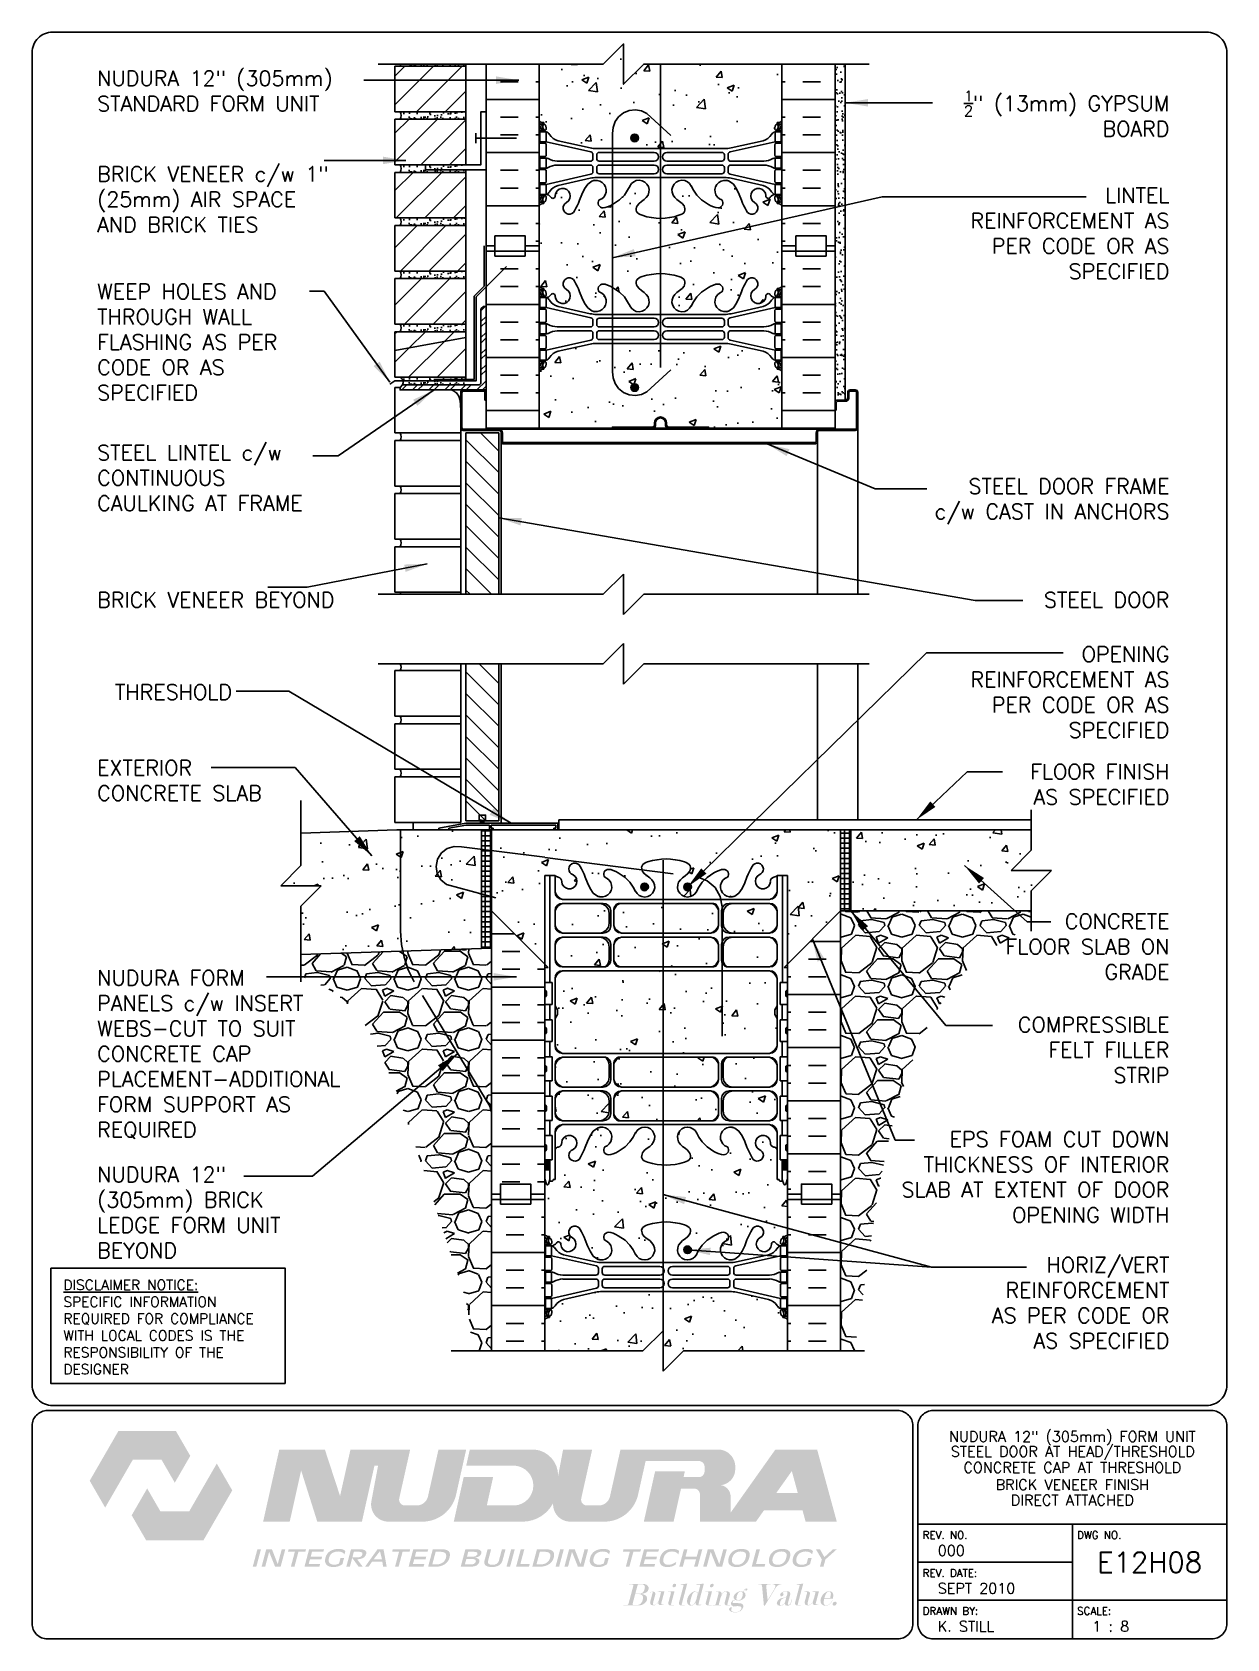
# Paper-space layout 'E12H08' of a CAD drawing. Header units: inches. Extents: x 0.42 to 7.8, y 0.49 to 10.41.
# The model-space entities are those that its viewports show. They can reach past a viewport. Long polylines and large blocks are cut down to what shows.
import ezdxf
from ezdxf.enums import TextEntityAlignment as Align

# ---------------------------------------------------------------- set-up
doc = ezdxf.new("R2010")
doc.units = ezdxf.units.IN
doc.header["$LTSCALE"] = 0.5
doc.header["$MEASUREMENT"] = 0
doc.linetypes.add('DASHED2', pattern=[0.375, 0.25, -0.125])
doc.linetypes.add('HIDDEN2', pattern=[0.1875, 0.125, -0.0625])
for name, color, linetype in [('HATCH', 12, 'Continuous'), ('Hidden2', 12, 'HIDDEN2'), ('LINE18', 9, 'Continuous'), ('line25', 2, 'Continuous'), ('LINE3', 3, 'Continuous'), ('LINE50', 5, 'Continuous'), ('LINE65', 3, 'Continuous'), ('LINE9', 9, 'Continuous'), ('LOGO', 7, 'Continuous'), ('TBK_LINE65', 3, 'Continuous'), ('TBK_TEXT', 4, 'Continuous'), ('TEXT', 4, 'Continuous'), ('Web_Edge', 9, 'Continuous')]:
    doc.layers.add(name, color=color, linetype=linetype)
doc.styles.add('DIM', font='romans.shx', dxfattribs={"width": 0.7})
doc.styles.add('ROMANS', font='romans.shx', dxfattribs={"height": 0.75})
doc.dimstyles.new('ext_12', dxfattribs={"dimscale": 12, "dimtxt": 0.09375, "dimasz": 0.09375, "dimexe": 0.09375, "dimexo": 0.0625, "dimgap": 0.0625, "dimtad": 1, "dimdec": 1, "dimzin": 3, "dimdsep": 46, "dimlunit": 4, "dimtxsty": 'DIM', "dimcen": 0.09, "dimdle": 0.09375, "dimclrt": 4, "dimadec": 0, "dimazin": 0, "dimtfac": 1, "dimtdec": 1, "dimtmove": 2, "dimatfit": 3, "dimfxl": 1, "dimfrac": 2, "dimtolj": 1, "dimtzin": 0, "dimarcsym": 0})
pattern_1 = [(45, (73.2842, 29.3974), (-0.707107, 0.707107), [])]
pattern_2 = [(50, (0, 0), (3.5863, -0.31376), [0.375, -4.125]), (355, (0, 0), (-0.693757, 3.76096), [0.3, -3.3]), (100.4514, (0.299, -0.026), (2.892544, 3.4472), [0.3187, -3.50571]), (46.1842, (0, 1), (5.336207, -0.827596), [0.5625, -6.1875]), (96.6356, (0.4447, 0.931), (4.67331, 4.87059), [0.47805, -5.25857]), (351.1842, (0, 1), (4.67331, 4.87059), [0.45, -4.95]), (21, (0.5, 0.75), (2.984535, -2.013094), [0.375, -4.125]), (326, (0.5, 0.75), (1.216577, 3.62575), [0.3, -3.3]), (71.4514, (0.7487, 0.5822), (4.20111, 1.612656), [0.3187, -3.50571]), (37.5, (0, 0), (0.0607993, 1.6644693), [0, -3.26, 0, -3.35, 0, -3.3125]), (7.5, (0, 0), (1.315348, 1.972059), [0, -1.91, 0, -3.185, 0, -1.2625]), (327.5, (-1.115, 0), (2.669112, -0.1127744), [0, -1.25, 0, -3.9, 0, -5.175]), (317.5, (-1.615, 0), (2.91593, 0.500525), [0, -1.625, 0, -2.59, 0, -3.675])]

psp = doc.layouts.new('E12H08')

# ---------------------------------------------------------------- texts
at = {"layer": 'TBK_TEXT', "color": 7, "style": 'ROMANS'}
for s, p in [('REV. NO.', (5.9215, 1.107)), ('DWG NO.', (6.876, 1.107)), ('REV. DATE:', (5.9215, 0.8726)), ('DRAWN BY:', (5.9215, 0.6382)), ('SCALE:', (6.876, 0.6382))]:
    psp.add_text(s, height=0.04688, dxfattribs=at).set_placement(p)
at = {"layer": 'TEXT', "insert": (0.6134, 2.7065), "char_height": 0.0625, "width": 1.41371, "attachment_point": 1, "style": 'ROMANS'}
psp.add_mtext('{\\Fromans.shx|c1;\\LDISCLAIMER NOTICE:\\l\\PSPECIFIC INFORMATION REQUIRED FOR COMPLIANCE WITH LOCAL CODES IS THE RESPONSIBILITY OF THE DESIGNER}', dxfattribs=at)

msp = doc.modelspace()

# ---------------------------------------------------------------- texts
at = {"layer": 'TEXT', "style": 'ROMANS'}
msp.add_text('THRESHOLD ', height=0.75, dxfattribs=at).set_placement((182.532, 192.11), align=Align.MIDDLE_RIGHT)
at = {"layer": 'TEXT', "char_height": 0.75, "style": 'ROMANS'}
for s, insert, width, attachment_point in [('NUDURA 12" (305mm) STANDARD FORM UNIT', (175.353, 221.815), 16.08776, 4), ('\\A1;{\\H0.7x;\\S1/2;}" (13mm) GYPSUM BOARD', (228.349, 221.83), 12.40385, 3), ('BRICK VENEER c/w 1" (25mm) AIR SPACE AND BRICK TIES', (175.353, 216.459), 12.54928, 4), ('LINTEL REINFORCEMENT AS PER CODE OR AS SPECIFIED', (228.349, 217.032), 12.20083, 3), ('WEEP HOLES AND THROUGH WALL FLASHING AS PER CODE OR AS SPECIFIED', (175.353, 209.406), 12.54928, 4), ('STEEL LINTEL c/w CONTINUOUS CAULKING AT FRAME', (175.353, 202.694), 12.54928, 4), ('STEEL DOOR FRAME\\Pc/w CAST IN ANCHORS', (228.349, 202.659), 12.20083, 3), ('BRICK VENEER BEYOND ', (175.353, 196.665), 11.453, 4), ('STEEL DOOR ', (228.349, 197.042), 12.20083, 3), ('OPENING REINFORCEMENT AS PER CODE OR AS SPECIFIED', (228.349, 194.356), 11.66204, 3), ('EXTERIOR CONCRETE SLAB', (175.353, 187.743), 10.24833, 4), ('FLOOR FINISH AS SPECIFIED', (228.349, 188.549), 8.92326, 3), ('CONCRETE FLOOR SLAB ON GRADE', (228.349, 181.155), 8.92326, 3), ('NUDURA FORM PANELS c/w INSERT WEBS-CUT TO SUIT CONCRETE CAP PLACEMENT-ADDITIONAL FORM SUPPORT AS REQUIRED', (175.353, 174.2), 11.94467, 4), ('COMPRESSIBLE FELT FILLER STRIP', (228.349, 176.052), 9.76094, 3), ('EPS FOAM CUT DOWN THICKNESS OF INTERIOR SLAB AT EXTENT OF DOOR OPENING WIDTH', (228.349, 170.392), 14.914, 3), ('NUDURA 12" (305mm) BRICK LEDGE FORM UNIT BEYOND ', (175.353, 166.393), 11.94467, 4), ('HORIZ/VERT REINFORCEMENT AS PER CODE OR AS SPECIFIED', (228.349, 164.179), 9.76094, 3)]:
    msp.add_mtext(s, dxfattribs=dict(at, insert=insert, width=width, attachment_point=attachment_point))

# ---------------------------------------------------------------- blocks, each defined once
blk = doc.blocks.new('TITLEBLOCK-Tag')
at = {"style": 'ROMANS'}
for tag, height, p in [('TITLE_LINE_1', 0.065, (0.927, -0.1328)), ('TITLE_LINE_2', 0.065, (0.9294, -0.2258)), ('CENTRE-LINE-3', 0.065, (0.927, -0.3246)), ('TITLE_LINE_4', 0.065, (0.927, -0.4299)), ('TITLE_LINE_5', 0.065, (0.927, -0.526)), ('DWG', 0.125, (1.4043, -0.9102))]:
    blk.add_attdef(tag, text='', height=height, dxfattribs=at).set_placement(p, align=Align.MIDDLE_CENTER)
for tag, p in [('LATEST_REVISION', (0.0954, -0.8366)), ('REVISION_DATE', (0.0954, -1.071)), ('DRAWN_BY', (0.0954, -1.3053)), ('SCALE', (1.0499, -1.3053))]:
    blk.add_attdef(tag, text='', height=0.065, dxfattribs=at).set_placement(p, align=Align.MIDDLE_LEFT)

# ---------------------------------------------------------------- hatches: boundary and pattern name
at = {"layer": 'HATCH'}
h = msp.add_hatch(dxfattribs=at)
h.set_pattern_fill('AR-CONC', color=256, scale=0.5)
h.set_pattern_definition(pattern_2)
h.paths.add_polyline_path([(209.196, 223.145), (202.366, 223.145), (201.366, 222.145), (201.366, 224.145), (200.366, 223.145), (197.196, 223.145), (197.196, 220.347, 0.088416), (197.342, 220.25), (197.432, 220.25), (197.432, 220.208, -0.249069), (197.542, 220.001), (197.542, 219.934, -0.414214), (197.479, 219.871), (197.432, 219.871), (197.432, 219.801), (197.537, 219.801, -0.155529), (197.712, 219.667, 0.180914), (198.13, 219.356), (199.711, 219.003, 0.054974), (200.038, 218.967), (203.196, 218.967), (206.354, 218.967, 0.054974), (206.68, 219.003), (208.261, 219.356, 0.180914), (208.679, 219.667, -0.155529), (208.855, 219.801), (208.96, 219.801), (208.96, 219.871), (208.912, 219.871, -0.414214), (208.85, 219.934), (208.85, 220.001, -0.249069), (208.96, 220.208), (208.96, 220.25), (209.05, 220.25, 0.088416), (209.196, 220.347)])
h = msp.add_hatch(dxfattribs=at)
h.set_pattern_fill('AR-SAND', color=256, scale=0.25, style=0)
h.set_pattern_definition([(37.5, (73.2842, 42.52238), (-0.01574834, 0.48170594), [0, -0.38, 0, -0.425, 0, -0.40625]), (7.5, (73.2842, 42.5224), (0.4424442, 0.7055365), [0, -0.205, 0, -0.3425, 0, -0.13125]), (327.5, (72.9767, 42.52238), (0.7785355, 0.0014148), [0, -0.125, 0, -0.45, 0, -0.5875]), (317.5, (72.9767, 42.5224), (0.7515317, 0.2194189), [0, -0.0625, 0, -0.295, 0, -0.3375])])
edge = h.paths.add_edge_path()
edge.add_line((193.571, 223.145), (190.369, 223.145))
edge.add_arc((190.056, 223.23), 0.324, 324.6944, 344.90024, ccw=False)
edge.add_line((190.321, 223.042), (193.571, 223.042))
edge.add_line((193.571, 223.042), (193.571, 223.145))
h = msp.add_hatch(dxfattribs=at)
h.set_pattern_fill('AR-SAND', color=256, scale=0.25, style=0)
h.set_pattern_definition([(37.5, (79.2842, 27.50988), (-0.01574834, 0.48170594), [0, -0.38, 0, -0.425, 0, -0.40625]), (7.5, (79.2842, 27.5099), (0.4424442, 0.7055365), [0, -0.205, 0, -0.3425, 0, -0.13125]), (327.5, (78.9767, 27.50988), (0.7785355, 0.0014148), [0, -0.125, 0, -0.45, 0, -0.5875]), (317.5, (78.9767, 27.5099), (0.7515317, 0.2194189), [0, -0.0625, 0, -0.295, 0, -0.3375])])
h.paths.add_polyline_path([(212.321, 218.8), (211.821, 218.517), (211.821, 214.155), (211.821, 206.417, -0.414214), (211.946, 206.542), (212.321, 206.542)])
h.paths.add_polyline_path([(212.321, 219.41), (211.821, 219.41), (211.821, 218.517), (212.321, 218.8)])
h.paths.add_polyline_path([(212.321, 223.145), (211.821, 223.145), (211.821, 219.41), (212.321, 219.41)])
h = msp.add_hatch(dxfattribs=at)
h.set_pattern_fill('ANSI31', color=256, scale=8, style=0)
h.set_pattern_definition(pattern_1)
h.paths.add_polyline_path([(193.571, 220.792), (193.571, 223.042), (190.071, 223.042), (190.071, 220.792)])
h = msp.add_hatch(dxfattribs=at)
h.set_pattern_fill('AR-SAND', color=256, scale=0.25, style=0)
h.set_pattern_definition([(37.5, (73.2842, 39.89738), (-0.01574834, 0.48170594), [0, -0.38, 0, -0.425, 0, -0.40625]), (7.5, (73.2842, 39.8974), (0.4424442, 0.7055365), [0, -0.205, 0, -0.3425, 0, -0.13125]), (327.5, (72.9767, 39.89738), (0.7785355, 0.0014148), [0, -0.125, 0, -0.45, 0, -0.5875]), (317.5, (72.9767, 39.8974), (0.7515317, 0.2194189), [0, -0.0625, 0, -0.295, 0, -0.3375])])
h.paths.add_polyline_path([(193.571, 220.792), (190.321, 220.792, -0.318233), (190.321, 220.417), (193.571, 220.417)])
h = msp.add_hatch(dxfattribs=at)
h.set_pattern_fill('ANSI31', color=256, scale=8, style=0)
h.set_pattern_definition(pattern_1)
h.paths.add_polyline_path([(190.071, 218.167), (193.571, 218.167), (193.571, 220.417), (190.071, 220.417)])
h = msp.add_hatch(dxfattribs=at)
h.set_pattern_fill('ANSI31', color=256, scale=8, style=0)
h.set_pattern_definition(pattern_1)
h.paths.add_polyline_path([(193.571, 215.542), (193.571, 217.792), (190.071, 217.792), (190.071, 215.542)])
h = msp.add_hatch(dxfattribs=at)
h.set_pattern_fill('AR-SAND', color=256, scale=0.25, style=0)
h.set_pattern_definition([(37.5, (73.2842, 37.27238), (-0.01574834, 0.48170594), [0, -0.38, 0, -0.425, 0, -0.40625]), (7.5, (73.2842, 37.2724), (0.4424442, 0.7055365), [0, -0.205, 0, -0.3425, 0, -0.13125]), (327.5, (72.9767, 37.27238), (0.7785355, 0.0014148), [0, -0.125, 0, -0.45, 0, -0.5875]), (317.5, (72.9767, 37.2724), (0.7515317, 0.2194189), [0, -0.0625, 0, -0.295, 0, -0.3375])])
h.paths.add_polyline_path([(193.571, 218.167), (190.321, 218.167, -0.318233), (190.321, 217.792), (193.571, 217.792)])
h = msp.add_hatch(dxfattribs=at)
h.set_pattern_fill('AR-CONC', color=256, scale=0.5)
h.set_pattern_definition(pattern_2)
edge = h.paths.add_edge_path()
edge.add_arc((208.85, 215.794), 0.5, 46.21089, 66.42182)
edge.add_line((209.05, 216.252), (208.96, 216.252))
edge.add_line((208.96, 216.252), (208.96, 216.294))
edge.add_arc((209.1, 216.501), 0.25, 180, 235.9442, ccw=False)
edge.add_line((208.85, 216.501), (208.85, 216.569))
edge.add_arc((208.912, 216.569), 0.0625, 90, 180, ccw=False)
edge.add_line((208.912, 216.631), (208.96, 216.631))
edge.add_line((208.96, 216.631), (208.96, 216.701))
edge.add_line((208.96, 216.701), (208.855, 216.701))
edge.add_arc((208.892, 216.352), 0.352, 96.12908, 141.53314)
edge.add_arc((208.515, 216.62), 0.113, 167.81557, 334.05694, ccw=False)
edge.add_arc((208.03, 216.625), 0.375, 2.92371, 239.86753)
edge.add_arc((207.71, 216.031), 0.3, -152.40303, 63.94252, ccw=False)
edge.add_spline(control_points=[(207.444, 215.892), (207.358, 216.059), (207.105, 216.549), (206.91, 217.23), (206.585, 217.36)], knot_values=[0, 0, 0, 0, 0.579211, 1.703896, 1.703896, 1.703896, 1.703896], degree=3, periodic=0)
edge.add_spline(control_points=[(206.585, 217.36), (206.535, 217.38), (206.481, 217.393), (206.424, 217.401)], knot_values=[1.703896, 1.703896, 1.703896, 1.703896, 1.875321, 1.875321, 1.875321, 1.875321], degree=3, periodic=0)
edge.add_arc((206.383, 216.903), 0.5, 85.29258, 251.79367)
edge.add_arc((206.037, 216.278), 0.242, -90, 38.23271, ccw=False)
edge.add_spline(control_points=[(206.037, 216.036), (205.916, 216.034), (205.096, 216.385), (204.851, 216.833), (204.712, 217.113)], knot_values=[0.038125, 0.038125, 0.038125, 0.038125, 0.320663, 1.237398, 1.237398, 1.237398, 1.237398], degree=3, periodic=0)
edge.add_arc((204.258, 216.903), 0.5, 24.81899, 224.18751)
edge.add_spline(control_points=[(203.9, 216.554), (204.007, 216.391), (204.367, 216.301), (204.444, 215.805), (203.896, 215.569), (203.492, 215.541), (203.196, 215.52)], knot_values=[0.229407, 0.229407, 0.229407, 0.229407, 0.844432, 1.128849, 1.464331, 2.389004, 2.389004, 2.389004, 2.389004], degree=3, periodic=0)
edge.add_spline(control_points=[(203.196, 215.52), (202.899, 215.541), (202.496, 215.569), (201.947, 215.805), (202.024, 216.301), (202.384, 216.391), (202.492, 216.554)], knot_values=[0.229407, 0.229407, 0.229407, 0.229407, 1.15408, 1.489562, 1.773979, 2.389004, 2.389004, 2.389004, 2.389004], degree=3, periodic=0)
edge.add_arc((202.133, 216.903), 0.5, 315.81249, 515.18101)
edge.add_spline(control_points=[(201.679, 217.113), (201.54, 216.833), (201.295, 216.385), (200.475, 216.034), (200.354, 216.036)], knot_values=[0.038125, 0.038125, 0.038125, 0.038125, 0.95486, 1.237398, 1.237398, 1.237398, 1.237398], degree=3, periodic=0)
edge.add_arc((200.354, 216.278), 0.242, 141.76729, 270, ccw=False)
edge.add_arc((200.008, 216.903), 0.5, 288.20633, 454.70742)
edge.add_spline(control_points=[(199.967, 217.401), (199.91, 217.393), (199.856, 217.38), (199.806, 217.36)], knot_values=[1.703896, 1.703896, 1.703896, 1.703896, 1.875321, 1.875321, 1.875321, 1.875321], degree=3, periodic=0)
edge.add_spline(control_points=[(199.806, 217.36), (199.481, 217.23), (199.286, 216.549), (199.033, 216.059), (198.947, 215.892)], knot_values=[0, 0, 0, 0, 1.124685, 1.703896, 1.703896, 1.703896, 1.703896], degree=3, periodic=0)
edge.add_arc((198.682, 216.031), 0.3, 116.05748, 333.06309, ccw=False)
edge.add_arc((198.362, 216.625), 0.375, 300.13247, 537.07629)
edge.add_arc((197.876, 216.62), 0.113, -154.05694, 12.18443, ccw=False)
edge.add_arc((197.499, 216.352), 0.352, 38.46686, 83.87092)
edge.add_line((197.537, 216.701), (197.432, 216.701))
edge.add_line((197.432, 216.701), (197.432, 216.631))
edge.add_line((197.432, 216.631), (197.479, 216.631))
edge.add_arc((197.479, 216.569), 0.0625, 0, 90, ccw=False)
edge.add_line((197.542, 216.569), (197.542, 216.501))
edge.add_arc((197.292, 216.501), 0.25, 304.0558, 360, ccw=False)
edge.add_line((197.432, 216.294), (197.432, 216.252))
edge.add_line((197.432, 216.252), (197.342, 216.252))
edge.add_arc((197.542, 215.794), 0.5, 113.57818, 133.78911)
edge.add_line((197.196, 216.155), (197.196, 214.155))
edge.add_line((197.196, 214.155), (197.196, 212.155))
edge.add_arc((197.542, 212.516), 0.5, 226.21089, 246.42182)
edge.add_line((197.342, 212.058), (197.432, 212.058))
edge.add_line((197.432, 212.058), (197.432, 212.016))
edge.add_arc((197.292, 211.809), 0.25, 0, 55.9442, ccw=False)
edge.add_line((197.542, 211.809), (197.542, 211.741))
edge.add_arc((197.479, 211.741), 0.0625, -90, 0, ccw=False)
edge.add_line((197.479, 211.679), (197.432, 211.679))
edge.add_line((197.432, 211.679), (197.432, 211.609))
edge.add_line((197.432, 211.609), (197.537, 211.609))
edge.add_arc((197.499, 211.958), 0.352, 276.12908, 321.53314)
edge.add_arc((197.876, 211.69), 0.113, -12.18443, 154.05694, ccw=False)
edge.add_arc((198.362, 211.685), 0.375, 182.92371, 419.86753)
edge.add_arc((198.682, 212.279), 0.3, 27.59697, 243.94252, ccw=False)
edge.add_spline(control_points=[(198.947, 212.418), (199.033, 212.251), (199.286, 211.761), (199.481, 211.08), (199.806, 210.95)], knot_values=[0, 0, 0, 0, 0.579211, 1.703896, 1.703896, 1.703896, 1.703896], degree=3, periodic=0)
edge.add_spline(control_points=[(199.806, 210.95), (199.856, 210.93), (199.91, 210.917), (199.967, 210.909)], knot_values=[1.703896, 1.703896, 1.703896, 1.703896, 1.875321, 1.875321, 1.875321, 1.875321], degree=3, periodic=0)
edge.add_arc((200.008, 211.407), 0.5, 265.29258, 431.79367)
edge.add_arc((200.354, 212.032), 0.242, 90, 218.23271, ccw=False)
edge.add_spline(control_points=[(200.354, 212.274), (200.475, 212.276), (201.295, 211.925), (201.54, 211.477), (201.679, 211.197)], knot_values=[0.038125, 0.038125, 0.038125, 0.038125, 0.320663, 1.237398, 1.237398, 1.237398, 1.237398], degree=3, periodic=0)
edge.add_arc((202.133, 211.407), 0.5, 204.81899, 404.18751)
edge.add_spline(control_points=[(202.492, 211.756), (202.384, 211.919), (202.024, 212.009), (201.947, 212.505), (202.496, 212.741), (202.899, 212.769), (203.196, 212.79)], knot_values=[0.229407, 0.229407, 0.229407, 0.229407, 0.844432, 1.128849, 1.464331, 2.389004, 2.389004, 2.389004, 2.389004], degree=3, periodic=0)
edge.add_spline(control_points=[(203.196, 212.79), (203.492, 212.769), (203.896, 212.741), (204.444, 212.505), (204.367, 212.009), (204.007, 211.919), (203.9, 211.756)], knot_values=[0.229407, 0.229407, 0.229407, 0.229407, 1.15408, 1.489562, 1.773979, 2.389004, 2.389004, 2.389004, 2.389004], degree=3, periodic=0)
edge.add_arc((204.258, 211.407), 0.5, 135.81249, 335.18101)
edge.add_spline(control_points=[(204.712, 211.197), (204.851, 211.477), (205.096, 211.925), (205.916, 212.276), (206.037, 212.274)], knot_values=[0.038125, 0.038125, 0.038125, 0.038125, 0.95486, 1.237398, 1.237398, 1.237398, 1.237398], degree=3, periodic=0)
edge.add_arc((206.037, 212.032), 0.242, -38.23271, 90, ccw=False)
edge.add_arc((206.383, 211.407), 0.5, 108.20633, 274.70742)
edge.add_spline(control_points=[(206.424, 210.909), (206.481, 210.917), (206.535, 210.93), (206.585, 210.95)], knot_values=[1.703896, 1.703896, 1.703896, 1.703896, 1.875321, 1.875321, 1.875321, 1.875321], degree=3, periodic=0)
edge.add_spline(control_points=[(206.585, 210.95), (206.91, 211.08), (207.105, 211.761), (207.358, 212.251), (207.444, 212.418)], knot_values=[0, 0, 0, 0, 1.124685, 1.703896, 1.703896, 1.703896, 1.703896], degree=3, periodic=0)
edge.add_arc((207.71, 212.279), 0.3, -63.94252, 153.06309, ccw=False)
edge.add_arc((208.03, 211.685), 0.375, 120.13247, 357.07629)
edge.add_arc((208.515, 211.69), 0.113, 25.94306, 192.18443, ccw=False)
edge.add_arc((208.892, 211.958), 0.352, 218.46686, 263.87092)
edge.add_line((208.855, 211.609), (208.96, 211.609))
edge.add_line((208.96, 211.609), (208.96, 211.679))
edge.add_line((208.96, 211.679), (208.912, 211.679))
edge.add_arc((208.912, 211.741), 0.0625, 180, 270, ccw=False)
edge.add_line((208.85, 211.741), (208.85, 211.809))
edge.add_arc((209.1, 211.809), 0.25, 124.0558, 180, ccw=False)
edge.add_line((208.96, 212.016), (208.96, 212.058))
edge.add_line((208.96, 212.058), (209.05, 212.058))
edge.add_arc((208.85, 212.516), 0.5, 293.57818, 313.78911)
edge.add_line((209.196, 212.155), (209.196, 214.155))
edge.add_line((209.196, 214.155), (209.196, 216.155))
h.paths.add_polyline_path([(209.196, 207.963, 0.088416), (209.05, 208.06), (208.96, 208.06), (208.96, 208.102, -0.249069), (208.85, 208.309), (208.85, 208.376, -0.414214), (208.912, 208.439), (208.96, 208.439), (208.96, 208.509), (208.855, 208.509, -0.155529), (208.679, 208.643, 0.180914), (208.261, 208.954), (206.68, 209.307, 0.054974), (206.354, 209.343), (203.196, 209.343), (200.038, 209.343, 0.054974), (199.711, 209.307), (198.13, 208.954, 0.180914), (197.712, 208.643, -0.155529), (197.537, 208.509), (197.432, 208.509), (197.432, 208.439), (197.479, 208.439, -0.414214), (197.542, 208.376), (197.542, 208.309, -0.249069), (197.432, 208.102), (197.432, 208.06), (197.342, 208.06, 0.088416), (197.196, 207.963), (197.196, 205.155), (200.821, 205.155), (200.821, 205.205), (202.771, 205.205, 0.414214), (202.896, 205.33), (202.896, 205.405, -1), (203.496, 205.405), (203.496, 205.33, 0.414214), (203.621, 205.205), (205.571, 205.205), (205.571, 205.155), (209.196, 205.155)])
h.paths.add_polyline_path([(194.347, 185.296), (191.347, 185.296), (190.159, 185.296), (185.425, 185.14), (185.425, 183.536), (184.425, 182.536), (186.425, 182.536), (185.425, 181.536), (185.425, 179.137), (194.347, 179.43)])
h.paths.add_polyline_path([(221.518, 184.296), (221.518, 185.296), (212.597, 185.296), (212.597, 181.295), (221.518, 181.296), (221.518, 182.296), (222.518, 183.296), (220.518, 183.296)])
h = msp.add_hatch(dxfattribs=at)
h.set_pattern_fill('AR-SAND', color=256, scale=0.25, style=0)
h.set_pattern_definition([(37.5, (73.2842, 34.64738), (-0.01574834, 0.48170594), [0, -0.38, 0, -0.425, 0, -0.40625]), (7.5, (73.2842, 34.6474), (0.4424442, 0.7055365), [0, -0.205, 0, -0.3425, 0, -0.13125]), (327.5, (72.9767, 34.64738), (0.7785355, 0.0014148), [0, -0.125, 0, -0.45, 0, -0.5875]), (317.5, (72.9767, 34.6474), (0.7515317, 0.2194189), [0, -0.0625, 0, -0.295, 0, -0.3375])])
h.paths.add_polyline_path([(193.571, 215.542), (190.321, 215.542, -0.318233), (190.321, 215.167), (193.571, 215.167)])
h = msp.add_hatch(dxfattribs=at)
h.set_pattern_fill('ANSI31', color=256, scale=8, style=0)
h.set_pattern_definition(pattern_1)
h.paths.add_polyline_path([(193.571, 212.917), (193.571, 215.167), (190.071, 215.167), (190.071, 212.917)])
h = msp.add_hatch(dxfattribs=at)
h.set_pattern_fill('AR-SAND', color=256, scale=0.25, style=0)
h.set_pattern_definition([(37.5, (73.2842, 32.02238), (-0.01574834, 0.48170594), [0, -0.38, 0, -0.425, 0, -0.40625]), (7.5, (73.2842, 32.0224), (0.4424442, 0.7055365), [0, -0.205, 0, -0.3425, 0, -0.13125]), (327.5, (72.9767, 32.02238), (0.7785355, 0.0014148), [0, -0.125, 0, -0.45, 0, -0.5875]), (317.5, (72.9767, 32.0224), (0.7515317, 0.2194189), [0, -0.0625, 0, -0.295, 0, -0.3375])])
h.paths.add_polyline_path([(193.571, 212.917), (190.321, 212.917, -0.318233), (190.321, 212.542), (193.571, 212.542)])
h = msp.add_hatch(dxfattribs=at)
h.set_pattern_fill('ANSI31', color=256, scale=8, style=0)
h.set_pattern_definition(pattern_1)
h.paths.add_polyline_path([(190.071, 210.292), (193.571, 210.292), (193.571, 212.542), (190.071, 212.542)])
h = msp.add_hatch(dxfattribs=at)
h.set_pattern_fill('ANSI32', color=256, scale=1.5, style=0)
h.set_pattern_definition([(45, (279.9301, 52.60896), (-0.3977476, 0.3977476), []), (45, (280.19525, 52.60896), (-0.3977476, 0.3977476), [])])
h.paths.add_polyline_path([(194.571, 207.042), (194.571, 211.167), (194.446, 211.167), (194.321, 211.042), (194.321, 207.417, -0.414214), (194.196, 207.292), (190.446, 207.292), (190.321, 207.167), (190.321, 207.042)])
h = msp.add_hatch(dxfattribs=at)
h.set_pattern_fill('ANSI31', color=256, scale=8, style=0)
h.set_pattern_definition(pattern_1)
h.paths.add_polyline_path([(190.071, 208.985), (193.571, 209.633), (193.571, 209.917), (190.071, 209.917)])
h = msp.add_hatch(dxfattribs=at)
h.set_pattern_fill('ANSI31', color=256, scale=8, style=0)
h.set_pattern_definition(pattern_1)
h.paths.add_polyline_path([(190.071, 208.985), (190.071, 207.667), (193.571, 207.667), (193.571, 209.633)])
h = msp.add_hatch(dxfattribs=at)
h.set_pattern_fill('AR-SAND', color=256, scale=0.25, style=0)
h.set_pattern_definition([(37.5, (73.2842, 29.39738), (-0.01574834, 0.48170594), [0, -0.38, 0, -0.425, 0, -0.40625]), (7.5, (73.2842, 29.3974), (0.4424442, 0.7055365), [0, -0.205, 0, -0.3425, 0, -0.13125]), (327.5, (72.9767, 29.39738), (0.7785355, 0.0014148), [0, -0.125, 0, -0.45, 0, -0.5875]), (317.5, (72.9767, 29.3974), (0.7515317, 0.2194189), [0, -0.0625, 0, -0.295, 0, -0.3375])])
h.paths.add_polyline_path([(193.571, 209.917), (193.571, 210.292), (190.321, 210.292, -0.318233), (190.321, 209.917)])
h = msp.add_hatch(dxfattribs=at)
h.set_pattern_fill('AR-SAND', color=256, scale=0.25, style=0)
h.set_pattern_definition([(37.5, (73.2842, 26.77238), (-0.01574834, 0.48170594), [0, -0.38, 0, -0.425, 0, -0.40625]), (7.5, (73.2842, 26.7724), (0.4424442, 0.7055365), [0, -0.205, 0, -0.3425, 0, -0.13125]), (327.5, (72.9767, 26.77238), (0.7785355, 0.0014148), [0, -0.125, 0, -0.45, 0, -0.5875]), (317.5, (72.9767, 26.7724), (0.7515317, 0.2194189), [0, -0.0625, 0, -0.295, 0, -0.3375])])
h.paths.add_polyline_path([(193.571, 207.667), (190.321, 207.667, -0.318233), (190.321, 207.292), (193.571, 207.292)])
h = msp.add_hatch(dxfattribs=at)
h.set_pattern_fill('ANSI31', color=256, scale=6, style=0)
h.set_pattern_definition([(135, (315.485, 27.5099), (0.53033, 0.53033), [])])
h.paths.add_polyline_path([(195.197, 196.944), (193.572, 196.944), (193.572, 204.917), (195.197, 204.917)])
h = msp.add_hatch(dxfattribs=at)
h.set_pattern_fill('ANSI31', color=256, scale=6, style=0)
h.set_pattern_definition([(135, (315.485, 29.8238), (0.53033, 0.53033), [])])
h.paths.add_polyline_path([(193.572, 193.507), (195.197, 193.507), (195.197, 185.751), (193.572, 185.751)])
h = msp.add_hatch(dxfattribs=at)
h.set_pattern_fill('NET', color=256, scale=2, style=0)
h.set_pattern_definition([(0, (73.2842, 27.50988), (0, 0.25), []), (90, (73.2842, 27.50988), (-0.25, 2e-17), [])])
h.paths.add_polyline_path([(194.847, 182), (194.347, 182.134), (194.347, 179.43), (194.847, 179.447)])
h.paths.add_polyline_path([(194.847, 184.197), (194.347, 184.286), (194.347, 182.134), (194.847, 182)])
h.paths.add_polyline_path([(194.847, 185.296), (194.347, 185.296), (194.347, 184.286), (194.847, 184.197)])
h = msp.add_hatch(dxfattribs=at)
h.set_pattern_fill('AR-CONC', color=256, scale=0.5)
h.set_pattern_definition(pattern_2)
h.paths.add_polyline_path([(209.471, 161.103, 0.088416), (209.326, 161.201), (209.236, 161.201), (209.236, 161.242, -0.249069), (209.126, 161.449), (209.126, 161.517, -0.414214), (209.188, 161.579), (209.236, 161.579), (209.236, 161.649), (209.131, 161.649, -0.155529), (208.955, 161.784, 0.180914), (208.537, 162.095), (206.956, 162.448, 0.054974), (206.629, 162.484), (203.472, 162.484), (200.314, 162.484, 0.054974), (199.987, 162.448), (198.406, 162.095, 0.180914), (197.988, 161.784, -0.155529), (197.813, 161.649), (197.708, 161.649), (197.708, 161.579), (197.755, 161.579, -0.414214), (197.818, 161.517), (197.818, 161.449, -0.249069), (197.708, 161.242), (197.708, 161.201), (197.618, 161.201, 0.088416), (197.472, 161.103), (197.472, 159.551), (202.324, 159.551), (203.324, 160.551), (203.324, 158.551), (204.324, 159.551), (209.471, 159.551)])
edge = h.paths.add_edge_path()
edge.add_line((209.471, 167.296), (209.472, 168.055))
edge.add_line((209.472, 168.055), (209.387, 167.794))
edge.add_arc((209.337, 167.821), 0.0567, 208.07249, 331.92751, ccw=False)
edge.add_line((209.287, 167.794), (209.238, 167.944))
edge.add_line((209.238, 167.944), (209.112, 167.944))
edge.add_arc((209.112, 167.994), 0.05, 180, 270, ccw=False)
edge.add_line((209.062, 167.994), (209.062, 168.024))
edge.add_line((209.062, 168.024), (208.962, 168.024))
edge.add_line((208.962, 168.024), (208.962, 169.514))
edge.add_arc((208.787, 169.437), 0.19, 23.62969, 85.69391)
edge.add_arc((208.831, 169.825), 0.2, 172.89286, 261.6212, ccw=False)
edge.add_arc((208.258, 169.831), 0.375, 2.92371, 239.86753)
edge.add_arc((207.984, 169.226), 0.293, -154.20161, 73.07312, ccw=False)
edge.add_spline(control_points=[(207.72, 169.098), (207.634, 169.265), (207.381, 169.755), (207.186, 170.436), (206.861, 170.566)], knot_values=[0, 0, 0, 0, 0.579211, 1.703896, 1.703896, 1.703896, 1.703896], degree=3, periodic=0)
edge.add_spline(control_points=[(206.861, 170.566), (206.811, 170.586), (206.757, 170.599), (206.7, 170.607)], knot_values=[1.703896, 1.703896, 1.703896, 1.703896, 1.875321, 1.875321, 1.875321, 1.875321], degree=3, periodic=0)
edge.add_arc((206.659, 170.109), 0.5, 85.29258, 251.79367)
edge.add_arc((206.313, 169.484), 0.242, -90, 38.23271, ccw=False)
edge.add_spline(control_points=[(206.313, 169.242), (206.192, 169.24), (205.372, 169.592), (205.127, 170.039), (204.988, 170.319)], knot_values=[0.038125, 0.038125, 0.038125, 0.038125, 0.320663, 1.237398, 1.237398, 1.237398, 1.237398], degree=3, periodic=0)
edge.add_arc((204.534, 170.109), 0.5, 24.81899, 224.18751)
edge.add_spline(control_points=[(204.175, 169.76), (204.283, 169.597), (204.643, 169.507), (204.72, 169.011), (204.172, 168.775), (203.768, 168.747), (203.472, 168.726)], knot_values=[0.229407, 0.229407, 0.229407, 0.229407, 0.844432, 1.128849, 1.464331, 2.389004, 2.389004, 2.389004, 2.389004], degree=3, periodic=0)
edge.add_spline(control_points=[(203.472, 168.726), (203.175, 168.747), (202.771, 168.775), (202.223, 169.011), (202.3, 169.507), (202.66, 169.597), (202.768, 169.76)], knot_values=[0.229407, 0.229407, 0.229407, 0.229407, 1.15408, 1.489562, 1.773979, 2.389004, 2.389004, 2.389004, 2.389004], degree=3, periodic=0)
edge.add_arc((202.409, 170.109), 0.5, 315.81249, 515.18101)
edge.add_spline(control_points=[(201.955, 170.319), (201.816, 170.039), (201.571, 169.592), (200.751, 169.24), (200.63, 169.242)], knot_values=[0.038125, 0.038125, 0.038125, 0.038125, 0.95486, 1.237398, 1.237398, 1.237398, 1.237398], degree=3, periodic=0)
edge.add_arc((200.63, 169.484), 0.242, 141.76729, 270, ccw=False)
edge.add_arc((200.284, 170.109), 0.5, 288.20633, 454.70742)
edge.add_spline(control_points=[(200.243, 170.607), (200.186, 170.599), (200.132, 170.586), (200.082, 170.566)], knot_values=[1.703896, 1.703896, 1.703896, 1.703896, 1.875321, 1.875321, 1.875321, 1.875321], degree=3, periodic=0)
edge.add_spline(control_points=[(200.082, 170.566), (199.757, 170.436), (199.562, 169.755), (199.309, 169.265), (199.223, 169.098)], knot_values=[0, 0, 0, 0, 1.124685, 1.703896, 1.703896, 1.703896, 1.703896], degree=3, periodic=0)
edge.add_arc((198.959, 169.226), 0.293, 106.92688, 334.20161, ccw=False)
edge.add_arc((198.686, 169.831), 0.375, 300.13247, 537.07629)
edge.add_arc((198.112, 169.825), 0.2, -81.61996, 7.10714, ccw=False)
edge.add_arc((198.156, 169.437), 0.19, 94.30355, 156.36837)
edge.add_line((197.982, 169.514), (197.982, 168.024))
edge.add_line((197.982, 168.024), (197.882, 168.024))
edge.add_line((197.882, 168.024), (197.882, 167.994))
edge.add_arc((197.832, 167.994), 0.05, -90, 0, ccw=False)
edge.add_line((197.832, 167.944), (197.705, 167.944))
edge.add_line((197.705, 167.944), (197.657, 167.794))
edge.add_arc((197.607, 167.821), 0.0567, 208.07249, 331.92751, ccw=False)
edge.add_line((197.557, 167.794), (197.472, 168.055))
edge.add_line((197.472, 168.055), (197.472, 167.296))
edge.add_line((197.472, 167.296), (197.472, 165.296))
edge.add_arc((197.818, 165.657), 0.5, 226.21089, 246.42182)
edge.add_line((197.618, 165.198), (197.708, 165.198))
edge.add_line((197.708, 165.198), (197.708, 165.157))
edge.add_arc((197.568, 164.949), 0.25, 0, 55.9442, ccw=False)
edge.add_line((197.818, 164.949), (197.818, 164.882))
edge.add_arc((197.755, 164.882), 0.0625, -90, 0, ccw=False)
edge.add_line((197.755, 164.819), (197.708, 164.819))
edge.add_line((197.708, 164.819), (197.708, 164.749))
edge.add_line((197.708, 164.749), (197.813, 164.749))
edge.add_arc((197.775, 165.099), 0.352, 276.12908, 321.53314)
edge.add_arc((198.152, 164.831), 0.113, -12.18443, 154.05694, ccw=False)
edge.add_arc((198.638, 164.826), 0.375, 182.92371, 419.86753)
edge.add_arc((198.958, 165.42), 0.3, 27.59697, 243.94252, ccw=False)
edge.add_spline(control_points=[(199.223, 165.559), (199.29, 165.43), (199.356, 165.301), (199.42, 165.162)], knot_values=[0, 0, 0, 0, 0.447744, 0.447744, 0.447744, 0.447744], degree=3, periodic=0)
edge.add_spline(control_points=[(199.42, 165.162), (199.438, 165.121), (199.517, 164.943), (199.589, 164.744), (199.652, 164.602)], knot_values=[0.447744, 0.447744, 0.447744, 0.447744, 0.579211, 1.009728, 1.009728, 1.009728, 1.009728], degree=3, periodic=0)
edge.add_spline(control_points=[(199.652, 164.602), (199.668, 164.567), (199.685, 164.532), (199.702, 164.499)], knot_values=[1.009728, 1.009728, 1.009728, 1.009728, 1.116334, 1.116334, 1.116334, 1.116334], degree=3, periodic=0)
edge.add_spline(control_points=[(199.702, 164.499), (199.715, 164.472), (199.73, 164.446), (199.744, 164.42)], knot_values=[1.116334, 1.116334, 1.116334, 1.116334, 1.201719, 1.201719, 1.201719, 1.201719], degree=3, periodic=0)
edge.add_spline(control_points=[(199.744, 164.42), (199.758, 164.396), (199.773, 164.373), (199.788, 164.35)], knot_values=[1.201719, 1.201719, 1.201719, 1.201719, 1.282554, 1.282554, 1.282554, 1.282554], degree=3, periodic=0)
edge.add_spline(control_points=[(199.788, 164.35), (199.798, 164.334), (199.809, 164.319), (199.82, 164.304)], knot_values=[1.282554, 1.282554, 1.282554, 1.282554, 1.339569, 1.339569, 1.339569, 1.339569], degree=3, periodic=0)
edge.add_spline(control_points=[(199.82, 164.304), (199.831, 164.29), (199.842, 164.276), (199.853, 164.263)], knot_values=[1.339569, 1.339569, 1.339569, 1.339569, 1.393854, 1.393854, 1.393854, 1.393854], degree=3, periodic=0)
edge.add_spline(control_points=[(199.853, 164.263), (199.865, 164.248), (199.878, 164.235), (199.89, 164.222)], knot_values=[1.393854, 1.393854, 1.393854, 1.393854, 1.451471, 1.451471, 1.451471, 1.451471], degree=3, periodic=0)
edge.add_spline(control_points=[(199.89, 164.222), (199.902, 164.21), (199.914, 164.198), (199.927, 164.187)], knot_values=[1.451471, 1.451471, 1.451471, 1.451471, 1.505342, 1.505342, 1.505342, 1.505342], degree=3, periodic=0)
edge.add_spline(control_points=[(199.927, 164.187), (199.941, 164.175), (199.955, 164.164), (199.969, 164.153)], knot_values=[1.505342, 1.505342, 1.505342, 1.505342, 1.563384, 1.563384, 1.563384, 1.563384], degree=3, periodic=0)
edge.add_spline(control_points=[(199.969, 164.153), (199.982, 164.144), (199.996, 164.135), (200.01, 164.126)], knot_values=[1.563384, 1.563384, 1.563384, 1.563384, 1.616944, 1.616944, 1.616944, 1.616944], degree=3, periodic=0)
edge.add_spline(control_points=[(200.01, 164.126), (200.022, 164.119), (200.033, 164.113), (200.045, 164.107)], knot_values=[1.616944, 1.616944, 1.616944, 1.616944, 1.660465, 1.660465, 1.660465, 1.660465], degree=3, periodic=0)
edge.add_spline(control_points=[(200.045, 164.107), (200.056, 164.102), (200.067, 164.097), (200.079, 164.092)], knot_values=[1.660465, 1.660465, 1.660465, 1.660465, 1.69951, 1.69951, 1.69951, 1.69951], degree=3, periodic=0)
edge.add_spline(control_points=[(200.079, 164.092), (200.08, 164.091), (200.081, 164.091), (200.082, 164.09)], knot_values=[1.69951, 1.69951, 1.69951, 1.69951, 1.703896, 1.703896, 1.703896, 1.703896], degree=3, periodic=0)
edge.add_spline(control_points=[(200.082, 164.09), (200.092, 164.086), (200.102, 164.083), (200.112, 164.079)], knot_values=[1.703896, 1.703896, 1.703896, 1.703896, 1.737704, 1.737704, 1.737704, 1.737704], degree=3, periodic=0)
edge.add_spline(control_points=[(200.112, 164.079), (200.125, 164.075), (200.138, 164.071), (200.151, 164.068)], knot_values=[1.737704, 1.737704, 1.737704, 1.737704, 1.78039, 1.78039, 1.78039, 1.78039], degree=3, periodic=0)
edge.add_spline(control_points=[(200.151, 164.068), (200.165, 164.064), (200.179, 164.061), (200.193, 164.058)], knot_values=[1.78039, 1.78039, 1.78039, 1.78039, 1.824512, 1.824512, 1.824512, 1.824512], degree=3, periodic=0)
edge.add_spline(control_points=[(200.193, 164.058), (200.21, 164.055), (200.226, 164.052), (200.243, 164.05)], knot_values=[1.824512, 1.824512, 1.824512, 1.824512, 1.875321, 1.875321, 1.875321, 1.875321], degree=3, periodic=0)
edge.add_arc((200.284, 164.548), 0.5, 265.29258, 431.79367)
edge.add_arc((200.63, 165.173), 0.242, 90, 218.23271, ccw=False)
edge.add_spline(control_points=[(200.63, 165.415), (200.638, 165.415), (200.647, 165.415), (200.656, 165.414)], knot_values=[0.038125, 0.038125, 0.038125, 0.038125, 0.057028, 0.057028, 0.057028, 0.057028], degree=3, periodic=0)
edge.add_spline(control_points=[(200.656, 165.414), (200.664, 165.413), (200.673, 165.412), (200.682, 165.411)], knot_values=[0.057028, 0.057028, 0.057028, 0.057028, 0.075602, 0.075602, 0.075602, 0.075602], degree=3, periodic=0)
edge.add_spline(control_points=[(200.682, 165.411), (200.691, 165.41), (200.701, 165.408), (200.711, 165.406)], knot_values=[0.075602, 0.075602, 0.075602, 0.075602, 0.094836, 0.094836, 0.094836, 0.094836], degree=3, periodic=0)
edge.add_spline(control_points=[(200.711, 165.406), (200.721, 165.404), (200.731, 165.402), (200.742, 165.399)], knot_values=[0.094836, 0.094836, 0.094836, 0.094836, 0.114375, 0.114375, 0.114375, 0.114375], degree=3, periodic=0)
edge.add_spline(control_points=[(200.742, 165.399), (200.762, 165.394), (200.783, 165.388), (200.804, 165.381)], knot_values=[0.114375, 0.114375, 0.114375, 0.114375, 0.151528, 0.151528, 0.151528, 0.151528], degree=3, periodic=0)
edge.add_spline(control_points=[(200.804, 165.381), (200.827, 165.374), (200.85, 165.365), (200.873, 165.356)], knot_values=[0.151528, 0.151528, 0.151528, 0.151528, 0.190624, 0.190624, 0.190624, 0.190624], degree=3, periodic=0)
edge.add_spline(control_points=[(200.873, 165.356), (200.917, 165.339), (200.963, 165.318), (201.007, 165.297)], knot_values=[0.190624, 0.190624, 0.190624, 0.190624, 0.264926, 0.264926, 0.264926, 0.264926], degree=3, periodic=0)
edge.add_spline(control_points=[(201.007, 165.297), (201.041, 165.28), (201.084, 165.258), (201.125, 165.235), (201.135, 165.23)], knot_values=[0.264926, 0.264926, 0.264926, 0.264926, 0.320663, 0.337943, 0.337943, 0.337943, 0.337943], degree=3, periodic=0)
edge.add_spline(control_points=[(201.135, 165.23), (201.178, 165.205), (201.219, 165.18), (201.258, 165.155)], knot_values=[0.337943, 0.337943, 0.337943, 0.337943, 0.416131, 0.416131, 0.416131, 0.416131], degree=3, periodic=0)
edge.add_spline(control_points=[(201.258, 165.155), (201.294, 165.131), (201.328, 165.108), (201.361, 165.084)], knot_values=[0.416131, 0.416131, 0.416131, 0.416131, 0.48854, 0.48854, 0.48854, 0.48854], degree=3, periodic=0)
edge.add_spline(control_points=[(201.361, 165.084), (201.396, 165.058), (201.429, 165.032), (201.46, 165.005)], knot_values=[0.48854, 0.48854, 0.48854, 0.48854, 0.567328, 0.567328, 0.567328, 0.567328], degree=3, periodic=0)
edge.add_spline(control_points=[(201.46, 165.005), (201.489, 164.981), (201.516, 164.957), (201.541, 164.932)], knot_values=[0.567328, 0.567328, 0.567328, 0.567328, 0.639328, 0.639328, 0.639328, 0.639328], degree=3, periodic=0)
edge.add_spline(control_points=[(201.541, 164.932), (201.569, 164.905), (201.596, 164.879), (201.62, 164.852)], knot_values=[0.639328, 0.639328, 0.639328, 0.639328, 0.718521, 0.718521, 0.718521, 0.718521], degree=3, periodic=0)
edge.add_spline(control_points=[(201.62, 164.852), (201.642, 164.827), (201.663, 164.803), (201.683, 164.779)], knot_values=[0.718521, 0.718521, 0.718521, 0.718521, 0.789856, 0.789856, 0.789856, 0.789856], degree=3, periodic=0)
edge.add_spline(control_points=[(201.683, 164.779), (201.705, 164.751), (201.726, 164.724), (201.746, 164.697)], knot_values=[0.789856, 0.789856, 0.789856, 0.789856, 0.869703, 0.869703, 0.869703, 0.869703], degree=3, periodic=0)
edge.add_spline(control_points=[(201.746, 164.697), (201.801, 164.62), (201.847, 164.544), (201.886, 164.471)], knot_values=[0.869703, 0.869703, 0.869703, 0.869703, 1.0964, 1.0964, 1.0964, 1.0964], degree=3, periodic=0)
edge.add_spline(control_points=[(201.886, 164.471), (201.911, 164.426), (201.934, 164.381), (201.955, 164.338)], knot_values=[1.0964, 1.0964, 1.0964, 1.0964, 1.237398, 1.237398, 1.237398, 1.237398], degree=3, periodic=0)
edge.add_arc((202.409, 164.548), 0.5, 204.81899, 404.18751)
edge.add_spline(control_points=[(202.768, 164.896), (202.66, 165.059), (202.3, 165.15), (202.223, 165.646), (202.771, 165.881), (203.175, 165.91), (203.472, 165.931)], knot_values=[0.229407, 0.229407, 0.229407, 0.229407, 0.844432, 1.128849, 1.464331, 2.389004, 2.389004, 2.389004, 2.389004], degree=3, periodic=0)
edge.add_spline(control_points=[(203.472, 165.931), (203.768, 165.91), (204.172, 165.881), (204.72, 165.646), (204.643, 165.15), (204.283, 165.059), (204.175, 164.896)], knot_values=[0.229407, 0.229407, 0.229407, 0.229407, 1.15408, 1.489562, 1.773979, 2.389004, 2.389004, 2.389004, 2.389004], degree=3, periodic=0)
edge.add_arc((204.534, 164.548), 0.5, 135.81249, 335.18101)
edge.add_spline(control_points=[(204.988, 164.338), (205.009, 164.381), (205.032, 164.426), (205.057, 164.471)], knot_values=[1.0964, 1.0964, 1.0964, 1.0964, 1.237398, 1.237398, 1.237398, 1.237398], degree=3, periodic=0)
edge.add_spline(control_points=[(205.057, 164.471), (205.096, 164.544), (205.142, 164.62), (205.197, 164.697)], knot_values=[0.869703, 0.869703, 0.869703, 0.869703, 1.0964, 1.0964, 1.0964, 1.0964], degree=3, periodic=0)
edge.add_spline(control_points=[(205.197, 164.697), (205.217, 164.724), (205.238, 164.751), (205.26, 164.779)], knot_values=[0.789856, 0.789856, 0.789856, 0.789856, 0.869703, 0.869703, 0.869703, 0.869703], degree=3, periodic=0)
edge.add_spline(control_points=[(205.26, 164.779), (205.28, 164.803), (205.301, 164.827), (205.323, 164.852)], knot_values=[0.718521, 0.718521, 0.718521, 0.718521, 0.789856, 0.789856, 0.789856, 0.789856], degree=3, periodic=0)
edge.add_spline(control_points=[(205.323, 164.852), (205.348, 164.879), (205.374, 164.905), (205.402, 164.932)], knot_values=[0.639328, 0.639328, 0.639328, 0.639328, 0.718521, 0.718521, 0.718521, 0.718521], degree=3, periodic=0)
edge.add_spline(control_points=[(205.402, 164.932), (205.427, 164.957), (205.454, 164.981), (205.483, 165.005)], knot_values=[0.567329, 0.567329, 0.567329, 0.567329, 0.639328, 0.639328, 0.639328, 0.639328], degree=3, periodic=0)
edge.add_spline(control_points=[(205.483, 165.005), (205.514, 165.032), (205.547, 165.058), (205.582, 165.084)], knot_values=[0.48854, 0.48854, 0.48854, 0.48854, 0.567329, 0.567329, 0.567329, 0.567329], degree=3, periodic=0)
edge.add_spline(control_points=[(205.582, 165.084), (205.615, 165.108), (205.649, 165.131), (205.685, 165.155)], knot_values=[0.416132, 0.416132, 0.416132, 0.416132, 0.48854, 0.48854, 0.48854, 0.48854], degree=3, periodic=0)
edge.add_spline(control_points=[(205.685, 165.155), (205.724, 165.18), (205.765, 165.205), (205.808, 165.23)], knot_values=[0.337943, 0.337943, 0.337943, 0.337943, 0.416132, 0.416132, 0.416132, 0.416132], degree=3, periodic=0)
edge.add_spline(control_points=[(205.808, 165.23), (205.818, 165.235), (205.859, 165.258), (205.902, 165.28), (205.936, 165.297)], knot_values=[0.264927, 0.264927, 0.264927, 0.264927, 0.282207, 0.337943, 0.337943, 0.337943, 0.337943], degree=3, periodic=0)
edge.add_spline(control_points=[(205.936, 165.297), (206.004, 165.33), (206.074, 165.36), (206.139, 165.381)], knot_values=[0.151528, 0.151528, 0.151528, 0.151528, 0.264927, 0.264927, 0.264927, 0.264927], degree=3, periodic=0)
edge.add_spline(control_points=[(206.139, 165.381), (206.16, 165.388), (206.181, 165.394), (206.201, 165.399)], knot_values=[0.114375, 0.114375, 0.114375, 0.114375, 0.151528, 0.151528, 0.151528, 0.151528], degree=3, periodic=0)
edge.add_spline(control_points=[(206.201, 165.399), (206.212, 165.402), (206.222, 165.404), (206.232, 165.406)], knot_values=[0.094826, 0.094826, 0.094826, 0.094826, 0.114375, 0.114375, 0.114375, 0.114375], degree=3, periodic=0)
edge.add_spline(control_points=[(206.232, 165.406), (206.242, 165.408), (206.252, 165.41), (206.261, 165.411)], knot_values=[0.075602, 0.075602, 0.075602, 0.075602, 0.094826, 0.094826, 0.094826, 0.094826], degree=3, periodic=0)
edge.add_spline(control_points=[(206.261, 165.411), (206.27, 165.412), (206.279, 165.413), (206.287, 165.414)], knot_values=[0.057024, 0.057024, 0.057024, 0.057024, 0.075602, 0.075602, 0.075602, 0.075602], degree=3, periodic=0)
edge.add_spline(control_points=[(206.287, 165.414), (206.296, 165.415), (206.305, 165.415), (206.313, 165.415)], knot_values=[0.038125, 0.038125, 0.038125, 0.038125, 0.057024, 0.057024, 0.057024, 0.057024], degree=3, periodic=0)
edge.add_arc((206.313, 165.173), 0.242, -38.23271, 92.82772, ccw=False)
edge.add_arc((206.659, 164.548), 0.5, 108.20633, 274.70742)
edge.add_spline(control_points=[(206.7, 164.05), (206.717, 164.052), (206.733, 164.055), (206.75, 164.058)], knot_values=[1.824512, 1.824512, 1.824512, 1.824512, 1.875321, 1.875321, 1.875321, 1.875321], degree=3, periodic=0)
edge.add_spline(control_points=[(206.75, 164.058), (206.764, 164.061), (206.778, 164.064), (206.792, 164.068)], knot_values=[1.78039, 1.78039, 1.78039, 1.78039, 1.824512, 1.824512, 1.824512, 1.824512], degree=3, periodic=0)
edge.add_spline(control_points=[(206.792, 164.068), (206.805, 164.071), (206.818, 164.075), (206.831, 164.079)], knot_values=[1.737704, 1.737704, 1.737704, 1.737704, 1.78039, 1.78039, 1.78039, 1.78039], degree=3, periodic=0)
edge.add_spline(control_points=[(206.831, 164.079), (206.841, 164.083), (206.851, 164.086), (206.861, 164.09)], knot_values=[1.703896, 1.703896, 1.703896, 1.703896, 1.737704, 1.737704, 1.737704, 1.737704], degree=3, periodic=0)
edge.add_spline(control_points=[(206.861, 164.09), (206.862, 164.091), (206.863, 164.091), (206.864, 164.092)], knot_values=[1.69951, 1.69951, 1.69951, 1.69951, 1.703896, 1.703896, 1.703896, 1.703896], degree=3, periodic=0)
edge.add_spline(control_points=[(206.864, 164.092), (206.876, 164.097), (206.887, 164.102), (206.898, 164.107)], knot_values=[1.660465, 1.660465, 1.660465, 1.660465, 1.69951, 1.69951, 1.69951, 1.69951], degree=3, periodic=0)
edge.add_spline(control_points=[(206.898, 164.107), (206.91, 164.113), (206.921, 164.119), (206.933, 164.126)], knot_values=[1.616944, 1.616944, 1.616944, 1.616944, 1.660465, 1.660465, 1.660465, 1.660465], degree=3, periodic=0)
edge.add_spline(control_points=[(206.933, 164.126), (206.947, 164.135), (206.961, 164.144), (206.974, 164.153)], knot_values=[1.563384, 1.563384, 1.563384, 1.563384, 1.616944, 1.616944, 1.616944, 1.616944], degree=3, periodic=0)
edge.add_spline(control_points=[(206.974, 164.153), (206.988, 164.164), (207.002, 164.175), (207.016, 164.187)], knot_values=[1.505342, 1.505342, 1.505342, 1.505342, 1.563384, 1.563384, 1.563384, 1.563384], degree=3, periodic=0)
edge.add_spline(control_points=[(207.016, 164.187), (207.029, 164.198), (207.041, 164.21), (207.053, 164.222)], knot_values=[1.451471, 1.451471, 1.451471, 1.451471, 1.505342, 1.505342, 1.505342, 1.505342], degree=3, periodic=0)
edge.add_spline(control_points=[(207.053, 164.222), (207.065, 164.235), (207.078, 164.248), (207.09, 164.263)], knot_values=[1.393854, 1.393854, 1.393854, 1.393854, 1.451471, 1.451471, 1.451471, 1.451471], degree=3, periodic=0)
edge.add_spline(control_points=[(207.09, 164.263), (207.101, 164.276), (207.112, 164.29), (207.123, 164.304)], knot_values=[1.339569, 1.339569, 1.339569, 1.339569, 1.393854, 1.393854, 1.393854, 1.393854], degree=3, periodic=0)
edge.add_spline(control_points=[(207.123, 164.304), (207.134, 164.319), (207.145, 164.334), (207.155, 164.35)], knot_values=[1.282554, 1.282554, 1.282554, 1.282554, 1.339569, 1.339569, 1.339569, 1.339569], degree=3, periodic=0)
edge.add_spline(control_points=[(207.155, 164.35), (207.17, 164.373), (207.185, 164.396), (207.199, 164.42)], knot_values=[1.201719, 1.201719, 1.201719, 1.201719, 1.282554, 1.282554, 1.282554, 1.282554], degree=3, periodic=0)
edge.add_spline(control_points=[(207.199, 164.42), (207.213, 164.446), (207.228, 164.472), (207.241, 164.499)], knot_values=[1.116334, 1.116334, 1.116334, 1.116334, 1.201719, 1.201719, 1.201719, 1.201719], degree=3, periodic=0)
edge.add_spline(control_points=[(207.241, 164.499), (207.258, 164.532), (207.275, 164.567), (207.291, 164.602)], knot_values=[1.009728, 1.009728, 1.009728, 1.009728, 1.116334, 1.116334, 1.116334, 1.116334], degree=3, periodic=0)
edge.add_spline(control_points=[(207.291, 164.602), (207.354, 164.744), (207.426, 164.943), (207.505, 165.121), (207.523, 165.162)], knot_values=[0.447744, 0.447744, 0.447744, 0.447744, 0.878261, 1.009728, 1.009728, 1.009728, 1.009728], degree=3, periodic=0)
edge.add_spline(control_points=[(207.523, 165.162), (207.587, 165.301), (207.653, 165.43), (207.72, 165.559)], knot_values=[0, 0, 0, 0, 0.447744, 0.447744, 0.447744, 0.447744], degree=3, periodic=0)
edge.add_arc((207.985, 165.42), 0.3, -63.94252, 153.11463, ccw=False)
edge.add_arc((208.305, 164.826), 0.375, 120.13247, 357.07629)
edge.add_arc((208.791, 164.831), 0.113, 25.94306, 192.18443, ccw=False)
edge.add_arc((209.168, 165.099), 0.352, 218.46686, 263.87092)
edge.add_line((209.131, 164.749), (209.236, 164.749))
edge.add_line((209.236, 164.749), (209.236, 164.819))
edge.add_line((209.236, 164.819), (209.188, 164.819))
edge.add_arc((209.188, 164.882), 0.0625, 180, 270, ccw=False)
edge.add_line((209.126, 164.882), (209.126, 164.949))
edge.add_arc((209.376, 164.949), 0.25, 124.0558, 180, ccw=False)
edge.add_line((209.236, 165.157), (209.236, 165.198))
edge.add_line((209.236, 165.198), (209.326, 165.198))
edge.add_arc((209.126, 165.657), 0.5, 293.57818, 313.78911)
edge.add_line((209.471, 165.296), (209.471, 167.296))
h.paths.add_polyline_path([(200.657, 171.904, 0.410093), (200.157, 172.397), (198.357, 172.397, 0.225652), (197.982, 172.022), (197.982, 171.296, 0.225652), (198.357, 170.921), (200.157, 170.921, 0.406005), (200.657, 171.407)])
h.paths.add_polyline_path([(200.657, 173.678, 0.24677), (200.462, 174.064), (198.357, 174.064, 0.225652), (197.982, 173.689), (197.982, 172.963, 0.225652), (198.357, 172.588), (200.157, 172.588, 0.410093), (200.657, 173.081)])
h.paths.add_polyline_path([(206.059, 172.963), (206.059, 173.731, 0.185301), (205.76, 174.064), (201.183, 174.064, 0.185301), (200.884, 173.731), (200.884, 172.963, 0.225652), (201.259, 172.588), (205.684, 172.588, 0.225652)])
h.paths.add_polyline_path([(206.059, 172.022, 0.225652), (205.684, 172.397), (201.259, 172.397, 0.225652), (200.884, 172.022), (200.884, 171.254, 0.185301), (201.183, 170.921), (205.76, 170.921, 0.185301), (206.059, 171.254)])
h.paths.add_polyline_path([(208.962, 172.022, 0.225652), (208.586, 172.397), (206.786, 172.397, 0.410093), (206.286, 171.904), (206.286, 171.407, 0.406005), (206.786, 170.921), (208.586, 170.921, 0.225652), (208.962, 171.296)])
h.paths.add_polyline_path([(208.962, 173.689, 0.225652), (208.586, 174.064), (206.481, 174.064, 0.24677), (206.287, 173.678), (206.286, 173.081, 0.410093), (206.786, 172.588), (208.586, 172.588, 0.225652), (208.962, 172.963)])
h.paths.add_polyline_path([(200.657, 179.51, 0.410093), (200.157, 180.003), (198.357, 180.003, 0.225652), (197.982, 179.628), (197.982, 178.902, 0.225652), (198.357, 178.527), (200.462, 178.527, 0.24677), (200.657, 178.913)])
h.paths.add_polyline_path([(200.657, 180.687), (200.657, 181.184, 0.406005), (200.157, 181.67), (198.357, 181.67, 0.225652), (197.982, 181.295), (197.982, 180.569, 0.225652), (198.357, 180.194), (200.157, 180.194, 0.410093)], flags=17)
h.paths.add_polyline_path([(206.059, 181.337, 0.185301), (205.76, 181.67), (201.183, 181.67, 0.185301), (200.884, 181.337), (200.884, 180.569, 0.225652), (201.259, 180.194), (205.684, 180.194, 0.225652), (206.059, 180.569)], flags=17)
h.paths.add_polyline_path([(206.059, 179.628, 0.225652), (205.684, 180.003), (201.259, 180.003, 0.225652), (200.884, 179.628), (200.884, 178.86, 0.185301), (201.183, 178.527), (205.76, 178.527, 0.185301), (206.059, 178.86)])
h.paths.add_polyline_path([(208.962, 179.628, 0.225652), (208.586, 180.003), (206.786, 180.003, 0.410093), (206.286, 179.51), (206.287, 178.913, 0.24677), (206.481, 178.527), (208.586, 178.527, 0.225652), (208.962, 178.902)])
h.paths.add_polyline_path([(208.962, 181.295, 0.225652), (208.586, 181.67), (206.786, 181.67, 0.406005), (206.286, 181.184), (206.286, 180.687, 0.410093), (206.786, 180.194), (208.586, 180.194, 0.225652), (208.962, 180.569)], flags=17)
edge = h.paths.add_edge_path()
edge.add_spline(control_points=[(202.768, 182.831), (202.763, 182.838), (202.758, 182.845), (202.752, 182.852)], knot_values=[0.229407, 0.229407, 0.229407, 0.229407, 0.257091, 0.257091, 0.257091, 0.257091], degree=3, periodic=0)
edge.add_spline(control_points=[(202.752, 182.852), (202.748, 182.858), (202.744, 182.863), (202.739, 182.868)], knot_values=[0.257091, 0.257091, 0.257091, 0.257091, 0.278513, 0.278513, 0.278513, 0.278513], degree=3, periodic=0)
edge.add_spline(control_points=[(202.739, 182.868), (202.732, 182.876), (202.725, 182.884), (202.717, 182.892)], knot_values=[0.278513, 0.278513, 0.278513, 0.278513, 0.312072, 0.312072, 0.312072, 0.312072], degree=3, periodic=0)
edge.add_spline(control_points=[(202.717, 182.892), (202.71, 182.899), (202.702, 182.906), (202.694, 182.913)], knot_values=[0.312072, 0.312072, 0.312072, 0.312072, 0.344766, 0.344766, 0.344766, 0.344766], degree=3, periodic=0)
edge.add_spline(control_points=[(202.694, 182.913), (202.683, 182.924), (202.671, 182.934), (202.658, 182.943)], knot_values=[0.344766, 0.344766, 0.344766, 0.344766, 0.392221, 0.392221, 0.392221, 0.392221], degree=3, periodic=0)
edge.add_spline(control_points=[(202.658, 182.943), (202.641, 182.956), (202.624, 182.969), (202.606, 182.981)], knot_values=[0.392221, 0.392221, 0.392221, 0.392221, 0.455877, 0.455877, 0.455877, 0.455877], degree=3, periodic=0)
edge.add_spline(control_points=[(202.606, 182.981), (202.575, 183.003), (202.542, 183.025), (202.509, 183.047)], knot_values=[0.455877, 0.455877, 0.455877, 0.455877, 0.569465, 0.569465, 0.569465, 0.569465], degree=3, periodic=0)
edge.add_spline(control_points=[(202.509, 183.047), (202.502, 183.052), (202.494, 183.058), (202.486, 183.063)], knot_values=[0.569465, 0.569465, 0.569465, 0.569465, 0.596676, 0.596676, 0.596676, 0.596676], degree=3, periodic=0)
edge.add_spline(control_points=[(202.486, 183.063), (202.473, 183.073), (202.459, 183.083), (202.446, 183.094)], knot_values=[0.596676, 0.596676, 0.596676, 0.596676, 0.645691, 0.645691, 0.645691, 0.645691], degree=3, periodic=0)
edge.add_spline(control_points=[(202.446, 183.094), (202.434, 183.103), (202.423, 183.112), (202.412, 183.122)], knot_values=[0.645691, 0.645691, 0.645691, 0.645691, 0.688376, 0.688376, 0.688376, 0.688376], degree=3, periodic=0)
edge.add_spline(control_points=[(202.412, 183.122), (202.403, 183.129), (202.395, 183.137), (202.387, 183.145)], knot_values=[0.688376, 0.688376, 0.688376, 0.688376, 0.721699, 0.721699, 0.721699, 0.721699], degree=3, periodic=0)
edge.add_spline(control_points=[(202.387, 183.145), (202.379, 183.153), (202.371, 183.161), (202.364, 183.169)], knot_values=[0.721699, 0.721699, 0.721699, 0.721699, 0.754423, 0.754423, 0.754423, 0.754423], degree=3, periodic=0)
edge.add_spline(control_points=[(202.364, 183.169), (202.356, 183.177), (202.349, 183.186), (202.342, 183.195)], knot_values=[0.754423, 0.754423, 0.754423, 0.754423, 0.787981, 0.787981, 0.787981, 0.787981], degree=3, periodic=0)
edge.add_spline(control_points=[(202.342, 183.195), (202.337, 183.201), (202.333, 183.207), (202.329, 183.213)], knot_values=[0.787981, 0.787981, 0.787981, 0.787981, 0.809449, 0.809449, 0.809449, 0.809449], degree=3, periodic=0)
edge.add_spline(control_points=[(202.329, 183.213), (202.322, 183.223), (202.312, 183.24), (202.303, 183.257), (202.3, 183.263)], knot_values=[0.809449, 0.809449, 0.809449, 0.809449, 0.844432, 0.864858, 0.864858, 0.864858, 0.864858], degree=3, periodic=0)
edge.add_spline(control_points=[(202.3, 183.263), (202.297, 183.27), (202.293, 183.277), (202.291, 183.285)], knot_values=[0.864858, 0.864858, 0.864858, 0.864858, 0.886576, 0.886576, 0.886576, 0.886576], degree=3, periodic=0)
edge.add_spline(control_points=[(202.278, 183.319), (202.282, 183.307), (202.286, 183.296), (202.291, 183.285)], knot_values=[0.886576, 0.886576, 0.886576, 0.886576, 0.920374, 0.920374, 0.920374, 0.920374], degree=3, periodic=0)
edge.add_line((202.277, 183.323), (202.277, 183.323))
edge.add_spline(control_points=[(202.277, 183.323), (202.275, 183.329), (202.273, 183.335), (202.272, 183.342)], knot_values=[0.924337, 0.924337, 0.924337, 0.924337, 0.942629, 0.942629, 0.942629, 0.942629], degree=3, periodic=0)
edge.add_spline(control_points=[(202.266, 183.37), (202.268, 183.361), (202.27, 183.351), (202.272, 183.342)], knot_values=[0.942629, 0.942629, 0.942629, 0.942629, 0.970108, 0.970108, 0.970108, 0.970108], degree=3, periodic=0)
edge.add_spline(control_points=[(202.263, 183.392), (202.264, 183.385), (202.265, 183.378), (202.266, 183.37)], knot_values=[0.970108, 0.970108, 0.970108, 0.970108, 0.990819, 0.990819, 0.990819, 0.990819], degree=3, periodic=0)
edge.add_spline(control_points=[(202.262, 183.41), (202.262, 183.404), (202.262, 183.398), (202.263, 183.392)], knot_values=[0.990819, 0.990819, 0.990819, 0.990819, 1.007809, 1.007809, 1.007809, 1.007809], degree=3, periodic=0)
edge.add_spline(control_points=[(202.261, 183.433), (202.261, 183.426), (202.261, 183.418), (202.262, 183.41)], knot_values=[1.007809, 1.007809, 1.007809, 1.007809, 1.030617, 1.030617, 1.030617, 1.030617], degree=3, periodic=0)
edge.add_spline(control_points=[(202.262, 183.451), (202.262, 183.445), (202.261, 183.439), (202.261, 183.433)], knot_values=[1.030617, 1.030617, 1.030617, 1.030617, 1.047498, 1.047498, 1.047498, 1.047498], degree=3, periodic=0)
edge.add_spline(control_points=[(202.265, 183.473), (202.264, 183.466), (202.263, 183.458), (202.262, 183.451)], knot_values=[1.047498, 1.047498, 1.047498, 1.047498, 1.070483, 1.070483, 1.070483, 1.070483], degree=3, periodic=0)
edge.add_spline(control_points=[(202.265, 183.473), (202.266, 183.479), (202.267, 183.484), (202.268, 183.489)], knot_values=[1.070483, 1.070483, 1.070483, 1.070483, 1.087209, 1.087209, 1.087209, 1.087209], degree=3, periodic=0)
edge.add_spline(control_points=[(202.268, 183.489), (202.271, 183.5), (202.274, 183.511), (202.278, 183.521)], knot_values=[1.087209, 1.087209, 1.087209, 1.087209, 1.121244, 1.121244, 1.121244, 1.121244], degree=3, periodic=0)
edge.add_spline(control_points=[(202.29, 183.544), (202.287, 183.54), (202.285, 183.535), (202.282, 183.53)], knot_values=[1.132632, 1.132632, 1.132632, 1.132632, 1.149492, 1.149492, 1.149492, 1.149492], degree=3, periodic=0)
edge.add_spline(control_points=[(202.295, 183.554), (202.293, 183.551), (202.291, 183.548), (202.29, 183.544)], knot_values=[1.149492, 1.149492, 1.149492, 1.149492, 1.160982, 1.160982, 1.160982, 1.160982], degree=3, periodic=0)
edge.add_spline(control_points=[(202.303, 183.565), (202.301, 183.562), (202.298, 183.558), (202.295, 183.554)], knot_values=[1.160982, 1.160982, 1.160982, 1.160982, 1.176077, 1.176077, 1.176077, 1.176077], degree=3, periodic=0)
edge.add_spline(control_points=[(202.322, 183.587), (202.318, 183.583), (202.315, 183.579), (202.311, 183.575)], knot_values=[1.189307, 1.189307, 1.189307, 1.189307, 1.206196, 1.206196, 1.206196, 1.206196], degree=3, periodic=0)
edge.add_spline(control_points=[(202.334, 183.599), (202.33, 183.595), (202.326, 183.591), (202.322, 183.587)], knot_values=[1.206196, 1.206196, 1.206196, 1.206196, 1.223344, 1.223344, 1.223344, 1.223344], degree=3, periodic=0)
edge.add_spline(control_points=[(202.334, 183.599), (202.345, 183.609), (202.358, 183.619), (202.371, 183.628)], knot_values=[1.223344, 1.223344, 1.223344, 1.223344, 1.271518, 1.271518, 1.271518, 1.271518], degree=3, periodic=0)
edge.add_spline(control_points=[(202.371, 183.628), (202.38, 183.634), (202.39, 183.64), (202.4, 183.646)], knot_values=[1.271518, 1.271518, 1.271518, 1.271518, 1.304328, 1.304328, 1.304328, 1.304328], degree=3, periodic=0)
edge.add_spline(control_points=[(202.4, 183.646), (202.41, 183.652), (202.421, 183.658), (202.433, 183.664)], knot_values=[1.304328, 1.304328, 1.304328, 1.304328, 1.33959, 1.33959, 1.33959, 1.33959], degree=3, periodic=0)
edge.add_spline(control_points=[(202.433, 183.664), (202.445, 183.67), (202.457, 183.675), (202.469, 183.68)], knot_values=[1.33959, 1.33959, 1.33959, 1.33959, 1.376693, 1.376693, 1.376693, 1.376693], degree=3, periodic=0)
edge.add_spline(control_points=[(202.469, 183.68), (202.483, 183.686), (202.498, 183.692), (202.512, 183.698)], knot_values=[1.376693, 1.376693, 1.376693, 1.376693, 1.418877, 1.418877, 1.418877, 1.418877], degree=3, periodic=0)
edge.add_spline(control_points=[(202.512, 183.698), (202.528, 183.703), (202.544, 183.709), (202.56, 183.715), (202.561, 183.715)], knot_values=[1.418877, 1.418877, 1.418877, 1.418877, 1.464331, 1.465807, 1.465807, 1.465807, 1.465807], degree=3, periodic=0)
edge.add_spline(control_points=[(202.561, 183.715), (202.586, 183.723), (202.611, 183.731), (202.635, 183.739)], knot_values=[1.465807, 1.465807, 1.465807, 1.465807, 1.538118, 1.538118, 1.538118, 1.538118], degree=3, periodic=0)
edge.add_spline(control_points=[(202.635, 183.739), (202.669, 183.749), (202.703, 183.758), (202.736, 183.767)], knot_values=[1.538118, 1.538118, 1.538118, 1.538118, 1.637161, 1.637161, 1.637161, 1.637161], degree=3, periodic=0)
edge.add_spline(control_points=[(202.736, 183.767), (202.783, 183.779), (202.829, 183.789), (202.874, 183.798)], knot_values=[1.637161, 1.637161, 1.637161, 1.637161, 1.774793, 1.774793, 1.774793, 1.774793], degree=3, periodic=0)
edge.add_spline(control_points=[(202.874, 183.798), (202.937, 183.81), (202.999, 183.82), (203.06, 183.828)], knot_values=[1.774793, 1.774793, 1.774793, 1.774793, 1.963533, 1.963533, 1.963533, 1.963533], degree=3, periodic=0)
edge.add_spline(control_points=[(203.06, 183.828), (203.124, 183.836), (203.188, 183.843), (203.251, 183.848)], knot_values=[1.963533, 1.963533, 1.963533, 1.963533, 2.159712, 2.159712, 2.159712, 2.159712], degree=3, periodic=0)
edge.add_spline(control_points=[(203.251, 183.848), (203.325, 183.855), (203.398, 183.86), (203.472, 183.865)], knot_values=[2.159712, 2.159712, 2.159712, 2.159712, 2.389004, 2.389004, 2.389004, 2.389004], degree=3, periodic=0)
edge.add_spline(control_points=[(203.472, 183.865), (203.551, 183.86), (203.631, 183.854), (203.712, 183.847)], knot_values=[2.139707, 2.139707, 2.139707, 2.139707, 2.389004, 2.389004, 2.389004, 2.389004], degree=3, periodic=0)
edge.add_spline(control_points=[(203.712, 183.847), (203.794, 183.839), (203.877, 183.83), (203.962, 183.817)], knot_values=[1.88312, 1.88312, 1.88312, 1.88312, 2.139707, 2.139707, 2.139707, 2.139707], degree=3, periodic=0)
edge.add_spline(control_points=[(203.962, 183.817), (204.018, 183.808), (204.075, 183.797), (204.133, 183.784)], knot_values=[1.710411, 1.710411, 1.710411, 1.710411, 1.88312, 1.88312, 1.88312, 1.88312], degree=3, periodic=0)
edge.add_spline(control_points=[(204.133, 183.784), (204.215, 183.766), (204.299, 183.743), (204.385, 183.714), (204.386, 183.714)], knot_values=[1.462229, 1.462229, 1.462229, 1.462229, 1.708309, 1.710411, 1.710411, 1.710411, 1.710411], degree=3, periodic=0)
edge.add_spline(control_points=[(204.386, 183.714), (204.402, 183.708), (204.418, 183.703), (204.434, 183.697)], knot_values=[1.416309, 1.416309, 1.416309, 1.416309, 1.462229, 1.462229, 1.462229, 1.462229], degree=3, periodic=0)
edge.add_spline(control_points=[(204.434, 183.697), (204.46, 183.687), (204.486, 183.676), (204.51, 183.664)], knot_values=[1.340021, 1.340021, 1.340021, 1.340021, 1.416309, 1.416309, 1.416309, 1.416309], degree=3, periodic=0)
edge.add_spline(control_points=[(204.51, 183.664), (204.52, 183.659), (204.53, 183.654), (204.539, 183.648)], knot_values=[1.3087, 1.3087, 1.3087, 1.3087, 1.340021, 1.340021, 1.340021, 1.340021], degree=3, periodic=0)
edge.add_spline(control_points=[(204.539, 183.648), (204.549, 183.643), (204.558, 183.638), (204.567, 183.632)], knot_values=[1.277856, 1.277856, 1.277856, 1.277856, 1.3087, 1.3087, 1.3087, 1.3087], degree=3, periodic=0)
edge.add_spline(control_points=[(204.567, 183.632), (204.58, 183.623), (204.592, 183.614), (204.604, 183.604)], knot_values=[1.231183, 1.231183, 1.231183, 1.231183, 1.277856, 1.277856, 1.277856, 1.277856], degree=3, periodic=0)
edge.add_spline(control_points=[(204.604, 183.604), (204.607, 183.601), (204.61, 183.598), (204.614, 183.594)], knot_values=[1.216946, 1.216946, 1.216946, 1.216946, 1.231183, 1.231183, 1.231183, 1.231183], degree=3, periodic=0)
edge.add_spline(control_points=[(204.614, 183.594), (204.618, 183.591), (204.621, 183.587), (204.625, 183.583)], knot_values=[1.200054, 1.200054, 1.200054, 1.200054, 1.216946, 1.216946, 1.216946, 1.216946], degree=3, periodic=0)
edge.add_spline(control_points=[(204.625, 183.583), (204.628, 183.579), (204.631, 183.576), (204.634, 183.573)], knot_values=[1.185905, 1.185905, 1.185905, 1.185905, 1.200054, 1.200054, 1.200054, 1.200054], degree=3, periodic=0)
edge.add_spline(control_points=[(204.634, 183.573), (204.637, 183.568), (204.64, 183.564), (204.644, 183.56)], knot_values=[1.168916, 1.168916, 1.168916, 1.168916, 1.185905, 1.185905, 1.185905, 1.185905], degree=3, periodic=0)
edge.add_spline(control_points=[(204.644, 183.56), (204.646, 183.556), (204.648, 183.553), (204.651, 183.549)], knot_values=[1.154842, 1.154842, 1.154842, 1.154842, 1.168916, 1.168916, 1.168916, 1.168916], degree=3, periodic=0)
edge.add_spline(control_points=[(204.651, 183.549), (204.653, 183.544), (204.656, 183.54), (204.658, 183.535)], knot_values=[1.138123, 1.138123, 1.138123, 1.138123, 1.154842, 1.154842, 1.154842, 1.154842], degree=3, periodic=0)
edge.add_spline(control_points=[(204.664, 183.523), (204.668, 183.514), (204.671, 183.504), (204.674, 183.495)], knot_values=[1.092681, 1.092681, 1.092681, 1.092681, 1.123761, 1.123761, 1.123761, 1.123761], degree=3, periodic=0)
edge.add_spline(control_points=[(204.674, 183.495), (204.675, 183.49), (204.676, 183.486), (204.677, 183.481)], knot_values=[1.078561, 1.078561, 1.078561, 1.078561, 1.092681, 1.092681, 1.092681, 1.092681], degree=3, periodic=0)
edge.add_spline(control_points=[(204.677, 183.481), (204.678, 183.476), (204.679, 183.47), (204.679, 183.465)], knot_values=[1.06161, 1.06161, 1.06161, 1.06161, 1.078561, 1.078561, 1.078561, 1.078561], degree=3, periodic=0)
edge.add_spline(control_points=[(204.679, 183.465), (204.68, 183.46), (204.681, 183.455), (204.681, 183.45)], knot_values=[1.047427, 1.047427, 1.047427, 1.047427, 1.06161, 1.06161, 1.06161, 1.06161], degree=3, periodic=0)
edge.add_spline(control_points=[(204.681, 183.45), (204.681, 183.445), (204.682, 183.439), (204.682, 183.433)], knot_values=[1.030544, 1.030544, 1.030544, 1.030544, 1.047427, 1.047427, 1.047427, 1.047427], degree=3, periodic=0)
edge.add_spline(control_points=[(204.682, 183.433), (204.682, 183.426), (204.682, 183.419), (204.681, 183.411)], knot_values=[1.009279, 1.009279, 1.009279, 1.009279, 1.030544, 1.030544, 1.030544, 1.030544], degree=3, periodic=0)
edge.add_spline(control_points=[(204.681, 183.411), (204.681, 183.406), (204.681, 183.4), (204.68, 183.394)], knot_values=[0.992315, 0.992315, 0.992315, 0.992315, 1.009279, 1.009279, 1.009279, 1.009279], degree=3, periodic=0)
edge.add_spline(control_points=[(204.68, 183.394), (204.679, 183.385), (204.678, 183.376), (204.677, 183.368)], knot_values=[0.967548, 0.967548, 0.967548, 0.967548, 0.992315, 0.992315, 0.992315, 0.992315], degree=3, periodic=0)
edge.add_spline(control_points=[(204.677, 183.368), (204.675, 183.358), (204.673, 183.348), (204.67, 183.337)], knot_values=[0.938567, 0.938567, 0.938567, 0.938567, 0.967548, 0.967548, 0.967548, 0.967548], degree=3, periodic=0)
edge.add_spline(control_points=[(204.67, 183.337), (204.668, 183.328), (204.665, 183.318), (204.661, 183.308)], knot_values=[0.910229, 0.910229, 0.910229, 0.910229, 0.938567, 0.938567, 0.938567, 0.938567], degree=3, periodic=0)
edge.add_spline(control_points=[(204.661, 183.308), (204.657, 183.297), (204.653, 183.286), (204.648, 183.275)], knot_values=[0.876397, 0.876397, 0.876397, 0.876397, 0.910229, 0.910229, 0.910229, 0.910229], degree=3, periodic=0)
edge.add_spline(control_points=[(204.648, 183.275), (204.644, 183.265), (204.64, 183.256), (204.635, 183.248)], knot_values=[0.848109, 0.848109, 0.848109, 0.848109, 0.876397, 0.876397, 0.876397, 0.876397], degree=3, periodic=0)
edge.add_spline(control_points=[(204.635, 183.248), (204.634, 183.247), (204.629, 183.236), (204.623, 183.226), (204.617, 183.218)], knot_values=[0.814369, 0.814369, 0.814369, 0.814369, 0.818046, 0.848109, 0.848109, 0.848109, 0.848109], degree=3, periodic=0)
edge.add_spline(control_points=[(204.617, 183.218), (204.612, 183.209), (204.606, 183.202), (204.6, 183.194)], knot_values=[0.786172, 0.786172, 0.786172, 0.786172, 0.814369, 0.814369, 0.814369, 0.814369], degree=3, periodic=0)
edge.add_spline(control_points=[(204.6, 183.194), (204.593, 183.185), (204.586, 183.176), (204.578, 183.167)], knot_values=[0.752444, 0.752444, 0.752444, 0.752444, 0.786172, 0.786172, 0.786172, 0.786172], degree=3, periodic=0)
edge.add_spline(control_points=[(204.578, 183.167), (204.571, 183.16), (204.565, 183.153), (204.558, 183.146)], knot_values=[0.723856, 0.723856, 0.723856, 0.723856, 0.752444, 0.752444, 0.752444, 0.752444], degree=3, periodic=0)
edge.add_spline(control_points=[(204.558, 183.146), (204.55, 183.138), (204.542, 183.131), (204.533, 183.123)], knot_values=[0.690805, 0.690805, 0.690805, 0.690805, 0.723856, 0.723856, 0.723856, 0.723856], degree=3, periodic=0)
edge.add_spline(control_points=[(204.533, 183.123), (204.522, 183.114), (204.511, 183.104), (204.5, 183.095)], knot_values=[0.648353, 0.648353, 0.648353, 0.648353, 0.690805, 0.690805, 0.690805, 0.690805], degree=3, periodic=0)
edge.add_spline(control_points=[(204.5, 183.095), (204.487, 183.085), (204.473, 183.075), (204.46, 183.065)], knot_values=[0.600325, 0.600325, 0.600325, 0.600325, 0.648353, 0.648353, 0.648353, 0.648353], degree=3, periodic=0)
edge.add_spline(control_points=[(204.46, 183.065), (204.451, 183.059), (204.442, 183.053), (204.434, 183.047)], knot_values=[0.56954, 0.56954, 0.56954, 0.56954, 0.600325, 0.600325, 0.600325, 0.600325], degree=3, periodic=0)
edge.add_line((204.434, 183.047), (205.01, 182.973))
edge.add_arc((204.738, 181.498), 1.5, 64.42976, 79.57853, ccw=False)
edge.add_spline(control_points=[(205.386, 182.851), (205.388, 182.854), (205.39, 182.856), (205.393, 182.858)], knot_values=[0.648122, 0.648122, 0.648122, 0.648122, 0.654562, 0.654562, 0.654562, 0.654562], degree=3, periodic=0)
edge.add_spline(control_points=[(205.393, 182.858), (205.418, 182.883), (205.445, 182.908), (205.474, 182.932)], knot_values=[0.574685, 0.574685, 0.574685, 0.574685, 0.648122, 0.648122, 0.648122, 0.648122], degree=3, periodic=0)
edge.add_spline(control_points=[(205.474, 182.932), (205.505, 182.959), (205.538, 182.985), (205.573, 183.011)], knot_values=[0.495623, 0.495623, 0.495623, 0.495623, 0.574685, 0.574685, 0.574685, 0.574685], degree=3, periodic=0)
edge.add_spline(control_points=[(205.573, 183.011), (205.606, 183.036), (205.64, 183.06), (205.677, 183.084)], knot_values=[0.421384, 0.421384, 0.421384, 0.421384, 0.495623, 0.495623, 0.495623, 0.495623], degree=3, periodic=0)
edge.add_spline(control_points=[(205.677, 183.084), (205.716, 183.11), (205.756, 183.135), (205.8, 183.159)], knot_values=[0.343124, 0.343124, 0.343124, 0.343124, 0.421384, 0.421384, 0.421384, 0.421384], degree=3, periodic=0)
edge.add_spline(control_points=[(205.8, 183.159), (205.812, 183.166), (205.854, 183.19), (205.899, 183.213), (205.93, 183.228)], knot_values=[0.268078, 0.268078, 0.268078, 0.268078, 0.290539, 0.343124, 0.343124, 0.343124, 0.343124], degree=3, periodic=0)
edge.add_spline(control_points=[(205.93, 183.228), (205.976, 183.251), (206.022, 183.272), (206.067, 183.29)], knot_values=[0.192234, 0.192234, 0.192234, 0.192234, 0.268078, 0.268078, 0.268078, 0.268078], degree=3, periodic=0)
edge.add_spline(control_points=[(206.067, 183.29), (206.091, 183.299), (206.114, 183.307), (206.136, 183.315)], knot_values=[0.153097, 0.153097, 0.153097, 0.153097, 0.192234, 0.192234, 0.192234, 0.192234], degree=3, periodic=0)
edge.add_spline(control_points=[(206.136, 183.315), (206.158, 183.322), (206.179, 183.328), (206.2, 183.334)], knot_values=[0.115179, 0.115179, 0.115179, 0.115179, 0.153097, 0.153097, 0.153097, 0.153097], degree=3, periodic=0)
edge.add_spline(control_points=[(206.2, 183.334), (206.21, 183.336), (206.221, 183.339), (206.231, 183.341)], knot_values=[0.095546, 0.095546, 0.095546, 0.095546, 0.115179, 0.115179, 0.115179, 0.115179], degree=3, periodic=0)
edge.add_spline(control_points=[(206.231, 183.341), (206.251, 183.345), (206.269, 183.347), (206.287, 183.348)], knot_values=[0.057288, 0.057288, 0.057288, 0.057288, 0.095546, 0.095546, 0.095546, 0.095546], degree=3, periodic=0)
edge.add_spline(control_points=[(206.287, 183.348), (206.296, 183.349), (206.304, 183.349), (206.313, 183.349)], knot_values=[0.038125, 0.038125, 0.038125, 0.038125, 0.057288, 0.057288, 0.057288, 0.057288], degree=3, periodic=0)
edge.add_arc((206.313, 183.107), 0.242, -38.23271, 92.87621, ccw=False)
edge.add_arc((206.659, 182.482), 0.5, 108.20633, 274.70742)
edge.add_spline(control_points=[(206.7, 181.984), (206.717, 181.987), (206.733, 181.989), (206.75, 181.993)], knot_values=[1.824512, 1.824512, 1.824512, 1.824512, 1.875321, 1.875321, 1.875321, 1.875321], degree=3, periodic=0)
edge.add_spline(control_points=[(206.75, 181.993), (206.764, 181.996), (206.778, 181.999), (206.792, 182.002)], knot_values=[1.78039, 1.78039, 1.78039, 1.78039, 1.824512, 1.824512, 1.824512, 1.824512], degree=3, periodic=0)
edge.add_spline(control_points=[(206.792, 182.002), (206.805, 182.006), (206.818, 182.01), (206.831, 182.014)], knot_values=[1.737704, 1.737704, 1.737704, 1.737704, 1.78039, 1.78039, 1.78039, 1.78039], degree=3, periodic=0)
edge.add_spline(control_points=[(206.831, 182.014), (206.841, 182.017), (206.851, 182.021), (206.861, 182.025)], knot_values=[1.703896, 1.703896, 1.703896, 1.703896, 1.737704, 1.737704, 1.737704, 1.737704], degree=3, periodic=0)
edge.add_spline(control_points=[(206.861, 182.025), (206.862, 182.025), (206.863, 182.026), (206.864, 182.026)], knot_values=[1.69951, 1.69951, 1.69951, 1.69951, 1.703896, 1.703896, 1.703896, 1.703896], degree=3, periodic=0)
edge.add_spline(control_points=[(206.864, 182.026), (206.876, 182.031), (206.887, 182.036), (206.898, 182.041)], knot_values=[1.660465, 1.660465, 1.660465, 1.660465, 1.69951, 1.69951, 1.69951, 1.69951], degree=3, periodic=0)
edge.add_spline(control_points=[(206.898, 182.041), (206.91, 182.047), (206.921, 182.054), (206.933, 182.061)], knot_values=[1.616944, 1.616944, 1.616944, 1.616944, 1.660465, 1.660465, 1.660465, 1.660465], degree=3, periodic=0)
edge.add_spline(control_points=[(206.933, 182.061), (206.947, 182.069), (206.961, 182.078), (206.974, 182.088)], knot_values=[1.563384, 1.563384, 1.563384, 1.563384, 1.616944, 1.616944, 1.616944, 1.616944], degree=3, periodic=0)
edge.add_spline(control_points=[(206.974, 182.088), (206.988, 182.098), (207.002, 182.11), (207.016, 182.122)], knot_values=[1.505342, 1.505342, 1.505342, 1.505342, 1.563384, 1.563384, 1.563384, 1.563384], degree=3, periodic=0)
edge.add_spline(control_points=[(207.016, 182.122), (207.029, 182.133), (207.041, 182.144), (207.053, 182.156)], knot_values=[1.451471, 1.451471, 1.451471, 1.451471, 1.505342, 1.505342, 1.505342, 1.505342], degree=3, periodic=0)
edge.add_spline(control_points=[(207.053, 182.156), (207.065, 182.169), (207.078, 182.183), (207.09, 182.197)], knot_values=[1.393854, 1.393854, 1.393854, 1.393854, 1.451471, 1.451471, 1.451471, 1.451471], degree=3, periodic=0)
edge.add_spline(control_points=[(207.09, 182.197), (207.101, 182.21), (207.112, 182.224), (207.123, 182.238)], knot_values=[1.339568, 1.339568, 1.339568, 1.339568, 1.393854, 1.393854, 1.393854, 1.393854], degree=3, periodic=0)
edge.add_spline(control_points=[(207.123, 182.238), (207.134, 182.253), (207.145, 182.269), (207.155, 182.285)], knot_values=[1.282554, 1.282554, 1.282554, 1.282554, 1.339568, 1.339568, 1.339568, 1.339568], degree=3, periodic=0)
edge.add_spline(control_points=[(207.155, 182.285), (207.17, 182.307), (207.185, 182.331), (207.199, 182.355)], knot_values=[1.201719, 1.201719, 1.201719, 1.201719, 1.282554, 1.282554, 1.282554, 1.282554], degree=3, periodic=0)
edge.add_spline(control_points=[(207.199, 182.355), (207.213, 182.38), (207.228, 182.406), (207.241, 182.433)], knot_values=[1.116334, 1.116334, 1.116334, 1.116334, 1.201719, 1.201719, 1.201719, 1.201719], degree=3, periodic=0)
edge.add_spline(control_points=[(207.241, 182.433), (207.258, 182.467), (207.275, 182.501), (207.291, 182.537)], knot_values=[1.009728, 1.009728, 1.009728, 1.009728, 1.116334, 1.116334, 1.116334, 1.116334], degree=3, periodic=0)
edge.add_spline(control_points=[(207.291, 182.537), (207.354, 182.679), (207.426, 182.877), (207.505, 183.056), (207.523, 183.096)], knot_values=[0.447744, 0.447744, 0.447744, 0.447744, 0.878261, 1.009728, 1.009728, 1.009728, 1.009728], degree=3, periodic=0)
edge.add_spline(control_points=[(207.523, 183.096), (207.587, 183.235), (207.653, 183.364), (207.72, 183.493)], knot_values=[0, 0, 0, 0, 0.447744, 0.447744, 0.447744, 0.447744], degree=3, periodic=0)
edge.add_arc((207.984, 183.365), 0.293, -73.07312, 154.20161, ccw=False)
edge.add_arc((208.258, 182.76), 0.375, 120.13247, 357.07629)
edge.add_arc((208.831, 182.766), 0.2, 98.39762, 187.10714, ccw=False)
edge.add_arc((208.759, 183.232), 0.271, 278.98276, 318.31796)
edge.add_line((208.962, 183.052), (209.471, 183.052))
edge.add_line((209.471, 183.052), (209.471, 178.67))
edge.add_line((209.471, 178.67), (212.097, 181.296))
edge.add_line((212.097, 181.296), (212.097, 185.296))
edge.add_line((212.097, 185.296), (206.097, 185.296))
edge.add_line((206.097, 185.296), (194.847, 185.296))
edge.add_line((194.847, 185.296), (194.847, 181.296))
edge.add_line((194.847, 181.296), (197.472, 178.671))
edge.add_line((197.472, 178.671), (197.472, 183.052))
edge.add_line((197.472, 183.052), (197.982, 183.052))
edge.add_line((197.982, 183.052), (197.982, 183.052))
edge.add_arc((198.184, 183.232), 0.271, 221.68204, 261.00512)
edge.add_arc((198.112, 182.766), 0.2, -7.10714, 81.61996, ccw=False)
edge.add_arc((198.686, 182.76), 0.375, 182.92371, 419.86753)
edge.add_arc((198.959, 183.365), 0.293, 25.79839, 253.07312, ccw=False)
edge.add_spline(control_points=[(199.223, 183.493), (199.29, 183.364), (199.356, 183.235), (199.42, 183.096)], knot_values=[0, 0, 0, 0, 0.447744, 0.447744, 0.447744, 0.447744], degree=3, periodic=0)
edge.add_spline(control_points=[(199.42, 183.096), (199.438, 183.056), (199.517, 182.877), (199.589, 182.679), (199.652, 182.537)], knot_values=[0.447744, 0.447744, 0.447744, 0.447744, 0.579211, 1.009728, 1.009728, 1.009728, 1.009728], degree=3, periodic=0)
edge.add_spline(control_points=[(199.652, 182.537), (199.668, 182.501), (199.685, 182.467), (199.702, 182.433)], knot_values=[1.009728, 1.009728, 1.009728, 1.009728, 1.116334, 1.116334, 1.116334, 1.116334], degree=3, periodic=0)
edge.add_spline(control_points=[(199.702, 182.433), (199.715, 182.406), (199.73, 182.38), (199.744, 182.355)], knot_values=[1.116334, 1.116334, 1.116334, 1.116334, 1.201719, 1.201719, 1.201719, 1.201719], degree=3, periodic=0)
edge.add_spline(control_points=[(199.744, 182.355), (199.758, 182.331), (199.773, 182.307), (199.788, 182.285)], knot_values=[1.201719, 1.201719, 1.201719, 1.201719, 1.282554, 1.282554, 1.282554, 1.282554], degree=3, periodic=0)
edge.add_spline(control_points=[(199.788, 182.285), (199.798, 182.269), (199.809, 182.253), (199.82, 182.238)], knot_values=[1.282554, 1.282554, 1.282554, 1.282554, 1.339568, 1.339568, 1.339568, 1.339568], degree=3, periodic=0)
edge.add_spline(control_points=[(199.82, 182.238), (199.831, 182.224), (199.842, 182.21), (199.853, 182.197)], knot_values=[1.339568, 1.339568, 1.339568, 1.339568, 1.393854, 1.393854, 1.393854, 1.393854], degree=3, periodic=0)
edge.add_spline(control_points=[(199.853, 182.197), (199.865, 182.183), (199.878, 182.169), (199.89, 182.156)], knot_values=[1.393854, 1.393854, 1.393854, 1.393854, 1.451471, 1.451471, 1.451471, 1.451471], degree=3, periodic=0)
edge.add_spline(control_points=[(199.89, 182.156), (199.902, 182.144), (199.914, 182.133), (199.927, 182.122)], knot_values=[1.451471, 1.451471, 1.451471, 1.451471, 1.505342, 1.505342, 1.505342, 1.505342], degree=3, periodic=0)
edge.add_spline(control_points=[(199.927, 182.122), (199.941, 182.11), (199.955, 182.098), (199.969, 182.088)], knot_values=[1.505342, 1.505342, 1.505342, 1.505342, 1.563384, 1.563384, 1.563384, 1.563384], degree=3, periodic=0)
edge.add_spline(control_points=[(199.969, 182.088), (199.982, 182.078), (199.996, 182.069), (200.01, 182.061)], knot_values=[1.563384, 1.563384, 1.563384, 1.563384, 1.616944, 1.616944, 1.616944, 1.616944], degree=3, periodic=0)
edge.add_spline(control_points=[(200.01, 182.061), (200.022, 182.054), (200.033, 182.047), (200.045, 182.041)], knot_values=[1.616944, 1.616944, 1.616944, 1.616944, 1.660465, 1.660465, 1.660465, 1.660465], degree=3, periodic=0)
edge.add_spline(control_points=[(200.045, 182.041), (200.056, 182.036), (200.067, 182.031), (200.079, 182.026)], knot_values=[1.660465, 1.660465, 1.660465, 1.660465, 1.69951, 1.69951, 1.69951, 1.69951], degree=3, periodic=0)
edge.add_spline(control_points=[(200.079, 182.026), (200.08, 182.026), (200.081, 182.025), (200.082, 182.025)], knot_values=[1.69951, 1.69951, 1.69951, 1.69951, 1.703896, 1.703896, 1.703896, 1.703896], degree=3, periodic=0)
edge.add_spline(control_points=[(200.082, 182.025), (200.092, 182.021), (200.102, 182.017), (200.112, 182.014)], knot_values=[1.703896, 1.703896, 1.703896, 1.703896, 1.737704, 1.737704, 1.737704, 1.737704], degree=3, periodic=0)
edge.add_spline(control_points=[(200.112, 182.014), (200.125, 182.01), (200.138, 182.006), (200.151, 182.002)], knot_values=[1.737704, 1.737704, 1.737704, 1.737704, 1.78039, 1.78039, 1.78039, 1.78039], degree=3, periodic=0)
edge.add_spline(control_points=[(200.151, 182.002), (200.165, 181.999), (200.179, 181.996), (200.193, 181.993)], knot_values=[1.78039, 1.78039, 1.78039, 1.78039, 1.824512, 1.824512, 1.824512, 1.824512], degree=3, periodic=0)
edge.add_spline(control_points=[(200.193, 181.993), (200.21, 181.989), (200.226, 181.987), (200.243, 181.984)], knot_values=[1.824512, 1.824512, 1.824512, 1.824512, 1.875321, 1.875321, 1.875321, 1.875321], degree=3, periodic=0)
edge.add_arc((200.284, 182.482), 0.5, 265.29258, 431.79367)
edge.add_arc((200.63, 183.107), 0.242, 90, 218.23271, ccw=False)
edge.add_spline(control_points=[(200.63, 183.349), (200.638, 183.349), (200.647, 183.349), (200.656, 183.348)], knot_values=[0.038125, 0.038125, 0.038125, 0.038125, 0.057023, 0.057023, 0.057023, 0.057023], degree=3, periodic=0)
edge.add_spline(control_points=[(200.656, 183.348), (200.664, 183.348), (200.673, 183.347), (200.682, 183.346)], knot_values=[0.057023, 0.057023, 0.057023, 0.057023, 0.075602, 0.075602, 0.075602, 0.075602], degree=3, periodic=0)
edge.add_spline(control_points=[(200.682, 183.346), (200.691, 183.344), (200.701, 183.343), (200.711, 183.341)], knot_values=[0.075602, 0.075602, 0.075602, 0.075602, 0.094828, 0.094828, 0.094828, 0.094828], degree=3, periodic=0)
edge.add_spline(control_points=[(200.711, 183.341), (200.721, 183.339), (200.731, 183.336), (200.742, 183.334)], knot_values=[0.094828, 0.094828, 0.094828, 0.094828, 0.114374, 0.114374, 0.114374, 0.114374], degree=3, periodic=0)
edge.add_spline(control_points=[(200.742, 183.334), (200.762, 183.329), (200.783, 183.323), (200.804, 183.316)], knot_values=[0.114374, 0.114374, 0.114374, 0.114374, 0.151528, 0.151528, 0.151528, 0.151528], degree=3, periodic=0)
edge.add_spline(control_points=[(200.804, 183.316), (200.827, 183.308), (200.85, 183.3), (200.873, 183.291)], knot_values=[0.151528, 0.151528, 0.151528, 0.151528, 0.190624, 0.190624, 0.190624, 0.190624], degree=3, periodic=0)
edge.add_spline(control_points=[(200.873, 183.291), (200.917, 183.273), (200.963, 183.253), (201.007, 183.231)], knot_values=[0.190624, 0.190624, 0.190624, 0.190624, 0.264926, 0.264926, 0.264926, 0.264926], degree=3, periodic=0)
edge.add_spline(control_points=[(201.007, 183.231), (201.041, 183.215), (201.084, 183.192), (201.125, 183.169), (201.135, 183.164)], knot_values=[0.264926, 0.264926, 0.264926, 0.264926, 0.320663, 0.337943, 0.337943, 0.337943, 0.337943], degree=3, periodic=0)
edge.add_spline(control_points=[(201.135, 183.164), (201.178, 183.139), (201.219, 183.115), (201.258, 183.089)], knot_values=[0.337943, 0.337943, 0.337943, 0.337943, 0.416131, 0.416131, 0.416131, 0.416131], degree=3, periodic=0)
edge.add_spline(control_points=[(201.258, 183.089), (201.294, 183.066), (201.328, 183.042), (201.361, 183.018)], knot_values=[0.416131, 0.416131, 0.416131, 0.416131, 0.48854, 0.48854, 0.48854, 0.48854], degree=3, periodic=0)
edge.add_spline(control_points=[(201.361, 183.018), (201.396, 182.992), (201.429, 182.966), (201.46, 182.94)], knot_values=[0.48854, 0.48854, 0.48854, 0.48854, 0.567329, 0.567329, 0.567329, 0.567329], degree=3, periodic=0)
edge.add_spline(control_points=[(201.46, 182.94), (201.489, 182.916), (201.516, 182.891), (201.541, 182.867)], knot_values=[0.567329, 0.567329, 0.567329, 0.567329, 0.639328, 0.639328, 0.639328, 0.639328], degree=3, periodic=0)
edge.add_spline(control_points=[(201.541, 182.867), (201.569, 182.84), (201.596, 182.813), (201.62, 182.786)], knot_values=[0.639328, 0.639328, 0.639328, 0.639328, 0.718521, 0.718521, 0.718521, 0.718521], degree=3, periodic=0)
edge.add_spline(control_points=[(201.62, 182.786), (201.642, 182.762), (201.663, 182.737), (201.683, 182.713)], knot_values=[0.718521, 0.718521, 0.718521, 0.718521, 0.789856, 0.789856, 0.789856, 0.789856], degree=3, periodic=0)
edge.add_spline(control_points=[(201.683, 182.713), (201.705, 182.686), (201.726, 182.659), (201.746, 182.632)], knot_values=[0.789856, 0.789856, 0.789856, 0.789856, 0.869703, 0.869703, 0.869703, 0.869703], degree=3, periodic=0)
edge.add_spline(control_points=[(201.746, 182.632), (201.801, 182.555), (201.847, 182.479), (201.886, 182.406)], knot_values=[0.869703, 0.869703, 0.869703, 0.869703, 1.0964, 1.0964, 1.0964, 1.0964], degree=3, periodic=0)
edge.add_spline(control_points=[(201.886, 182.406), (201.911, 182.36), (201.934, 182.316), (201.955, 182.273)], knot_values=[1.0964, 1.0964, 1.0964, 1.0964, 1.237398, 1.237398, 1.237398, 1.237398], degree=3, periodic=0)
edge.add_arc((202.409, 182.482), 0.5, 204.81899, 404.18751)
edge = h.paths.add_edge_path(flags=17)
edge.add_spline(control_points=[(204.988, 182.273), (205.076, 182.451), (205.185, 182.654), (205.386, 182.851)], knot_values=[0.654562, 0.654562, 0.654562, 0.654562, 1.237398, 1.237398, 1.237398, 1.237398], degree=3, periodic=0)
edge.add_arc((204.738, 181.498), 1.5, 64.42925, 79.57853)
edge.add_line((205.01, 182.973), (204.434, 183.047))
edge.add_spline(control_points=[(204.434, 183.047), (204.337, 182.98), (204.235, 182.921), (204.175, 182.831)], knot_values=[0.229407, 0.229407, 0.229407, 0.229407, 0.56954, 0.56954, 0.56954, 0.56954], degree=3, periodic=0)
edge.add_arc((204.534, 182.482), 0.5, 135.81249, 331.9817)
edge.add_spline(control_points=[(204.978, 182.254), (204.982, 182.26), (204.985, 182.266), (204.988, 182.273)], knot_values=[1.237398, 1.237398, 1.237398, 1.237398, 1.258119, 1.258119, 1.258119, 1.258119], degree=3, periodic=0)
h = msp.add_hatch(dxfattribs=at)
h.set_pattern_fill('NET', color=256, scale=2, style=0)
h.set_pattern_definition([(0, (91.0342, 27.392), (0, 0.25), []), (90, (91.0342, 27.392), (-0.25, 2e-17), [])])
h.paths.add_polyline_path([(212.597, 185.296), (212.097, 185.296), (212.097, 181.295), (212.131, 181.296), (212.597, 181.296)])
h = msp.add_hatch(dxfattribs=at)
h.set_pattern_fill('INSUL', color=256, scale=7, style=0)
h.set_pattern_definition([(0, (-2732.3855, -284.467), (0, 2.625), []), (0, (-2732.3855, -283.592), (0, 2.625), [0.875, -0.875]), (0, (-2732.3855, -282.717), (0, 2.625), [0.875, -0.875])])
edge = h.paths.add_edge_path()
edge.add_line((197.472, 175.296), (197.472, 167.296))
edge.add_line((197.472, 175.296), (197.472, 176.671))
edge.add_line((197.472, 176.671), (197.472, 178.671))
edge.add_line((197.472, 178.671), (196.244, 179.898))
edge.add_line((196.244, 179.898), (194.847, 181.296))
edge.add_line((194.847, 181.296), (194.847, 167.296))
edge.add_line((194.847, 167.296), (195.284, 167.296))
edge.add_line((195.284, 167.296), (195.284, 167.796))
edge.add_line((195.284, 167.796), (196.784, 167.796))
edge.add_line((196.784, 167.796), (196.784, 167.296))
edge.add_line((196.784, 167.296), (197.222, 167.296))
h = msp.add_hatch(dxfattribs=at)
h.set_pattern_fill('INSUL', color=256, scale=7, style=0)
h.set_pattern_definition([(180, (3135.633, -229.7139), (0, 2.625), []), (180, (3135.633, -228.8389), (0, 2.625), [0.875, -0.875]), (180, (3135.633, -227.9639), (0, 2.625), [0.875, -0.875])])
h.paths.add_polyline_path([(212.097, 181.296), (209.471, 178.67), (209.471, 167.296), (210.159, 167.296), (210.159, 167.796), (211.659, 167.796), (211.659, 167.296), (212.097, 167.296)])
h = msp.add_hatch(dxfattribs=at)
h.set_pattern_fill('GRAVEL', color=256, scale=3, style=0)
h.set_pattern_definition([(228.0128, (214.2565, 162.55051), (-23.9999947, -27.000004), [0.40361, -39.95726]), (184.9697, (213.98651, 162.25051), (36.00000315, 2.9999739), [0.6926, -68.56777]), (132.5104, (213.2965, 162.19051), (29.9999722, -33.000026), [0.48836, -48.3481]), (267.2737, (212.1265, 161.44051), (2.99998805, 60.0000009), [0.63071, -62.44067]), (292.8337, (212.0965, 160.81051), (-15.0000297, 35.9999892), [0.61847, -61.22812]), (357.2737, (212.3365, 160.24051), (-60.0000009, 2.99998805), [0.63071, -62.44067]), (37.6942, (212.96651, 160.21051), (-39.00002204, -29.9999712), [0.83409, -82.57455]), (72.2553, (213.62651, 160.72051), (21.0000323, 65.9999887), [0.78746, -77.95896]), (121.4296, (213.8665, 161.47051), (-24.0000247, 38.9999851), [0.63285, -62.65222]), (175.2364, (213.5365, 162.01051), (33.0000028, -2.9999746), [0.7225, -35.40229]), (222.3974, (212.81651, 162.07051), (-36.00002205, -32.99997625), [0.934344, -92.500125]), (138.8141, (215.0965, 161.41051), (-21.000009, 17.999992), [0.3189, -31.57153]), (171.4692, (214.8565, 161.62051), (38.9999949, -6.0000237), [0.60671, -60.06453]), (225, (214.2565, 161.7105), (-3e-16, -3), [0.42426, -3.81838]), (203.1986, (214.0465, 162.0705), (14.999999, 6.000004), [0.22847, -22.61885]), (291.8014, (213.8365, 161.9805), (-3, 9.000001), [0.3231, -15.83239]), (30.9638, (213.9565, 161.6805), (8.999994, 6.000007), [0.52479, -16.96807]), (161.565, (214.4065, 161.9505), (6, -2.999995), [0.37947, -9.10736]), (16.3895, (212.0965, 161.98051), (30.0000066, 8.9999781), [0.5316, -52.62853]), (70.3462, (212.6065, 162.13051), (-11.9999857, -33.0000064), [0.44598, -44.15222]), (293.1986, (214.4065, 162.5505), (-6.000004, 14.999999), [0.45694, -22.39037]), (343.6105, (214.5865, 162.13051), (-30.0000066, 8.9999781), [0.5316, -52.62853]), (339.444, (212.0965, 160.1205), (-15.0000055, 5.999988), [0.51264, -25.11937]), (294.7751, (212.5765, 159.94051), (-14.9999766, 33.0000103), [0.42953, -42.52393]), (66.8014, (214.4365, 159.5505), (6.000004, 14.999999), [0.45694, -22.39037]), (17.354, (214.6165, 159.97051), (-39.000006, -11.9999835), [0.50289, -49.78627]), (69.444, (212.9665, 159.5505), (-5.999988, -15.0000055), [0.25632, -25.3757]), (101.31, (214.2565, 159.5505), (-2.999993, 12.000002), [0.15297, -15.14409]), (165.9638, (214.2265, 159.7005), (9.000002, -2.999994), [0.61847, -11.75085]), (186.009, (213.6265, 159.85051), (29.9999993, 2.999998), [0.57315, -56.74177]), (303.69, (213.9565, 161.4105), (-3.000004, 6), [0.43267, -10.384]), (353.1572, (214.19651, 161.05051), (50.9999981, -6.000024), [0.75538, -74.78269]), (60.9454, (214.9465, 160.9605), (-12, -21.000001), [0.30887, -30.57802]), (90, (215.0965, 161.2305), (-3, 3), [0.18, -2.82]), (120.2564, (213.5665, 159.94051), (11.9999847, -21.0000074), [0.41677, -41.26056]), (48.0128, (213.3565, 160.30051), (23.9999947, 27.000004), [0.80722, -39.55366]), (0, (213.8965, 160.9005), (3, 3), [0.78, -2.22]), (325.3048, (214.6765, 160.90051), (-29.9999828, 21.0000258), [0.47434, -46.95982]), (254.0546, (215.0665, 160.6305), (-3, -12), [0.4368, -21.40352]), (207.646, (214.94651, 160.21051), (-56.9999874, -30.00002314), [0.711195, -70.40842]), (175.4261, (214.31651, 159.88051), (-39.0000017, 2.9999844), [0.7524, -74.48722])])
edge = h.paths.add_edge_path()
edge.add_line((212.097, 181.295), (212.097, 167.296))
edge.add_line((212.097, 167.296), (212.097, 159.551))
edge.add_line((212.097, 159.551), (212.771, 159.551))
edge.add_spline(control_points=[(212.771, 159.551), (212.879, 160.196), (213.64, 164.801), (214.249, 171.724), (217.835, 178.623), (220.723, 180.123), (221.518, 180.536)], knot_values=[0, 0, 0, 0, 1.962014, 13.999792, 21.004381, 23.66399, 23.66399, 23.66399, 23.66399], degree=3, periodic=0)
edge.add_line((221.518, 180.536), (221.518, 181.296))
edge.add_line((221.518, 181.296), (212.097, 181.295))
h = msp.add_hatch(dxfattribs=at)
h.set_pattern_fill('GRAVEL', color=256, scale=3, style=0)
h.set_pattern_definition([(228.0128, (117.8483, 54.93045), (-23.9999947, -27.00000402), [0.40361, -39.957264]), (184.9697, (117.5783, 54.63045), (36.00000315, 2.99997392), [0.692604, -68.567775]), (132.5104, (116.8883, 54.57045), (29.99997216, -33.00002602), [0.488364, -48.348096]), (267.2737, (115.7183, 53.82045), (2.99998805, 60.00000088), [0.630714, -62.440674]), (292.8337, (115.6883, 53.19045), (-15.00002972, 35.99998924), [0.618465, -61.22812]), (357.2737, (115.9283, 52.62045), (-60.00000088, 2.99998805), [0.630714, -62.440674]), (37.6942, (116.5583, 52.59045), (-39.00002204, -29.999971215), [0.834087, -82.574547]), (72.2553, (117.2183, 53.10045), (21.00003229, 65.99998869), [0.787464, -77.958963]), (121.4296, (117.4583, 53.85045), (-24.0000247, 38.99998511), [0.63285, -62.65222]), (175.2364, (117.1283, 54.39045), (33.00000284, -2.9999746), [0.722496, -35.40229]), (222.3974, (116.4083, 54.45045), (-36.000022053, -32.999976246), [0.934344, -92.500125]), (138.8141, (118.6883, 53.79045), (-21.00000884, 17.99999194), [0.318903, -31.57153]), (171.4692, (118.4483, 54.00045), (38.99999485, -6.00002373), [0.60671, -60.064533]), (225, (117.8483, 54.0905), (-3e-16, -3), [0.424263, -3.818376]), (203.1986, (117.6383, 54.45045), (14.9999992, 6.000004), [0.228474, -22.618845]), (291.8014, (117.4283, 54.36045), (-2.9999997, 9.0000008), [0.32311, -15.832386]), (30.9638, (117.5483, 54.06045), (8.999994, 6.0000075), [0.524787, -16.96807]), (161.5651, (117.9983, 54.3305), (6.000001, -2.999995), [0.379473, -9.10736]), (16.3895, (115.6883, 54.36045), (30.0000066, 8.99997813), [0.5316, -52.628535]), (70.3462, (116.1983, 54.51045), (-11.99998574, -33.0000064), [0.445983, -44.152224]), (293.1986, (117.9983, 54.93045), (-6.000004, 14.9999992), [0.456945, -22.390374]), (343.6105, (118.1783, 54.51045), (-30.0000066, 8.99997813), [0.5316, -52.628535]), (339.444, (115.6883, 52.50045), (-15.0000055, 5.999988), [0.51264, -25.11937]), (294.7751, (116.1683, 52.32045), (-14.99997657, 33.00001027), [0.429534, -42.52393]), (66.8014, (118.0283, 51.93045), (6.000004, 14.9999992), [0.456945, -22.390374]), (17.354, (118.2083, 52.35045), (-39.00000606, -11.9999835), [0.502893, -49.78627]), (69.444, (116.5583, 51.93045), (-5.999988, -15.0000055), [0.25632, -25.37569]), (101.3099, (117.8483, 51.93045), (-2.999993, 12.0000023), [0.15297, -15.144087]), (165.9638, (117.8183, 52.08045), (9.0000016, -2.999994), [0.618465, -11.75085]), (186.009, (117.2183, 52.23045), (29.99999925, 2.99999795), [0.57315, -56.74177]), (303.6901, (117.5483, 53.79045), (-3.000004, 5.9999987), [0.432666, -10.383987]), (353.1572, (117.7883, 53.43045), (50.9999981, -6.00002399), [0.75538, -74.78269]), (60.9454, (118.5383, 53.34045), (-12.0000001, -21.00000115), [0.30887, -30.57802]), (90, (118.6883, 53.6105), (-3, 3), [0.18, -2.82]), (120.2564, (117.1583, 52.32045), (11.99998466, -21.00000737), [0.41677, -41.26056]), (48.0128, (116.9483, 52.68045), (23.9999947, 27.00000402), [0.807216, -39.553656]), (0, (117.4883, 53.2805), (3, 3), [0.78, -2.22]), (325.3048, (118.2683, 53.28045), (-29.99998278, 21.00002583), [0.47434, -46.95982]), (254.0546, (118.6583, 53.01045), (-2.9999997, -12.0000004), [0.436806, -21.403524]), (207.646, (118.5383, 52.59045), (-56.99998742, -30.00002314), [0.711195, -70.40842]), (175.4261, (117.9083, 52.26045), (-39.000001675, 2.9999844), [0.752397, -74.48722])])
edge = h.paths.add_edge_path()
edge.add_spline(control_points=[(185.425, 178.053), (185.971, 177.833), (188.2, 176.932), (190.645, 171.567), (192.192, 165.979), (193.852, 161.524), (193.807, 159.9), (193.798, 159.551)], knot_values=[0, 0, 0, 0, 1.73908, 7.096838, 16.122151, 19.936923, 20.981761, 20.981761, 20.981761, 20.981761], degree=3, periodic=0)
edge.add_line((193.798, 159.551), (194.847, 159.551))
edge.add_line((194.847, 159.551), (194.847, 171.494))
edge.add_line((194.847, 171.494), (194.847, 179.447))
edge.add_line((194.847, 179.447), (190.446, 179.302))
edge.add_line((190.446, 179.302), (185.425, 179.137))
edge.add_line((185.425, 179.137), (185.425, 178.053))
h = msp.add_hatch(dxfattribs=at)
h.set_pattern_fill('AR-CONC', color=256, scale=0.5)
h.set_pattern_definition([(50, (-21.904, 0), (3.5863, -0.31376), [0.375, -4.125]), (355, (-21.904, 0), (-0.693757, 3.76096), [0.3, -3.3]), (100.4514, (-21.605, -0.026), (2.892544, 3.4472), [0.3187, -3.50571]), (46.1842, (-21.904, 1), (5.33621, -0.827596), [0.5625, -6.1875]), (96.6356, (-21.459, 0.931), (4.67331, 4.87059), [0.47805, -5.25857]), (351.1842, (-21.904, 1), (4.67331, 4.87059), [0.45, -4.95]), (21, (-21.404, 0.75), (2.984535, -2.013094), [0.375, -4.125]), (326, (-21.404, 0.75), (1.216577, 3.62575), [0.3, -3.3]), (71.4514, (-21.1552, 0.5822), (4.20111, 1.612656), [0.3187, -3.50571]), (37.5, (-21.9039, 0), (0.060799, 1.664469), [0, -3.26, 0, -3.35, 0, -3.3125]), (7.5, (-21.904, 0), (1.315348, 1.972059), [0, -1.91, 0, -3.185, 0, -1.2625]), (327.5, (-23.0189, 0), (2.669112, -0.1127744), [0, -1.25, 0, -3.9, 0, -5.175]), (317.5, (-23.519, 0), (2.91593, 0.500525), [0, -1.625, 0, -2.59, 0, -3.675])])
h.paths.add_polyline_path([(208.962, 177.965, 0.414203), (208.586, 178.34), (198.357, 178.34, 0.415564), (197.982, 177.963), (197.982, 174.625, 0.412864), (198.357, 174.252), (208.586, 174.252, 0.414225), (208.962, 174.627)])
h = msp.add_hatch(dxfattribs=at)
h.set_pattern_fill('INSUL', color=256, scale=7, style=0)
h.set_pattern_definition([(0, (-2728.69, -247.7139), (0, 2.625), []), (0, (-2728.69, -246.8389), (0, 2.625), [0.875, -0.875]), (0, (-2728.69, -245.9639), (0, 2.625), [0.875, -0.875])])
h.paths.add_polyline_path([(194.847, 159.551), (197.472, 159.551), (197.472, 167.296), (196.784, 167.296), (196.784, 167.796), (195.284, 167.796), (195.284, 167.296), (194.847, 167.296)])
h = msp.add_hatch(dxfattribs=at)
h.set_pattern_fill('INSUL', color=256, scale=7, style=0)
h.set_pattern_definition([(180, (3135.633, -247.7139), (0, 2.625), []), (180, (3135.633, -246.8389), (0, 2.625), [0.875, -0.875]), (180, (3135.633, -245.9639), (0, 2.625), [0.875, -0.875])])
h.paths.add_polyline_path([(209.471, 159.551), (212.097, 159.551), (212.097, 167.296), (211.659, 167.296), (211.659, 167.796), (210.159, 167.796), (210.159, 167.296), (209.471, 167.296)])
at = {"layer": 'LINE3'}
for points in [[(202.597, 182.482, 1), (202.222, 182.482, 1)], [(202.222, 182.482, 1), (202.597, 182.482, 1)], [(204.722, 182.482, 1), (204.347, 182.482, 1)], [(204.347, 182.482, 1), (204.722, 182.482, 1)], [(204.347, 164.548, 1), (204.722, 164.548, 1)]]:
    msp.add_hatch(color=256, dxfattribs=at).paths.add_polyline_path(points)
at = {"layer": 'LINE65'}
for points in [[(202.106, 219.497, 1), (201.731, 219.497, 1)], [(202.106, 207.161, 1), (201.731, 207.161, 1)]]:
    msp.add_hatch(color=256, dxfattribs=at).paths.add_polyline_path(points)

# ---------------------------------------------------------------- linework, layer by layer
at = {"layer": 'HATCH'}
for p, q in [((195.284, 223.145), (196.159, 223.145)), ((197.034, 223.145), (197.196, 223.145)), ((209.357, 223.145), (209.196, 223.145)), ((211.107, 223.145), (210.232, 223.145)), ((195.284, 222.27), (196.159, 222.27)), ((197.034, 222.27), (197.196, 222.27)), ((209.357, 222.27), (209.196, 222.27)), ((211.107, 222.27), (210.232, 222.27)), ((194.571, 221.395), (197.196, 221.395)), ((211.821, 221.395), (209.196, 221.395)), ((195.284, 220.52), (196.159, 220.52)), ((197.034, 220.52), (197.196, 220.52)), ((209.357, 220.52), (209.196, 220.52)), ((211.107, 220.52), (210.232, 220.52)), ((195.284, 219.645), (196.159, 219.645)), ((197.034, 219.645), (197.196, 219.645)), ((209.357, 219.645), (209.196, 219.645)), ((211.107, 219.645), (210.232, 219.645)), ((194.571, 218.77), (197.196, 218.77)), ((211.821, 218.77), (209.196, 218.77)), ((195.284, 217.895), (196.159, 217.895)), ((197.034, 217.895), (197.196, 217.895)), ((209.357, 217.895), (209.196, 217.895)), ((211.107, 217.895), (210.232, 217.895)), ((195.284, 217.02), (196.159, 217.02)), ((197.034, 217.02), (197.196, 217.02)), ((209.357, 217.02), (209.196, 217.02)), ((211.107, 217.02), (210.232, 217.02)), ((194.571, 216.145), (197.196, 216.145)), ((211.821, 216.145), (209.196, 216.145)), ((195.284, 215.27), (196.159, 215.27)), ((197.034, 215.27), (197.196, 215.27)), ((209.357, 215.27), (209.196, 215.27)), ((211.107, 215.27), (210.232, 215.27)), ((197.034, 214.395), (197.196, 214.395)), ((209.357, 214.395), (209.196, 214.395)), ((194.571, 213.895), (197.196, 213.895)), ((211.821, 213.895), (209.196, 213.895)), ((195.284, 213.02), (196.159, 213.02)), ((197.034, 213.02), (197.196, 213.02)), ((209.357, 213.02), (209.196, 213.02)), ((211.107, 213.02), (210.232, 213.02)), ((195.284, 212.145), (196.159, 212.145)), ((197.034, 212.145), (197.196, 212.145)), ((209.357, 212.145), (209.196, 212.145)), ((211.107, 212.145), (210.232, 212.145)), ((194.571, 211.27), (197.196, 211.27)), ((211.821, 211.27), (209.196, 211.27)), ((195.284, 210.395), (196.159, 210.395)), ((197.034, 210.395), (197.196, 210.395)), ((209.357, 210.395), (209.196, 210.395)), ((211.107, 210.395), (210.232, 210.395)), ((195.284, 209.52), (196.159, 209.52)), ((197.034, 209.52), (197.196, 209.52)), ((209.357, 209.52), (209.196, 209.52)), ((211.107, 209.52), (210.232, 209.52)), ((194.571, 208.645), (197.196, 208.645)), ((211.821, 208.645), (209.196, 208.645)), ((195.284, 207.77), (196.159, 207.77)), ((197.034, 207.77), (197.196, 207.77)), ((211.107, 207.77), (210.232, 207.77)), ((195.284, 206.895), (196.159, 206.895)), ((197.034, 206.895), (197.196, 206.895)), ((197.034, 206.895), (197.196, 206.895)), ((209.357, 206.895), (209.196, 206.895)), ((211.107, 206.895), (210.232, 206.895)), ((194.571, 206.02), (197.196, 206.02)), ((211.821, 206.02), (209.196, 206.02)), ((212.946, 205.167), (212.946, 196.944)), ((210.946, 204.498), (210.946, 196.944)), ((195.322, 193.507), (195.322, 185.626)), ((210.946, 193.507), (210.946, 185.796)), ((212.946, 193.507), (212.946, 185.796))]:
    msp.add_line(p, q, dxfattribs=at)
for centre, radius, start, end in [((194.002, 185.72), 0.307, 342.22738, 13.9189), ((194.763, 185.72), 0.463, 170.82894, 191.66834), ((194.002, 185.72), 0.322, 343.11516, 13.23184), ((194.763, 185.72), 0.447, 170.50577, 192.08184), ((194.002, 185.72), 0.338, 343.91726, 12.60997), ((194.763, 185.72), 0.432, 170.15888, 192.52597), ((194.002, 185.72), 0.354, 344.64569, 12.04435), ((194.763, 185.72), 0.416, 169.78553, 193.00431), ((194.002, 185.72), 0.369, 345.31025, 11.52764), ((194.763, 185.72), 0.401, 169.38257, 193.52101), ((194.002, 185.72), 0.385, 345.91909, 11.05371), ((194.763, 185.72), 0.385, 168.94629, 194.08091), ((194.002, 185.72), 0.401, 346.47899, 10.61743), ((194.763, 185.72), 0.369, 168.47236, 194.68975), ((194.002, 185.72), 0.416, 346.99569, 10.21447), ((194.763, 185.72), 0.354, 167.95565, 195.35431), ((194.002, 185.72), 0.432, 347.47403, 9.84112), ((194.763, 185.72), 0.338, 167.39003, 196.08274), ((194.002, 185.72), 0.447, 347.91816, 9.49423), ((194.763, 185.72), 0.322, 166.76816, 196.88484), ((194.002, 185.72), 0.463, 348.33166, 9.17106), ((194.763, 185.72), 0.307, 166.0811, 197.77262)]:
    msp.add_arc(centre, radius, start, end, dxfattribs=at)
msp.add_spline([(192.853, 207.042), (193.107, 206.891), (193.321, 206.042)], degree=3, dxfattribs=at)
at = {"layer": 'Hidden2'}
for p, q in [((194.482, 214.158), (194.482, 212.17)), ((193.988, 211.676), (194.482, 212.17)), ((193.988, 211.676), (193.988, 207.561)), ((193.988, 207.561), (191.988, 207.561)), ((190.347, 180.296), (190.347, 185.296)), ((197.472, 183.951), (193.354, 184.463)), ((197.472, 183.937), (205.01, 182.973)), ((192.617, 182.598), (195.05, 181.946)), ((206.238, 181.498), (206.238, 174.498)), ((194.754, 171.646), (191.016, 177.796))]:
    msp.add_line(p, q, dxfattribs=at)
for centre, radius, start, end in [((193.112, 183.48), 1.012, 76.18405, 240.69065), ((204.738, 181.498), 1.5, 0, 79.57853), ((195.347, 180.296), 5, 180, 210), ((193.675, 171.19), 1.171, 359.05779, 22.89361)]:
    msp.add_arc(centre, radius, start, end, dxfattribs=at)
at = {"layer": 'LINE18'}
msp.add_line((193.571, 207.667), (193.571, 207.497), dxfattribs=at)
at = {"layer": 'line25'}
for p, q in [((193.571, 218.167), (193.571, 223.145)), ((197.196, 223.145), (197.196, 214.155)), ((209.196, 214.155), (209.196, 223.145)), ((190.071, 223.042), (193.571, 223.042)), ((190.071, 220.792), (190.071, 223.042)), ((190.071, 220.792), (193.571, 220.792)), ((190.071, 220.417), (193.571, 220.417)), ((190.071, 218.167), (190.071, 220.417)), ((190.071, 218.167), (193.571, 218.167)), ((190.071, 217.792), (193.571, 217.792)), ((190.071, 215.542), (190.071, 217.792)), ((193.571, 217.792), (193.571, 217.917)), ((193.571, 207.667), (193.571, 217.792)), ((190.071, 215.542), (193.571, 215.542)), ((190.071, 215.167), (193.571, 215.167)), ((190.071, 212.917), (190.071, 215.167)), ((197.196, 214.155), (197.196, 205.155)), ((209.196, 205.155), (209.196, 214.155)), ((190.071, 212.917), (193.571, 212.917)), ((190.071, 212.542), (193.571, 212.542)), ((190.071, 210.292), (190.071, 212.542)), ((190.071, 210.292), (193.571, 210.292)), ((190.071, 207.667), (190.071, 209.917)), ((190.071, 209.917), (193.571, 209.917)), ((190.071, 207.667), (193.571, 207.667)), ((193.572, 196.944), (193.572, 204.917)), ((193.572, 204.917), (195.197, 204.917)), ((194.571, 205.155), (197.196, 205.155)), ((195.197, 204.917), (195.197, 196.944)), ((209.196, 205.155), (211.821, 205.155)), ((193.572, 185.751), (193.572, 193.507)), ((195.197, 193.507), (195.197, 185.751)), ((193.572, 185.751), (195.197, 185.751)), ((194.295, 185.794), (194.224, 185.794)), ((194.295, 185.751), (194.295, 185.794)), ((194.347, 185.296), (194.347, 179.43)), ((194.465, 185.751), (194.465, 185.794)), ((194.465, 185.794), (194.546, 185.794)), ((212.097, 181.295), (212.097, 185.296)), ((212.597, 181.296), (212.597, 185.296)), ((197.642, 178.501), (194.847, 181.296)), ((212.097, 181.296), (209.302, 178.501)), ((197.472, 178.671), (197.472, 167.296)), ((209.471, 178.67), (209.471, 167.296)), ((197.472, 178.501), (197.642, 178.501)), ((209.471, 178.501), (209.302, 178.501)), ((197.472, 177.751), (197.836, 177.751)), ((197.472, 177.321), (197.472, 177.101)), ((197.472, 177.266), (197.472, 177.266)), ((197.472, 177.156), (197.472, 177.156)), ((197.512, 177.361), (197.512, 177.361)), ((197.552, 177.321), (197.552, 177.101)), ((197.836, 177.751), (197.836, 176.671)), ((209.471, 177.751), (209.107, 177.751)), ((209.107, 177.751), (209.107, 176.671)), ((209.391, 177.321), (209.391, 177.101)), ((209.431, 177.361), (209.431, 177.361)), ((209.471, 177.321), (209.471, 177.101)), ((209.471, 177.266), (209.471, 177.266)), ((209.471, 177.156), (209.471, 177.156)), ((197.472, 176.671), (197.836, 176.671)), ((197.512, 177.061), (197.512, 177.061)), ((209.471, 176.671), (209.107, 176.671)), ((209.431, 177.061), (209.431, 177.061)), ((197.472, 175.921), (197.836, 175.921)), ((197.472, 175.271), (197.472, 175.491)), ((197.512, 175.531), (197.512, 175.531)), ((197.552, 175.271), (197.552, 175.491)), ((197.836, 174.841), (197.836, 175.921)), ((209.471, 175.921), (209.107, 175.921)), ((209.107, 174.841), (209.107, 175.921)), ((209.391, 175.271), (209.391, 175.491)), ((209.431, 175.531), (209.431, 175.531)), ((209.471, 175.271), (209.471, 175.491)), ((197.472, 175.436), (197.472, 175.436)), ((197.472, 175.326), (197.472, 175.326)), ((197.472, 174.841), (197.836, 174.841)), ((197.512, 175.231), (197.512, 175.231)), ((209.471, 174.841), (209.107, 174.841)), ((209.431, 175.231), (209.431, 175.231)), ((209.471, 175.436), (209.471, 175.436)), ((209.471, 175.326), (209.471, 175.326)), ((197.472, 174.091), (197.836, 174.091)), ((197.836, 174.091), (197.836, 172.891)), ((209.471, 174.091), (209.107, 174.091)), ((209.107, 174.091), (209.107, 172.891)), ((197.472, 173.601), (197.472, 173.381)), ((197.472, 173.546), (197.472, 173.546)), ((197.472, 173.436), (197.472, 173.436)), ((197.512, 173.641), (197.512, 173.641)), ((197.512, 173.341), (197.512, 173.341)), ((197.552, 173.601), (197.552, 173.381)), ((209.391, 173.601), (209.391, 173.381)), ((209.431, 173.641), (209.431, 173.641)), ((209.431, 173.341), (209.431, 173.341)), ((209.471, 173.601), (209.471, 173.381)), ((209.471, 173.546), (209.471, 173.546)), ((209.471, 173.436), (209.471, 173.436)), ((197.472, 172.891), (197.836, 172.891)), ((209.471, 172.891), (209.107, 172.891)), ((197.472, 172.141), (197.836, 172.141)), ((197.472, 171.651), (197.472, 171.431)), ((197.472, 171.596), (197.472, 171.596)), ((197.552, 171.651), (197.552, 171.431)), ((197.836, 172.141), (197.836, 170.941)), ((209.471, 172.141), (209.107, 172.141)), ((209.107, 172.141), (209.107, 170.941)), ((209.391, 171.651), (209.391, 171.431)), ((209.471, 171.651), (209.471, 171.431)), ((209.471, 171.596), (209.471, 171.596)), ((197.472, 171.486), (197.472, 171.486)), ((197.472, 170.941), (197.836, 170.941)), ((197.512, 171.391), (197.512, 171.391)), ((209.471, 170.941), (209.107, 170.941)), ((209.431, 171.391), (209.431, 171.391)), ((209.471, 171.486), (209.471, 171.486)), ((197.472, 170.191), (197.836, 170.191)), ((197.836, 170.191), (197.836, 168.991)), ((209.471, 170.191), (209.107, 170.191)), ((209.107, 170.191), (209.107, 168.991)), ((197.472, 169.701), (197.472, 169.481)), ((197.472, 169.646), (197.472, 169.646)), ((197.472, 169.536), (197.472, 169.536)), ((197.512, 169.741), (197.512, 169.741)), ((197.512, 169.441), (197.512, 169.441)), ((197.552, 169.701), (197.552, 169.481)), ((209.391, 169.701), (209.391, 169.481)), ((209.431, 169.741), (209.431, 169.741)), ((209.431, 169.441), (209.431, 169.441)), ((209.471, 169.701), (209.471, 169.481)), ((209.471, 169.646), (209.471, 169.646)), ((209.471, 169.536), (209.471, 169.536)), ((197.472, 168.991), (197.836, 168.991)), ((209.471, 168.991), (209.107, 168.991)), ((197.472, 167.296), (197.472, 159.551)), ((209.471, 159.551), (209.471, 167.296))]:
    msp.add_line(p, q, dxfattribs=at)
at = {"layer": 'line25', "color": 12}
for p, q in [((190.071, 207.167), (190.321, 207.167)), ((190.071, 204.917), (190.071, 207.167)), ((190.071, 204.917), (193.321, 204.917)), ((193.321, 205.167), (193.321, 196.944)), ((190.071, 202.292), (190.071, 204.542)), ((190.071, 204.542), (193.321, 204.542)), ((195.321, 204.498), (195.321, 196.944)), ((190.071, 202.292), (193.321, 202.292)), ((190.071, 199.667), (190.071, 201.917)), ((190.071, 201.917), (193.321, 201.917)), ((190.071, 199.667), (193.321, 199.667)), ((190.071, 197.042), (190.071, 199.292)), ((190.071, 199.292), (193.321, 199.292)), ((190.071, 197.042), (193.321, 197.042)), ((190.071, 193.171), (193.321, 193.171)), ((190.071, 190.921), (190.071, 193.171)), ((193.321, 193.507), (193.321, 185.671)), ((190.071, 190.921), (193.321, 190.921)), ((190.071, 190.546), (193.321, 190.546)), ((190.071, 188.296), (190.071, 190.546)), ((190.071, 188.296), (193.321, 188.296)), ((190.071, 185.671), (190.071, 187.921)), ((190.071, 187.921), (193.321, 187.921)), ((190.071, 185.671), (193.321, 185.671)), ((190.962, 185.296), (190.962, 185.671))]:
    msp.add_line(p, q, dxfattribs=at)
at = {"layer": 'line25'}
msp.add_lwpolyline([(194.295, 185.794), (194.224, 185.794), (194.224, 186.034), (194.546, 186.034), (194.546, 185.794), (194.465, 185.794)], dxfattribs=at)
at = {"layer": 'line25', "color": 12}
for centre, radius, start, end in [((190.056, 204.73), 0.324, 324.6944, 35.3056), ((190.056, 202.105), 0.324, 324.6944, 35.3056), ((190.056, 199.48), 0.324, 324.6944, 35.3056), ((190.056, 196.855), 0.324, 15.9366, 35.3056), ((190.117, 193.339), 0.264, 320.4458, 39.5542), ((190.056, 190.733), 0.324, 324.6944, 35.3056), ((190.056, 188.108), 0.324, 324.6944, 35.3056)]:
    msp.add_arc(centre, radius, start, end, dxfattribs=at)
at = {"layer": 'line25'}
for centre, start, end in [((197.512, 177.321), 90, 180), ((197.512, 177.101), 180, 270), ((197.512, 177.321), 0, 90), ((197.512, 177.101), 270, 0), ((209.431, 177.321), 90, 180), ((209.431, 177.101), 180, 270), ((209.431, 177.321), 360, 90), ((209.431, 177.101), 270, 0), ((197.512, 175.491), 90, 180), ((197.512, 175.491), 360, 90), ((209.431, 175.491), 90, 180), ((209.431, 175.491), 0, 90), ((197.512, 175.271), 180, 270), ((197.512, 175.271), 270, 0), ((209.431, 175.271), 180, 270), ((209.431, 175.271), 270, 0), ((197.512, 173.601), 90, 180), ((197.512, 173.381), 180, 270), ((197.512, 173.601), 0, 90), ((197.512, 173.381), 270, 0), ((209.431, 173.601), 90, 180), ((209.431, 173.381), 180, 270), ((209.431, 173.601), 360, 90), ((209.431, 173.381), 270, 0), ((197.512, 171.651), 90, 180), ((197.512, 171.651), 0, 90), ((209.431, 171.651), 90, 180), ((209.431, 171.651), 360, 90), ((197.512, 171.431), 180, 270), ((197.512, 171.431), 270, 0), ((209.431, 171.431), 180, 270), ((209.431, 171.431), 270, 0), ((197.512, 169.701), 90, 180), ((197.512, 169.481), 180, 270), ((197.512, 169.701), 0, 90), ((197.512, 169.481), 270, 0), ((209.431, 169.701), 90, 180), ((209.431, 169.481), 180, 270), ((209.431, 169.701), 360, 90), ((209.431, 169.481), 270, 0)]:
    msp.add_arc(centre, 0.04, start, end, dxfattribs=at)
at = {"layer": 'LINE3'}
msp.add_line((203.328, 183.796), (203.328, 158.555), dxfattribs=at)
for centre in [(202.409, 182.482), (202.409, 182.482), (204.534, 182.482), (204.534, 182.482), (204.534, 164.548)]:
    msp.add_circle(centre, 0.188, dxfattribs=at)
at = {"layer": 'LINE50'}
for p, q in [((194.571, 214.155), (194.571, 223.145)), ((211.821, 214.155), (211.821, 223.145)), ((194.571, 205.155), (194.571, 214.155)), ((211.821, 205.155), (211.821, 214.155)), ((190.159, 185.296), (185.426, 185.14)), ((190.159, 185.296), (191.347, 185.296)), ((190.347, 185.296), (191.047, 185.296)), ((191.347, 185.296), (206.097, 185.296)), ((194.847, 185.296), (194.847, 185.296)), ((194.847, 185.296), (194.847, 167.296)), ((194.847, 185.296), (194.847, 185.296)), ((206.097, 185.296), (221.518, 185.296)), ((212.097, 167.296), (212.097, 185.296)), ((212.097, 181.295), (221.518, 181.296)), ((212.097, 172.296), (212.097, 181.296)), ((194.847, 179.447), (185.425, 179.137)), ((212.097, 169.411), (212.097, 172.296)), ((194.847, 159.551), (194.847, 167.296)), ((212.097, 159.551), (212.097, 167.296))]:
    msp.add_line(p, q, dxfattribs=at)
for points in [[(194.571, 214.155), (195.008, 214.155), (195.008, 214.655), (196.508, 214.655), (196.508, 214.155), (197.196, 214.155)], [(197.196, 214.155), (196.508, 214.155), (196.508, 214.655), (195.008, 214.655), (195.008, 214.155), (194.571, 214.155)], [(211.821, 214.155), (211.383, 214.155), (211.383, 214.655), (209.883, 214.655), (209.883, 214.155), (209.196, 214.155)], [(209.196, 214.155), (209.883, 214.155), (209.883, 214.655), (211.383, 214.655), (211.383, 214.155), (211.821, 214.155)], [(197.472, 167.296), (196.784, 167.296), (196.784, 167.796), (195.284, 167.796), (195.284, 167.296), (194.847, 167.296)], [(194.847, 167.296), (195.284, 167.296), (195.284, 167.796), (196.784, 167.796), (196.784, 167.296), (197.472, 167.296)], [(209.471, 167.296), (210.159, 167.296), (210.159, 167.796), (211.659, 167.796), (211.659, 167.296), (212.097, 167.296)], [(212.097, 167.296), (211.659, 167.296), (211.659, 167.796), (210.159, 167.796), (210.159, 167.296), (209.471, 167.296)]]:
    msp.add_lwpolyline(points, dxfattribs=at)
at = {"layer": 'LINE65'}
for p, q in [((203.196, 223.145), (203.196, 208.155)), ((202.525, 220.7), (203.705, 219.616)), ((200.826, 207.944), (200.826, 219.71)), ((203.705, 208.038), (202.525, 206.954))]:
    msp.add_line(p, q, dxfattribs=at)
for centre in [(201.918, 219.497), (201.918, 207.161)]:
    msp.add_circle(centre, 0.188, dxfattribs=at)
for centre, start, end in [((201.918, 219.788), 56.36964, 184.09322), ((201.918, 207.866), 175.90678, 303.63036)]:
    msp.add_arc(centre, 1.095, start, end, dxfattribs=at)
at = {"layer": 'LINE9'}
for p, q in [((212.321, 206.542), (212.321, 223.145)), ((193.321, 206.917), (193.321, 205.167)), ((193.383, 205.167), (193.383, 206.917)), ((194.446, 207.042), (193.446, 207.042)), ((193.446, 206.98), (194.446, 206.98)), ((194.508, 206.917), (194.508, 206.542)), ((194.508, 206.542), (194.571, 206.542)), ((194.571, 206.542), (194.571, 206.917)), ((212.321, 206.542), (211.946, 206.542)), ((211.946, 206.48), (212.321, 206.48)), ((212.446, 206.917), (212.446, 206.667)), ((212.508, 206.667), (212.508, 206.917)), ((212.821, 207.042), (212.571, 207.042)), ((212.571, 206.98), (212.821, 206.98)), ((212.883, 206.917), (212.883, 205.167)), ((212.946, 205.167), (212.946, 206.917)), ((211.821, 206.417), (211.821, 206.042)), ((211.821, 206.042), (211.883, 206.042)), ((211.883, 206.042), (211.883, 206.417)), ((195.196, 205.105), (193.446, 205.105)), ((193.446, 205.042), (195.196, 205.042)), ((195.321, 204.917), (195.321, 204.498)), ((195.383, 204.498), (195.383, 204.917)), ((210.883, 204.917), (210.883, 204.498)), ((210.946, 204.498), (210.946, 204.917)), ((212.821, 205.105), (211.071, 205.105)), ((211.071, 205.042), (212.821, 205.042)), ((210.821, 204.436), (195.446, 204.436)), ((210.821, 204.373), (195.446, 204.373)), ((200.366, 196.944), (201.366, 197.944)), ((201.366, 197.944), (201.366, 195.944)), ((189.232, 196.944), (200.366, 196.944)), ((201.366, 195.944), (202.366, 196.944)), ((213.501, 196.944), (202.366, 196.944)), ((200.366, 193.507), (201.366, 194.507)), ((201.366, 194.507), (201.366, 192.507)), ((189.232, 193.507), (200.366, 193.507)), ((201.366, 192.507), (202.366, 193.507)), ((213.501, 193.507), (202.366, 193.507)), ((185.425, 186.752), (185.425, 183.536)), ((221.518, 186.296), (221.518, 184.296)), ((192.237, 185.391), (193.572, 185.626)), ((192.237, 185.391), (192.237, 185.296)), ((192.237, 185.296), (192.737, 185.296)), ((192.737, 185.384), (193.58, 185.533)), ((192.737, 185.296), (192.737, 185.384)), ((193.572, 185.626), (198.112, 185.626)), ((193.572, 185.533), (194.737, 185.533)), ((194.737, 185.533), (194.737, 185.296)), ((194.737, 185.296), (194.924, 185.296)), ((194.831, 185.533), (198.018, 185.533)), ((194.831, 185.533), (194.831, 185.389)), ((194.924, 185.389), (194.831, 185.389)), ((194.924, 185.296), (194.924, 185.389)), ((197.924, 185.296), (197.924, 185.389)), ((197.924, 185.389), (198.018, 185.389)), ((198.112, 185.296), (197.924, 185.296)), ((198.018, 185.533), (198.018, 185.389)), ((198.112, 185.626), (198.112, 185.296)), ((198.165, 185.796), (198.165, 185.296)), ((220.518, 183.296), (221.518, 184.296)), ((184.425, 182.536), (185.425, 183.536)), ((222.518, 183.296), (220.518, 183.296)), ((222.518, 183.296), (221.518, 182.296)), ((184.425, 182.536), (186.425, 182.536)), ((186.425, 182.536), (185.425, 181.536)), ((221.518, 182.296), (221.518, 180.296)), ((185.425, 181.536), (185.425, 177.787)), ((202.324, 159.551), (203.324, 160.551)), ((203.324, 160.551), (203.324, 158.551)), ((192.847, 159.551), (202.324, 159.551)), ((203.324, 158.551), (204.324, 159.551)), ((213.277, 159.551), (204.324, 159.551))]:
    msp.add_line(p, q, dxfattribs=at)
at = {"layer": 'LINE9', "linetype": 'DASHED2'}
for p, q in [((194.071, 219.48), (194.071, 219.73)), ((194.071, 219.48), (194.071, 219.23)), ((194.071, 219.48), (196.071, 219.48)), ((193.571, 209.633), (190.071, 208.985))]:
    msp.add_line(p, q, dxfattribs=at)
at = {"layer": 'LINE9'}
for points in [[(189.232, 223.145), (200.366, 223.145), (201.366, 224.145), (201.366, 222.145), (202.366, 223.145), (213.501, 223.145)], [(189.821, 207.329), (190.064, 207.497), (194.088, 207.497), (194.088, 211.647), (195.579, 213.138)], [(203.196, 205.155), (194.647, 205.155), (194.647, 205.105), (203.196, 205.105)], [(203.196, 205.155), (211.744, 205.155), (211.744, 205.105), (203.196, 205.105)]]:
    msp.add_lwpolyline(points, dxfattribs=at)
msp.add_lwpolyline([(191.571, 217.917), (194.571, 217.917), (194.571, 220.792), (194.321, 220.792), (194.321, 218.167), (191.571, 218.167)], close=True, dxfattribs=at)
at = {"layer": 'LINE9', "linetype": 'DASHED2', "ltscale": 0.15}
for points in [[(195.008, 214.155), (195.008, 214.155), (195.008, 213.655), (196.508, 213.655), (196.508, 214.155), (196.508, 214.155)], [(211.383, 214.155), (211.383, 214.155), (211.383, 213.655), (209.883, 213.655), (209.883, 214.155), (209.883, 214.155)], [(195.284, 167.296), (195.284, 167.296), (195.284, 166.796), (196.784, 166.796), (196.784, 167.296), (196.784, 167.296)], [(211.659, 167.296), (211.659, 167.296), (211.659, 166.796), (210.159, 166.796), (210.159, 167.296), (210.159, 167.296)]]:
    msp.add_lwpolyline(points, dxfattribs=at)
at = {"layer": 'LINE9', "color": 9}
msp.add_lwpolyline([(194.571, 211.167), (194.446, 211.167), (194.321, 211.042), (194.321, 207.417, -0.414214), (194.196, 207.292), (190.446, 207.292), (190.321, 207.167), (190.321, 207.042), (194.571, 207.042)], format="xyb", close=True, dxfattribs=at)
at = {"layer": 'LINE9'}
msp.add_lwpolyline([(200.821, 205.155), (202.821, 205.155, 0.414214), (202.946, 205.28), (202.946, 205.405, -1), (203.446, 205.405), (203.446, 205.28, 0.414214), (203.571, 205.155), (205.571, 205.155), (205.571, 205.205), (203.621, 205.205, -0.414214), (203.496, 205.33), (203.496, 205.405, 1), (202.896, 205.405), (202.896, 205.33, -0.414214), (202.771, 205.205), (200.821, 205.205)], format="xyb", close=True, dxfattribs=at)
for centre, radius, start, end in [((190.056, 223.23), 0.324, 324.6944, 344.90024), ((190.056, 220.605), 0.324, 324.6944, 35.3056), ((190.056, 217.98), 0.324, 324.6944, 35.3056), ((190.056, 215.355), 0.324, 324.6944, 35.3056), ((190.056, 212.73), 0.324, 324.6944, 35.3056), ((190.056, 210.105), 0.324, 324.6944, 35.3056), ((190.191, 207.416), 0.283, 334.18333, 62.68656), ((193.446, 206.917), 0.125, 90, 180), ((193.446, 206.917), 0.0625, 90, 180), ((194.446, 206.917), 0.125, 0, 90), ((194.446, 206.917), 0.0625, 0, 90), ((211.946, 206.417), 0.125, 90, 180), ((211.946, 206.417), 0.0625, 90, 180), ((212.321, 206.667), 0.125, 270, 0), ((212.321, 206.667), 0.188, 270, 0), ((212.571, 206.917), 0.125, 90, 180), ((212.571, 206.917), 0.0625, 90, 180), ((212.821, 206.917), 0.125, 0, 90), ((212.821, 206.917), 0.0625, 0, 90), ((193.446, 205.167), 0.125, 180, 270), ((193.446, 205.167), 0.0625, 180, 270), ((195.196, 204.917), 0.188, 0, 90), ((195.196, 204.917), 0.125, 0, 90), ((211.071, 204.917), 0.188, 90, 180), ((211.071, 204.917), 0.125, 90, 180), ((212.821, 205.167), 0.125, 270, 0), ((212.821, 205.167), 0.0625, 270, 0), ((195.446, 204.498), 0.125, 180, 270), ((195.446, 204.498), 0.0625, 180, 270), ((210.821, 204.498), 0.125, 270, 0), ((210.821, 204.498), 0.0625, 270, 0)]:
    msp.add_arc(centre, radius, start, end, dxfattribs=at)
at = {"layer": 'Web_Edge'}
for p, q in [((197.196, 219.971), (197.273, 219.971)), ((197.342, 220.25), (197.432, 220.25)), ((197.432, 220.25), (197.432, 220.208)), ((197.542, 220.001), (197.542, 219.934)), ((208.85, 220.001), (208.85, 219.934)), ((209.05, 220.25), (208.96, 220.25)), ((208.96, 220.25), (208.96, 220.208)), ((209.196, 219.971), (209.118, 219.971)), ((197.196, 219.871), (197.479, 219.871)), ((197.196, 219.231), (197.479, 219.231)), ((197.342, 219.871), (197.342, 219.801)), ((197.342, 219.301), (197.342, 219.231)), ((197.432, 219.871), (197.432, 219.801)), ((197.432, 219.301), (197.432, 219.231)), ((199.754, 218.805), (197.537, 219.301)), ((197.542, 219.169), (197.542, 218.634)), ((199.711, 219.003), (198.13, 219.356)), ((206.637, 218.805), (208.855, 219.301)), ((206.68, 219.003), (208.261, 219.356)), ((208.85, 219.169), (208.85, 218.634)), ((209.196, 219.871), (208.912, 219.871)), ((209.196, 219.231), (208.912, 219.231)), ((208.96, 219.871), (208.96, 219.801)), ((208.96, 219.301), (208.96, 219.231)), ((209.05, 219.871), (209.05, 219.801)), ((209.05, 219.301), (209.05, 219.231)), ((197.196, 218.571), (197.479, 218.571)), ((197.342, 218.571), (197.342, 218.501)), ((197.432, 218.571), (197.432, 218.501)), ((199.852, 218.47), (199.852, 218.683)), ((200.038, 218.967), (202.196, 218.967)), ((203.196, 218.967), (200.038, 218.967)), ((200.039, 218.471), (200.039, 218.655)), ((200.164, 218.78), (202.884, 218.78)), ((203.196, 218.967), (206.354, 218.967)), ((206.227, 218.78), (203.508, 218.78)), ((206.354, 218.967), (204.196, 218.967)), ((206.352, 218.471), (206.352, 218.655)), ((206.539, 218.47), (206.539, 218.683)), ((209.196, 218.571), (208.912, 218.571)), ((208.96, 218.571), (208.96, 218.501)), ((209.05, 218.571), (209.05, 218.501)), ((197.196, 217.931), (197.479, 217.931)), ((197.342, 217.931), (197.342, 218.001)), ((197.432, 217.931), (197.432, 218.001)), ((199.754, 217.698), (197.537, 217.201)), ((197.542, 217.334), (197.542, 217.869)), ((199.727, 218.345), (198.089, 218.345)), ((199.727, 218.157), (198.089, 218.157)), ((199.852, 218.032), (199.852, 217.82)), ((200.039, 218.031), (200.039, 217.847)), ((200.164, 218.346), (202.884, 218.346)), ((200.164, 218.156), (202.884, 218.156)), ((200.164, 217.722), (202.884, 217.722)), ((206.227, 218.346), (203.508, 218.346)), ((206.227, 218.156), (203.508, 218.156)), ((206.227, 217.722), (203.508, 217.722)), ((206.352, 218.031), (206.352, 217.847)), ((206.539, 218.032), (206.539, 217.82)), ((206.637, 217.698), (208.855, 217.201)), ((206.664, 218.345), (208.302, 218.345)), ((206.664, 218.157), (208.302, 218.157)), ((208.85, 217.334), (208.85, 217.869)), ((209.196, 217.931), (208.912, 217.931)), ((208.96, 217.931), (208.96, 218.001)), ((209.05, 217.931), (209.05, 218.001)), ((197.196, 217.271), (197.479, 217.271)), ((197.342, 217.201), (197.342, 217.271)), ((197.432, 217.201), (197.432, 217.271)), ((199.711, 217.499), (198.13, 217.147)), ((200.038, 217.536), (202.196, 217.536)), ((203.196, 217.536), (200.038, 217.536)), ((203.196, 217.536), (206.354, 217.536)), ((206.354, 217.536), (204.196, 217.536)), ((206.68, 217.499), (208.261, 217.147)), ((209.196, 217.271), (208.912, 217.271)), ((208.96, 217.201), (208.96, 217.271)), ((209.05, 217.201), (209.05, 217.271)), ((197.196, 216.631), (197.479, 216.631)), ((197.196, 216.531), (197.273, 216.531)), ((197.342, 216.631), (197.342, 216.701)), ((197.342, 216.252), (197.432, 216.252)), ((197.432, 216.631), (197.432, 216.701)), ((197.432, 216.252), (197.432, 216.294)), ((197.542, 216.501), (197.542, 216.569)), ((208.85, 216.501), (208.85, 216.569)), ((209.196, 216.631), (208.912, 216.631)), ((208.96, 216.631), (208.96, 216.701)), ((208.96, 216.252), (208.96, 216.294)), ((209.05, 216.252), (208.96, 216.252)), ((209.05, 216.631), (209.05, 216.701)), ((209.196, 216.531), (209.118, 216.531)), ((197.342, 212.058), (197.432, 212.058)), ((197.432, 212.058), (197.432, 212.016)), ((209.05, 212.058), (208.96, 212.058)), ((208.96, 212.058), (208.96, 212.016)), ((197.196, 211.779), (197.273, 211.779)), ((197.196, 211.679), (197.479, 211.679)), ((197.342, 211.679), (197.342, 211.609)), ((197.432, 211.679), (197.432, 211.609)), ((197.542, 211.809), (197.542, 211.741)), ((208.85, 211.809), (208.85, 211.741)), ((209.196, 211.679), (208.912, 211.679)), ((208.96, 211.679), (208.96, 211.609)), ((209.05, 211.679), (209.05, 211.609)), ((209.196, 211.779), (209.118, 211.779)), ((197.196, 211.039), (197.479, 211.039)), ((197.342, 211.109), (197.342, 211.039)), ((197.432, 211.109), (197.432, 211.039)), ((199.754, 210.612), (197.537, 211.109)), ((197.542, 210.976), (197.542, 210.441)), ((199.711, 210.81), (198.13, 211.163)), ((199.852, 210.278), (199.852, 210.49)), ((200.038, 210.774), (202.196, 210.774)), ((203.196, 210.774), (200.038, 210.774)), ((200.039, 210.279), (200.039, 210.463)), ((200.164, 210.588), (202.884, 210.588)), ((203.196, 210.774), (206.354, 210.774)), ((206.227, 210.588), (203.508, 210.588)), ((206.354, 210.774), (204.196, 210.774)), ((206.352, 210.279), (206.352, 210.463)), ((206.539, 210.278), (206.539, 210.49)), ((206.637, 210.612), (208.855, 211.109)), ((206.68, 210.81), (208.261, 211.163)), ((208.85, 210.976), (208.85, 210.441)), ((209.196, 211.039), (208.912, 211.039)), ((208.96, 211.109), (208.96, 211.039)), ((209.05, 211.109), (209.05, 211.039)), ((197.196, 210.379), (197.479, 210.379)), ((197.196, 209.739), (197.479, 209.739)), ((197.342, 210.379), (197.342, 210.309)), ((197.342, 209.739), (197.342, 209.809)), ((197.432, 210.379), (197.432, 210.309)), ((197.432, 209.739), (197.432, 209.809)), ((197.542, 209.141), (197.542, 209.676)), ((199.727, 210.153), (198.089, 210.153)), ((199.727, 209.965), (198.089, 209.965)), ((199.852, 209.84), (199.852, 209.627)), ((200.039, 209.839), (200.039, 209.655)), ((200.164, 210.154), (202.884, 210.154)), ((200.164, 209.964), (202.884, 209.964)), ((206.227, 210.154), (203.508, 210.154)), ((206.227, 209.964), (203.508, 209.964)), ((206.352, 209.839), (206.352, 209.655)), ((206.539, 209.84), (206.539, 209.627)), ((206.664, 210.153), (208.302, 210.153)), ((206.664, 209.965), (208.302, 209.965)), ((208.85, 209.141), (208.85, 209.676)), ((209.196, 210.379), (208.912, 210.379)), ((209.196, 209.739), (208.912, 209.739)), ((208.96, 210.379), (208.96, 210.309)), ((208.96, 209.739), (208.96, 209.809)), ((209.05, 210.379), (209.05, 210.309)), ((209.05, 209.739), (209.05, 209.809)), ((197.196, 209.079), (197.479, 209.079)), ((197.342, 209.009), (197.342, 209.079)), ((197.432, 209.009), (197.432, 209.079)), ((199.754, 209.505), (197.537, 209.009)), ((199.711, 209.307), (198.13, 208.954)), ((200.038, 209.343), (202.196, 209.343)), ((203.196, 209.343), (200.038, 209.343)), ((200.164, 209.53), (202.884, 209.53)), ((203.196, 209.343), (206.354, 209.343)), ((206.227, 209.53), (203.508, 209.53)), ((206.354, 209.343), (204.196, 209.343)), ((206.637, 209.505), (208.855, 209.009)), ((206.68, 209.307), (208.261, 208.954)), ((209.196, 209.079), (208.912, 209.079)), ((208.96, 209.009), (208.96, 209.079)), ((209.05, 209.009), (209.05, 209.079)), ((197.196, 208.439), (197.479, 208.439)), ((197.196, 208.339), (197.273, 208.339)), ((197.342, 208.439), (197.342, 208.509)), ((197.342, 208.06), (197.432, 208.06)), ((197.432, 208.439), (197.432, 208.509)), ((197.432, 208.06), (197.432, 208.102)), ((197.542, 208.309), (197.542, 208.376)), ((208.85, 208.309), (208.85, 208.376)), ((209.196, 208.439), (208.912, 208.439)), ((208.96, 208.439), (208.96, 208.509)), ((208.96, 208.06), (208.96, 208.102)), ((209.05, 208.06), (208.96, 208.06)), ((209.05, 208.439), (209.05, 208.509)), ((209.196, 208.339), (209.118, 208.339)), ((198.165, 185.796), (221.518, 185.796)), ((197.472, 178.671), (197.472, 183.052)), ((197.982, 183.052), (197.472, 183.052)), ((197.982, 182.232), (197.982, 183.052)), ((208.962, 183.052), (209.471, 183.052)), ((208.962, 182.232), (208.962, 183.052)), ((209.471, 178.67), (209.471, 183.052)), ((198.357, 181.857), (208.586, 181.857)), ((197.982, 181.295), (197.982, 180.569)), ((200.357, 181.67), (198.357, 181.67)), ((200.657, 180.687), (200.657, 181.184)), ((200.732, 181.308), (200.732, 180.556)), ((200.884, 181.338), (200.884, 180.569)), ((201.183, 181.67), (205.794, 181.67)), ((206.059, 181.338), (206.059, 180.569)), ((206.212, 181.308), (206.212, 180.556)), ((206.286, 180.687), (206.286, 181.184)), ((206.586, 181.67), (208.586, 181.67)), ((208.962, 181.295), (208.962, 180.569)), ((197.982, 178.902), (197.982, 179.628)), ((198.357, 180.194), (200.357, 180.194)), ((198.357, 180.003), (200.357, 180.003)), ((200.657, 179.51), (200.657, 178.913)), ((200.732, 178.872), (200.732, 179.642)), ((200.884, 178.859), (200.884, 179.628)), ((205.684, 180.194), (201.259, 180.194)), ((205.684, 180.003), (201.259, 180.003)), ((206.059, 178.859), (206.059, 179.628)), ((206.212, 178.872), (206.212, 179.642)), ((206.286, 179.51), (206.287, 178.913)), ((208.586, 180.194), (206.586, 180.194)), ((208.586, 180.003), (206.586, 180.003)), ((208.962, 178.902), (208.962, 179.628)), ((197.982, 177.965), (197.982, 174.627)), ((200.48, 178.527), (198.357, 178.527)), ((198.357, 178.34), (208.586, 178.34)), ((201.183, 178.527), (205.794, 178.527)), ((206.463, 178.527), (208.586, 178.527)), ((208.962, 177.965), (208.962, 174.627)), ((198.102, 176.408), (197.982, 176.608)), ((198.102, 176.408), (197.982, 176.608)), ((198.102, 176.296), (198.102, 176.408)), ((198.102, 176.296), (198.102, 176.408)), ((198.102, 176.296), (198.102, 176.183)), ((198.102, 176.296), (198.102, 176.183)), ((208.842, 176.408), (208.962, 176.608)), ((208.842, 176.408), (208.962, 176.608)), ((208.842, 176.296), (208.842, 176.408)), ((208.842, 176.296), (208.842, 176.408)), ((208.842, 176.296), (208.842, 176.183)), ((208.842, 176.296), (208.842, 176.183)), ((198.102, 176.183), (197.982, 175.983)), ((198.102, 176.183), (197.982, 175.983)), ((208.842, 176.183), (208.962, 175.983)), ((208.842, 176.183), (208.962, 175.983)), ((198.357, 174.252), (208.586, 174.252)), ((200.48, 174.064), (198.357, 174.064)), ((201.183, 174.064), (205.794, 174.064)), ((206.463, 174.064), (208.586, 174.064)), ((197.982, 173.689), (197.982, 172.963)), ((200.657, 173.081), (200.657, 173.678)), ((200.732, 173.72), (200.732, 172.95)), ((200.884, 173.733), (200.884, 172.963)), ((206.059, 173.733), (206.059, 172.963)), ((206.212, 173.72), (206.212, 172.95)), ((206.286, 173.081), (206.287, 173.678)), ((208.962, 173.689), (208.962, 172.963)), ((198.357, 172.588), (200.357, 172.588)), ((198.357, 172.397), (200.357, 172.397)), ((205.684, 172.588), (201.259, 172.588)), ((205.684, 172.397), (201.259, 172.397)), ((208.586, 172.588), (206.586, 172.588)), ((208.586, 172.397), (206.586, 172.397)), ((197.982, 171.296), (197.982, 172.022)), ((200.657, 171.904), (200.657, 171.407)), ((200.732, 171.283), (200.732, 172.036)), ((200.884, 171.253), (200.884, 172.022)), ((206.059, 171.253), (206.059, 172.022)), ((206.212, 171.283), (206.212, 172.036)), ((206.286, 171.904), (206.286, 171.407)), ((208.962, 171.296), (208.962, 172.022)), ((200.357, 170.921), (198.357, 170.921)), ((198.357, 170.734), (208.586, 170.734)), ((201.183, 170.921), (205.794, 170.921)), ((206.586, 170.921), (208.586, 170.921)), ((197.982, 170.359), (197.982, 168.024)), ((208.962, 170.359), (208.962, 168.024)), ((197.732, 168.024), (197.732, 168.991)), ((209.212, 168.024), (209.212, 168.991)), ((197.472, 168.055), (197.557, 167.794)), ((197.732, 168.024), (197.657, 167.794)), ((197.705, 167.944), (197.832, 167.944)), ((197.882, 168.024), (197.982, 168.024)), ((197.882, 168.024), (197.882, 167.994)), ((197.882, 167.994), (197.882, 167.994)), ((209.062, 168.024), (208.962, 168.024)), ((209.062, 168.024), (209.062, 167.994)), ((209.062, 167.994), (209.062, 167.994)), ((209.238, 167.944), (209.112, 167.944)), ((209.212, 168.024), (209.287, 167.794)), ((209.471, 168.055), (209.387, 167.794)), ((197.618, 165.198), (197.708, 165.198)), ((197.708, 165.198), (197.708, 165.157)), ((209.326, 165.198), (209.236, 165.198)), ((209.236, 165.198), (209.236, 165.157)), ((197.472, 164.919), (197.549, 164.919)), ((197.472, 164.819), (197.755, 164.819)), ((197.618, 164.819), (197.618, 164.749)), ((197.708, 164.819), (197.708, 164.749)), ((197.818, 164.949), (197.818, 164.882)), ((209.126, 164.949), (209.126, 164.882)), ((209.471, 164.819), (209.188, 164.819)), ((209.236, 164.819), (209.236, 164.749)), ((209.326, 164.819), (209.326, 164.749)), ((209.471, 164.919), (209.394, 164.919)), ((197.472, 164.179), (197.755, 164.179)), ((197.618, 164.249), (197.618, 164.179)), ((197.708, 164.249), (197.708, 164.179)), ((200.03, 163.753), (197.813, 164.249)), ((197.818, 164.117), (197.818, 163.582)), ((199.987, 163.951), (198.406, 164.304)), ((200.128, 163.419), (200.128, 163.631)), ((200.314, 163.915), (202.472, 163.915)), ((203.472, 163.915), (200.314, 163.915)), ((200.315, 163.419), (200.315, 163.603)), ((200.44, 163.728), (203.16, 163.728)), ((203.472, 163.915), (206.629, 163.915)), ((206.503, 163.728), (203.783, 163.728)), ((206.629, 163.915), (204.472, 163.915)), ((206.628, 163.419), (206.628, 163.603)), ((206.815, 163.419), (206.815, 163.631)), ((206.913, 163.753), (209.131, 164.249)), ((206.956, 163.951), (208.537, 164.304)), ((209.126, 164.117), (209.126, 163.582)), ((209.471, 164.179), (209.188, 164.179)), ((209.236, 164.249), (209.236, 164.179)), ((209.326, 164.249), (209.326, 164.179)), ((197.472, 163.519), (197.755, 163.519)), ((197.472, 162.879), (197.755, 162.879)), ((197.618, 163.519), (197.618, 163.449)), ((197.618, 162.879), (197.618, 162.949)), ((197.708, 163.519), (197.708, 163.449)), ((197.708, 162.879), (197.708, 162.949)), ((197.818, 162.282), (197.818, 162.817)), ((200.003, 163.294), (198.365, 163.294)), ((200.003, 163.105), (198.365, 163.105)), ((200.128, 162.98), (200.128, 162.768)), ((200.315, 162.98), (200.315, 162.796)), ((200.44, 163.294), (203.16, 163.294)), ((200.44, 163.105), (203.16, 163.105)), ((206.503, 163.294), (203.783, 163.294)), ((206.503, 163.105), (203.783, 163.105)), ((206.628, 162.98), (206.628, 162.796)), ((206.815, 162.98), (206.815, 162.768)), ((206.94, 163.294), (208.578, 163.294)), ((206.94, 163.105), (208.578, 163.105)), ((209.126, 162.282), (209.126, 162.817)), ((209.471, 163.519), (209.188, 163.519)), ((209.471, 162.879), (209.188, 162.879)), ((209.236, 163.519), (209.236, 163.449)), ((209.236, 162.879), (209.236, 162.949)), ((209.326, 163.519), (209.326, 163.449)), ((209.326, 162.879), (209.326, 162.949)), ((197.472, 162.219), (197.755, 162.219)), ((197.618, 162.149), (197.618, 162.219)), ((197.708, 162.149), (197.708, 162.219)), ((200.03, 162.646), (197.813, 162.149)), ((199.987, 162.448), (198.406, 162.095)), ((200.314, 162.484), (202.472, 162.484)), ((203.472, 162.484), (200.314, 162.484)), ((200.44, 162.671), (203.16, 162.671)), ((203.472, 162.484), (206.629, 162.484)), ((206.503, 162.671), (203.783, 162.671)), ((206.629, 162.484), (204.472, 162.484)), ((206.913, 162.646), (209.131, 162.149)), ((206.956, 162.448), (208.537, 162.095)), ((209.471, 162.219), (209.188, 162.219)), ((209.236, 162.149), (209.236, 162.219)), ((209.326, 162.149), (209.326, 162.219)), ((197.472, 161.579), (197.755, 161.579)), ((197.472, 161.479), (197.549, 161.479)), ((197.618, 161.579), (197.618, 161.649)), ((197.618, 161.201), (197.708, 161.201)), ((197.708, 161.579), (197.708, 161.649)), ((197.708, 161.201), (197.708, 161.242)), ((197.818, 161.449), (197.818, 161.517)), ((209.126, 161.449), (209.126, 161.517)), ((209.471, 161.579), (209.188, 161.579)), ((209.236, 161.579), (209.236, 161.649)), ((209.236, 161.201), (209.236, 161.242)), ((209.326, 161.201), (209.236, 161.201)), ((209.326, 161.579), (209.326, 161.649)), ((209.471, 161.479), (209.394, 161.479))]:
    msp.add_line(p, q, dxfattribs=at)
for points in [[(197.237, 219.301), (197.537, 219.301), (197.537, 219.801), (197.237, 219.801)], [(209.155, 219.301), (208.855, 219.301), (208.855, 219.801), (209.155, 219.801)], [(197.237, 217.201), (197.537, 217.201), (197.537, 216.701), (197.237, 216.701)], [(209.155, 217.201), (208.855, 217.201), (208.855, 216.701), (209.155, 216.701)], [(197.237, 211.109), (197.537, 211.109), (197.537, 211.609), (197.237, 211.609)], [(209.155, 211.109), (208.855, 211.109), (208.855, 211.609), (209.155, 211.609)], [(197.237, 209.009), (197.537, 209.009), (197.537, 208.509), (197.237, 208.509)], [(209.155, 209.009), (208.855, 209.009), (208.855, 208.509), (209.155, 208.509)], [(197.682, 168.934), (197.532, 168.934), (197.532, 168.494), (197.682, 168.494)], [(197.642, 168.874), (197.572, 168.874), (197.572, 168.494), (197.642, 168.494)], [(209.262, 168.934), (209.412, 168.934), (209.412, 168.494), (209.262, 168.494)], [(209.302, 168.874), (209.372, 168.874), (209.372, 168.494), (209.302, 168.494)], [(197.513, 164.249), (197.813, 164.249), (197.813, 164.749), (197.513, 164.749)], [(209.431, 164.249), (209.131, 164.249), (209.131, 164.749), (209.431, 164.749)], [(197.513, 162.149), (197.813, 162.149), (197.813, 161.649), (197.513, 161.649)], [(209.431, 162.149), (209.131, 162.149), (209.131, 161.649), (209.431, 161.649)]]:
    msp.add_lwpolyline(points, close=True, dxfattribs=at)
for points in [[(197.537, 218.251), (197.537, 218.501), (197.237, 218.501), (197.237, 218.251)], [(208.855, 218.251), (208.855, 218.501), (209.155, 218.501), (209.155, 218.251)], [(197.537, 218.251), (197.537, 218.001), (197.237, 218.001), (197.237, 218.251)], [(208.855, 218.251), (208.855, 218.001), (209.155, 218.001), (209.155, 218.251)], [(197.537, 210.059), (197.537, 210.309), (197.237, 210.309), (197.237, 210.059)], [(197.537, 210.059), (197.537, 209.809), (197.237, 209.809), (197.237, 210.059)], [(208.855, 210.059), (208.855, 210.309), (209.155, 210.309), (209.155, 210.059)], [(208.855, 210.059), (208.855, 209.809), (209.155, 209.809), (209.155, 210.059)], [(197.722, 178.51), (197.722, 183.052)], [(209.222, 177.751), (209.222, 178.42), (209.222, 183.052)], [(197.722, 177.751), (197.722, 178.51)], [(197.732, 176.296), (197.732, 176.671)], [(197.732, 176.296), (197.732, 175.921)], [(209.212, 176.296), (209.212, 176.671)], [(209.212, 176.296), (209.212, 175.921)], [(197.732, 174.841), (197.732, 174.091)], [(209.212, 174.841), (209.212, 174.091)], [(197.732, 172.891), (197.732, 172.141)], [(209.212, 172.891), (209.212, 172.141)], [(197.732, 170.941), (197.732, 170.191)], [(209.212, 170.941), (209.212, 170.191)], [(197.732, 168.991), (197.732, 168.174)], [(209.212, 168.991), (209.212, 168.174)], [(197.813, 163.199), (197.813, 163.449), (197.513, 163.449), (197.513, 163.199)], [(197.813, 163.199), (197.813, 162.949), (197.513, 162.949), (197.513, 163.199)], [(209.131, 163.199), (209.131, 163.449), (209.431, 163.449), (209.431, 163.199)], [(209.131, 163.199), (209.131, 162.949), (209.431, 162.949), (209.431, 163.199)]]:
    msp.add_lwpolyline(points, dxfattribs=at)
for centre, radius, start, end in [((197.542, 220.708), 0.5, 226.21089, 250.52878), ((197.542, 220.708), 0.6, 234.78322, 245.07477), ((197.274, 219.991), 0.0196, 269.40316, 15.4901), ((197.535, 220.056), 0.25, 140.11451, 222.46087), ((197.28, 220.145), 0.021, 343.464, 63.99573), ((197.378, 220.187), 0.045, 321.448, 139.1879), ((197.384, 219.917), 0.045, 222.46087, 42.46087), ((197.292, 220.001), 0.25, 0, 70.52878), ((197.535, 220.056), 0.16, 140.00008, 222.46087), ((209.1, 220.001), 0.25, 109.47122, 180), ((209.007, 219.917), 0.045, 137.53913, 317.53913), ((209.014, 220.187), 0.045, 40.8121, 218.552), ((208.856, 220.056), 0.16, 317.53913, 39.99992), ((208.85, 220.708), 0.5, 289.47122, 313.78911), ((208.856, 220.056), 0.25, 317.53913, 39.88549), ((209.112, 220.145), 0.021, 116.00427, 196.536), ((209.118, 219.991), 0.0196, 164.5099, 270.59684), ((208.85, 220.708), 0.6, 294.92523, 305.21678), ((197.479, 219.934), 0.0625, 270, 0), ((197.479, 219.169), 0.0625, 0, 90), ((197.414, 219.459), 0.364, 34.97751, 70.33874), ((198.337, 220.07), 0.743, 212.79192, 253.81071), ((208.054, 220.07), 0.743, 286.18929, 327.20808), ((208.977, 219.459), 0.364, 109.66126, 145.02249), ((208.912, 219.934), 0.0625, 180, 270), ((208.912, 219.169), 0.0625, 90, 180), ((197.479, 218.634), 0.0625, 270, 0), ((197.532, 218.282), 0.219, 60.49375, 88.91995), ((198.178, 219.512), 1.17, 242.63655, 265.65045), ((200.038, 220.467), 1.5, 257.41348, 270), ((199.727, 218.47), 0.125, 270, 0), ((199.727, 218.683), 0.125, 0, 77.37673), ((200.164, 218.655), 0.125, 90, 180), ((200.164, 218.471), 0.125, 180, 270), ((202.884, 218.563), 0.217, 270, 90), ((203.508, 218.563), 0.217, 90, 270), ((206.227, 218.655), 0.125, 0, 90), ((206.227, 218.471), 0.125, 270, 360), ((206.354, 220.467), 1.5, 270, 282.58652), ((206.664, 218.683), 0.125, 102.62327, 180), ((206.664, 218.47), 0.125, 180, 270), ((208.213, 219.512), 1.17, 274.34955, 297.36345), ((208.859, 218.282), 0.219, 91.08005, 119.50625), ((208.912, 218.634), 0.0625, 180, 270), ((197.479, 217.869), 0.0625, 0, 90), ((197.532, 218.22), 0.219, 271.08005, 299.50625), ((198.178, 216.99), 1.17, 94.34955, 117.36345), ((199.727, 218.032), 0.125, 0, 90), ((199.727, 217.82), 0.125, 282.62327, 0), ((200.164, 218.031), 0.125, 90, 180), ((200.164, 217.847), 0.125, 180, 270), ((202.884, 217.939), 0.217, 270, 90), ((203.508, 217.939), 0.217, 90, 270), ((206.227, 218.031), 0.125, 0, 90), ((206.227, 217.847), 0.125, 270, 0), ((206.664, 218.032), 0.125, 90, 180), ((206.664, 217.82), 0.125, 180, 257.37673), ((208.213, 216.99), 1.17, 62.63655, 85.65045), ((208.859, 218.22), 0.219, 240.49375, 268.91995), ((208.912, 217.869), 0.0625, 90, 180), ((197.479, 217.334), 0.0625, 270, 0), ((197.414, 217.044), 0.364, 289.66126, 325.02249), ((198.337, 216.433), 0.743, 106.18929, 147.20808), ((198.362, 216.625), 0.375, 300.13247, 177.07629), ((200.038, 216.036), 1.5, 90, 102.58652), ((200.008, 216.903), 0.5, 288.20633, 113.78613), ((202.133, 216.903), 0.5, 315.81249, 155.18101), ((204.258, 216.903), 0.5, 24.81899, 224.18751), ((206.383, 216.903), 0.5, 66.21387, 251.79367), ((206.354, 216.036), 1.5, 77.41348, 90), ((208.03, 216.625), 0.375, 2.92371, 239.86753), ((208.054, 216.433), 0.743, 32.79192, 73.81071), ((208.977, 217.044), 0.364, 214.97751, 250.33874), ((208.912, 217.334), 0.0625, 180, 270), ((197.542, 215.794), 0.6, 114.92523, 125.21678), ((197.542, 215.794), 0.5, 109.47122, 133.78911), ((197.274, 216.512), 0.0196, 344.5099, 90.59684), ((197.535, 216.447), 0.25, 137.53913, 219.88549), ((197.28, 216.357), 0.021, 296.00427, 16.536), ((197.378, 216.316), 0.045, 220.8121, 38.552), ((197.384, 216.585), 0.045, 317.53913, 137.53913), ((197.535, 216.447), 0.16, 137.53913, 219.99992), ((197.292, 216.501), 0.25, 289.47122, 360), ((197.479, 216.569), 0.0625, 360, 90), ((197.499, 216.352), 0.352, 38.46686, 83.87092), ((197.876, 216.62), 0.113, 205.94306, 12.18443), ((198.682, 216.031), 0.3, 116.05748, 332.40303), ((200.354, 216.278), 0.242, 141.76729, 270), ((206.037, 216.278), 0.242, 270, 38.23271), ((207.71, 216.031), 0.3, 207.59697, 63.94252), ((208.515, 216.62), 0.113, 167.81557, 334.05694), ((208.892, 216.352), 0.352, 96.12908, 141.53314), ((208.912, 216.569), 0.0625, 90, 180), ((209.1, 216.501), 0.25, 180, 250.52878), ((209.007, 216.585), 0.045, 42.46087, 222.46087), ((209.014, 216.316), 0.045, 141.448, 319.1879), ((208.856, 216.447), 0.16, 320.00008, 42.46087), ((208.85, 215.794), 0.5, 46.21089, 70.52878), ((208.856, 216.447), 0.25, 320.11451, 42.46087), ((209.112, 216.357), 0.021, 163.464, 243.99573), ((209.118, 216.512), 0.0196, 89.40316, 195.4901), ((208.85, 215.794), 0.6, 54.78322, 65.07477), ((197.542, 212.516), 0.5, 226.21089, 250.52878), ((197.542, 212.516), 0.6, 234.78322, 245.07477), ((197.535, 211.863), 0.25, 140.11451, 222.46087), ((197.378, 211.994), 0.045, 321.448, 139.1879), ((197.292, 211.809), 0.25, 0, 70.52878), ((198.362, 211.685), 0.375, 182.92371, 59.86753), ((198.682, 212.279), 0.3, 27.59697, 243.94252), ((200.354, 212.032), 0.242, 90, 218.23271), ((206.037, 212.032), 0.242, 321.76729, 90), ((207.71, 212.279), 0.3, 296.05748, 152.40303), ((208.03, 211.685), 0.375, 120.13247, 357.07629), ((209.1, 211.809), 0.25, 109.47122, 180), ((209.014, 211.994), 0.045, 40.8121, 218.552), ((208.85, 212.516), 0.5, 289.47122, 313.78911), ((208.856, 211.863), 0.25, 317.53913, 39.88549), ((208.85, 212.516), 0.6, 294.92523, 305.21678), ((197.274, 211.798), 0.0196, 269.40316, 15.4901), ((197.28, 211.953), 0.021, 343.464, 63.99573), ((197.384, 211.725), 0.045, 222.46087, 42.46087), ((197.535, 211.863), 0.16, 140.00008, 222.46087), ((197.479, 211.741), 0.0625, 270, 0), ((197.499, 211.958), 0.352, 276.12908, 321.53314), ((197.414, 211.266), 0.364, 34.97751, 70.33874), ((198.337, 211.877), 0.743, 212.79192, 253.81071), ((197.876, 211.69), 0.113, 347.81557, 154.05694), ((200.008, 211.407), 0.5, 246.21387, 71.79367), ((202.133, 211.407), 0.5, 204.81899, 44.18751), ((204.258, 211.407), 0.5, 135.81249, 335.18101), ((206.383, 211.407), 0.5, 108.20633, 293.78613), ((208.054, 211.877), 0.743, 286.18929, 327.20808), ((208.515, 211.69), 0.113, 25.94306, 192.18443), ((208.892, 211.958), 0.352, 218.46686, 263.87092), ((208.977, 211.266), 0.364, 109.66126, 145.02249), ((208.912, 211.741), 0.0625, 180, 270), ((209.007, 211.725), 0.045, 137.53913, 317.53913), ((208.856, 211.863), 0.16, 317.53913, 39.99992), ((209.112, 211.953), 0.021, 116.00427, 196.536), ((209.118, 211.798), 0.0196, 164.5099, 270.59684), ((197.479, 210.976), 0.0625, 0, 90), ((197.479, 210.441), 0.0625, 270, 0), ((200.038, 212.274), 1.5, 257.41348, 270), ((199.727, 210.49), 0.125, 0, 77.37673), ((200.164, 210.463), 0.125, 90, 180), ((202.884, 210.371), 0.217, 270, 90), ((203.508, 210.371), 0.217, 90, 270), ((206.227, 210.463), 0.125, 0, 90), ((206.354, 212.274), 1.5, 270, 282.58652), ((206.664, 210.49), 0.125, 102.62327, 180), ((208.912, 210.976), 0.0625, 90, 180), ((208.912, 210.441), 0.0625, 180, 270), ((197.479, 209.676), 0.0625, 0, 90), ((197.532, 210.09), 0.219, 60.49375, 88.91995), ((197.532, 210.028), 0.219, 271.08005, 299.50625), ((198.178, 211.32), 1.17, 242.63655, 265.65045), ((198.178, 208.798), 1.17, 94.34955, 117.36345), ((199.727, 210.278), 0.125, 270, 0), ((199.727, 209.84), 0.125, 0, 90), ((199.727, 209.627), 0.125, 282.62327, 0), ((200.164, 210.279), 0.125, 180, 270), ((200.164, 209.839), 0.125, 90, 180), ((200.164, 209.655), 0.125, 180, 270), ((202.884, 209.747), 0.217, 270, 90), ((203.508, 209.747), 0.217, 90, 270), ((206.227, 210.279), 0.125, 270, 360), ((206.227, 209.839), 0.125, 0, 90), ((206.227, 209.655), 0.125, 270, 0), ((206.664, 210.278), 0.125, 180, 270), ((206.664, 209.84), 0.125, 90, 180), ((206.664, 209.627), 0.125, 180, 257.37673), ((208.213, 211.32), 1.17, 274.34955, 297.36345), ((208.213, 208.798), 1.17, 62.63655, 85.65045), ((208.859, 210.09), 0.219, 91.08005, 119.50625), ((208.859, 210.028), 0.219, 240.49375, 268.91995), ((208.912, 209.676), 0.0625, 90, 180), ((197.479, 209.141), 0.0625, 270, 0), ((198.337, 208.24), 0.743, 106.18929, 147.20808), ((200.038, 207.843), 1.5, 90, 102.58652), ((206.354, 207.843), 1.5, 77.41348, 90), ((208.054, 208.24), 0.743, 32.79192, 73.81071), ((208.912, 209.141), 0.0625, 180, 270), ((197.542, 207.602), 0.6, 114.92523, 125.21678), ((197.542, 207.602), 0.5, 109.47122, 133.78911), ((197.274, 208.319), 0.0196, 344.5099, 90.59684), ((197.535, 208.254), 0.25, 137.53913, 219.88549), ((197.28, 208.165), 0.021, 296.00427, 16.536), ((197.378, 208.123), 0.045, 220.8121, 38.552), ((197.384, 208.393), 0.045, 317.53913, 137.53913), ((197.535, 208.254), 0.16, 137.53913, 219.99992), ((197.292, 208.309), 0.25, 289.47122, 360), ((197.479, 208.376), 0.0625, 360, 90), ((197.414, 208.851), 0.364, 289.66126, 325.02249), ((208.977, 208.851), 0.364, 214.97751, 250.33874), ((208.912, 208.376), 0.0625, 90, 180), ((209.1, 208.309), 0.25, 180, 250.52878), ((209.007, 208.393), 0.045, 42.46087, 222.46087), ((209.014, 208.123), 0.045, 141.448, 319.1879), ((208.856, 208.254), 0.16, 320.00008, 42.46087), ((208.85, 207.602), 0.5, 46.21089, 70.52878), ((208.856, 208.254), 0.25, 320.11451, 42.46087), ((209.112, 208.165), 0.021, 163.464, 243.99573), ((209.118, 208.319), 0.0196, 89.40316, 195.4901), ((208.85, 207.602), 0.6, 54.78322, 65.07477), ((198.959, 183.365), 0.293, 25.79839, 253.07312), ((207.984, 183.365), 0.293, 286.92688, 154.20161), ((198.184, 183.232), 0.271, 221.68203, 261.00512), ((198.112, 182.766), 0.2, 352.89286, 81.61996), ((198.686, 182.76), 0.375, 182.92371, 59.86753), ((200.284, 182.482), 0.5, 246.21387, 71.79367), ((200.63, 183.107), 0.242, 90, 218.23271), ((202.409, 182.482), 0.5, 204.81899, 44.18751), ((204.534, 182.482), 0.5, 135.81249, 335.18101), ((206.659, 182.482), 0.5, 108.20633, 293.78613), ((206.313, 183.107), 0.242, 321.76729, 90), ((208.258, 182.76), 0.375, 120.13247, 357.07629), ((208.831, 182.766), 0.2, 98.38004, 187.10714), ((208.759, 183.232), 0.271, 278.99488, 318.31796), ((198.563, 182.439), 0.618, 199.57025, 250.43101), ((198.357, 182.232), 0.375, 180.00215, 269.99911), ((208.38, 182.439), 0.618, 289.56899, 340.42975), ((208.586, 182.232), 0.375, 270.00089, 359.99785), ((198.563, 181.088), 0.617, 109.56816, 160.43184), ((198.357, 181.295), 0.375, 90, 180), ((200.157, 181.17), 0.5, 0.80727, 90), ((200.357, 181.295), 0.375, 2.03036, 90), ((201.467, 181.114), 0.624, 117.09656, 159.08811), ((201.26, 181.338), 0.376, 138.37041, 179.94861), ((201.166, 181.42), 0.25, 86.12089, 138.37041), ((205.476, 181.114), 0.624, 20.91189, 62.90344), ((205.777, 181.42), 0.25, 41.62959, 93.87911), ((205.683, 181.338), 0.376, 0.05139, 41.62959), ((206.586, 181.295), 0.375, 90, 177.96964), ((206.786, 181.17), 0.5, 90, 179.19273), ((208.38, 181.088), 0.617, 19.56816, 70.43184), ((208.586, 181.295), 0.375, 360, 90), ((198.563, 180.776), 0.617, 199.56816, 250.43184), ((198.357, 180.569), 0.375, 180, 270), ((200.157, 180.694), 0.5, 270, 359.19273), ((200.357, 180.569), 0.375, 270, 357.96964), ((201.466, 180.776), 0.617, 199.56816, 250.43184), ((201.259, 180.569), 0.375, 180, 270), ((205.477, 180.776), 0.617, 289.56816, 340.43184), ((205.684, 180.569), 0.375, 270, 360), ((206.586, 180.569), 0.375, 182.03036, 270), ((206.786, 180.694), 0.5, 180.80727, 270), ((208.38, 180.776), 0.617, 289.56816, 340.43184), ((208.586, 180.569), 0.375, 270, 0), ((198.563, 179.421), 0.617, 109.56816, 160.43184), ((198.357, 179.628), 0.375, 90, 180), ((200.157, 179.503), 0.5, 0.80727, 90), ((200.357, 179.628), 0.375, 2.03036, 90), ((201.466, 179.421), 0.617, 109.56816, 160.43184), ((201.259, 179.628), 0.375, 90, 180), ((205.477, 179.421), 0.617, 19.56816, 70.43184), ((205.684, 179.628), 0.375, 0, 90), ((206.586, 179.628), 0.375, 90, 177.96964), ((206.786, 179.503), 0.5, 90, 179.19273), ((208.38, 179.421), 0.617, 19.56816, 70.43184), ((208.586, 179.628), 0.375, 360, 90), ((198.563, 179.109), 0.617, 199.56816, 250.43184), ((198.357, 178.902), 0.375, 180, 270), ((200.192, 178.905), 0.464, 305.55941, 1.00719), ((200.386, 178.86), 0.346, 285.78837, 1.947), ((201.467, 179.083), 0.624, 200.91189, 242.90344), ((201.26, 178.859), 0.376, 180.05139, 221.62959), ((205.476, 179.083), 0.624, 297.09656, 339.08811), ((205.683, 178.859), 0.376, 318.37041, 359.94861), ((206.557, 178.86), 0.346, 178.053, 254.21163), ((206.751, 178.905), 0.464, 178.99281, 234.44059), ((208.38, 179.109), 0.617, 289.56816, 340.43184), ((208.586, 178.902), 0.375, 270, 0), ((198.563, 177.758), 0.618, 109.56899, 160.42975), ((198.357, 177.965), 0.375, 90.00089, 179.99785), ((201.166, 178.777), 0.25, 221.62959, 273.87911), ((205.777, 178.777), 0.25, 266.12089, 318.37041), ((208.38, 177.758), 0.618, 19.57025, 70.43101), ((208.586, 177.965), 0.375, 0.00215, 89.99911), ((198.563, 174.833), 0.618, 199.57025, 250.43101), ((198.357, 174.627), 0.375, 180.00215, 269.99911), ((198.563, 173.482), 0.617, 109.56816, 160.43184), ((198.357, 173.689), 0.375, 90, 180), ((200.192, 173.686), 0.464, 358.99281, 54.44059), ((200.386, 173.731), 0.346, 358.053, 74.21163), ((201.467, 173.508), 0.624, 117.09656, 159.08811), ((201.26, 173.732), 0.376, 138.37041, 179.94861), ((201.166, 173.815), 0.25, 86.12089, 138.37041), ((205.777, 173.815), 0.25, 41.62959, 93.87911), ((205.476, 173.508), 0.624, 20.91189, 62.90344), ((205.683, 173.732), 0.376, 0.05139, 41.62959), ((206.557, 173.731), 0.346, 105.78837, 181.947), ((206.751, 173.686), 0.464, 125.55941, 181.00719), ((208.38, 174.833), 0.618, 289.56899, 340.42975), ((208.586, 174.627), 0.375, 270.00089, 359.99785), ((208.38, 173.482), 0.617, 19.56816, 70.43184), ((208.586, 173.689), 0.375, 360, 90), ((198.563, 173.17), 0.617, 199.56816, 250.43184), ((198.357, 172.963), 0.375, 180, 270), ((198.563, 171.816), 0.617, 109.56816, 160.43184), ((198.357, 172.022), 0.375, 90, 180), ((200.157, 173.088), 0.5, 270, 359.19273), ((200.157, 171.897), 0.5, 0.80727, 90), ((200.357, 172.963), 0.375, 270, 357.96964), ((200.357, 172.022), 0.375, 2.03036, 90), ((201.466, 173.17), 0.617, 199.56816, 250.43184), ((201.259, 172.963), 0.375, 180, 270), ((201.466, 171.816), 0.617, 109.56816, 160.43184), ((201.259, 172.022), 0.375, 90, 180), ((205.477, 173.17), 0.617, 289.56816, 340.43184), ((205.684, 172.963), 0.375, 270, 360), ((205.477, 171.816), 0.617, 19.56816, 70.43184), ((205.684, 172.022), 0.375, 0, 90), ((206.586, 172.963), 0.375, 182.03036, 270), ((206.586, 172.022), 0.375, 90, 177.96964), ((206.786, 173.088), 0.5, 180.80727, 270), ((206.786, 171.897), 0.5, 90, 179.19273), ((208.38, 173.17), 0.617, 289.56816, 340.43184), ((208.586, 172.963), 0.375, 270, 0), ((208.38, 171.816), 0.617, 19.56816, 70.43184), ((208.586, 172.022), 0.375, 360, 90), ((198.563, 171.503), 0.617, 199.56816, 250.43184), ((198.357, 171.296), 0.375, 180, 270), ((198.563, 170.152), 0.618, 109.56899, 160.42975), ((198.357, 170.359), 0.375, 90.00089, 179.99785), ((200.157, 171.421), 0.5, 270, 359.19273), ((200.357, 171.296), 0.375, 270, 357.96964), ((201.467, 171.477), 0.624, 200.91189, 242.90344), ((201.26, 171.253), 0.376, 180.05139, 221.62959), ((201.166, 171.171), 0.25, 221.62959, 273.87911), ((205.476, 171.477), 0.624, 297.09656, 339.08811), ((205.777, 171.171), 0.25, 266.12089, 318.37041), ((205.683, 171.253), 0.376, 318.37041, 359.94861), ((206.586, 171.296), 0.375, 182.03036, 270), ((206.786, 171.421), 0.5, 180.80727, 270), ((208.38, 171.503), 0.617, 289.56816, 340.43184), ((208.586, 171.296), 0.375, 270, 0), ((208.38, 170.152), 0.618, 19.57025, 70.43101), ((208.586, 170.359), 0.375, 0.00215, 89.99911), ((198.686, 169.831), 0.375, 300.13247, 177.07629), ((200.284, 170.109), 0.5, 288.20633, 113.78613), ((202.409, 170.109), 0.5, 315.81249, 155.18101), ((204.534, 170.109), 0.5, 24.81899, 224.18751), ((206.659, 170.109), 0.5, 66.21387, 251.79367), ((208.258, 169.831), 0.375, 2.92371, 239.86753), ((198.156, 169.437), 0.19, 94.30355, 156.36839), ((198.112, 169.825), 0.2, 278.38004, 7.10714), ((198.959, 169.226), 0.293, 106.92688, 334.20161), ((200.63, 169.484), 0.242, 141.76729, 270), ((206.313, 169.484), 0.242, 270, 38.23271), ((207.984, 169.226), 0.293, 205.79839, 73.07312), ((208.831, 169.825), 0.2, 172.89286, 261.61996), ((208.787, 169.437), 0.19, 23.63161, 85.69645), ((197.607, 167.821), 0.0567, 208.07249, 331.92751), ((197.832, 167.994), 0.05, 270, 0), ((209.112, 167.994), 0.05, 180, 270), ((209.337, 167.821), 0.0567, 208.07249, 331.92751), ((197.818, 165.657), 0.5, 226.21089, 250.52878), ((197.818, 165.657), 0.6, 234.78322, 245.07477), ((197.811, 165.004), 0.25, 140.11451, 222.46087), ((197.653, 165.135), 0.045, 321.448, 139.1879), ((197.568, 164.949), 0.25, 0, 70.52878), ((198.958, 165.42), 0.3, 27.59697, 243.94252), ((200.63, 165.173), 0.242, 90, 218.23271), ((206.313, 165.173), 0.242, 321.76729, 90), ((207.985, 165.42), 0.3, 296.05748, 152.40303), ((209.376, 164.949), 0.25, 109.47122, 180), ((209.29, 165.135), 0.045, 40.8121, 218.552), ((209.126, 165.657), 0.5, 289.47122, 313.78911), ((209.132, 165.004), 0.25, 317.53913, 39.88549), ((209.126, 165.657), 0.6, 294.92523, 305.21678), ((197.55, 164.939), 0.0196, 269.40316, 15.4901), ((197.555, 165.094), 0.021, 343.464, 63.99573), ((197.66, 164.866), 0.045, 222.46087, 42.46087), ((197.811, 165.004), 0.16, 140.00008, 222.46087), ((197.755, 164.882), 0.0625, 270, 0), ((197.775, 165.099), 0.352, 276.12908, 321.53314), ((197.69, 164.407), 0.364, 34.97751, 70.33874), ((198.613, 165.018), 0.743, 212.79192, 253.81071), ((198.152, 164.831), 0.113, 347.81557, 154.05694), ((198.638, 164.826), 0.375, 182.92371, 59.86753), ((200.284, 164.548), 0.5, 246.21387, 71.79367), ((202.409, 164.548), 0.5, 204.81899, 44.18751), ((204.534, 164.548), 0.5, 135.81249, 335.18101), ((206.659, 164.548), 0.5, 108.20633, 293.78613), ((208.305, 164.826), 0.375, 120.13247, 357.07629), ((208.33, 165.018), 0.743, 286.18929, 327.20808), ((208.791, 164.831), 0.113, 25.94306, 192.18443), ((209.168, 165.099), 0.352, 218.46686, 263.87092), ((209.253, 164.407), 0.364, 109.66126, 145.02249), ((209.188, 164.882), 0.0625, 180, 270), ((209.283, 164.866), 0.045, 137.53913, 317.53913), ((209.132, 165.004), 0.16, 317.53913, 39.99992), ((209.388, 165.094), 0.021, 116.00427, 196.536), ((209.393, 164.939), 0.0196, 164.5099, 270.59684), ((197.755, 164.117), 0.0625, 0, 90), ((197.755, 163.582), 0.0625, 270, 0), ((200.314, 165.415), 1.5, 257.41348, 270), ((200.003, 163.631), 0.125, 0, 77.37673), ((200.44, 163.603), 0.125, 90, 180), ((203.16, 163.511), 0.217, 270, 90), ((203.783, 163.511), 0.217, 90, 270), ((206.503, 163.603), 0.125, 0, 90), ((206.629, 165.415), 1.5, 270, 282.58652), ((206.94, 163.631), 0.125, 102.62327, 180), ((209.188, 164.117), 0.0625, 90, 180), ((209.188, 163.582), 0.0625, 180, 270), ((197.755, 162.817), 0.0625, 0, 90), ((197.808, 163.231), 0.219, 60.49375, 88.91995), ((197.808, 163.168), 0.219, 271.08005, 299.50625), ((198.454, 164.46), 1.17, 242.63655, 265.65045), ((198.454, 161.939), 1.17, 94.34955, 117.36345), ((200.003, 163.419), 0.125, 270, 0), ((200.003, 162.98), 0.125, 0, 90), ((200.44, 163.419), 0.125, 180, 270), ((200.44, 162.98), 0.125, 90, 180), ((200.44, 162.796), 0.125, 180, 270), ((203.16, 162.888), 0.217, 270, 90), ((203.783, 162.888), 0.217, 90, 270), ((206.503, 163.419), 0.125, 270, 360), ((206.503, 162.98), 0.125, 0, 90), ((206.503, 162.796), 0.125, 270, 0), ((206.94, 163.419), 0.125, 180, 270), ((206.94, 162.98), 0.125, 90, 180), ((208.489, 164.46), 1.17, 274.34955, 297.36345), ((208.489, 161.939), 1.17, 62.63655, 85.65045), ((209.135, 163.231), 0.219, 91.08005, 119.50625), ((209.135, 163.168), 0.219, 240.49375, 268.91995), ((209.188, 162.817), 0.0625, 90, 180), ((197.755, 162.282), 0.0625, 270, 0), ((198.613, 161.381), 0.743, 106.18929, 147.20808), ((200.314, 160.984), 1.5, 90, 102.58652), ((200.003, 162.768), 0.125, 282.62327, 0), ((206.629, 160.984), 1.5, 77.41348, 90), ((206.94, 162.768), 0.125, 180, 257.37673), ((208.33, 161.381), 0.743, 32.79192, 73.81071), ((209.188, 162.282), 0.0625, 180, 270), ((197.818, 160.742), 0.6, 114.92523, 125.21678), ((197.818, 160.742), 0.5, 109.47122, 133.78911), ((197.55, 161.46), 0.0196, 344.5099, 90.59684), ((197.811, 161.395), 0.25, 137.53913, 219.88549), ((197.555, 161.305), 0.021, 296.00427, 16.536), ((197.653, 161.264), 0.045, 220.8121, 38.552), ((197.66, 161.533), 0.045, 317.53913, 137.53913), ((197.811, 161.395), 0.16, 137.53913, 219.99992), ((197.568, 161.449), 0.25, 289.47122, 360), ((197.755, 161.517), 0.0625, 360, 90), ((197.69, 161.992), 0.364, 289.66126, 325.02249), ((209.253, 161.992), 0.364, 214.97751, 250.33874), ((209.188, 161.517), 0.0625, 90, 180), ((209.376, 161.449), 0.25, 180, 250.52878), ((209.283, 161.533), 0.045, 42.46087, 222.46087), ((209.29, 161.264), 0.045, 141.448, 319.1879), ((209.132, 161.395), 0.16, 320.00008, 42.46087), ((209.126, 160.742), 0.5, 46.21089, 70.52878), ((209.132, 161.395), 0.25, 320.11451, 42.46087), ((209.388, 161.305), 0.021, 163.464, 243.99573), ((209.393, 161.46), 0.0196, 89.40316, 195.4901), ((209.126, 160.742), 0.6, 54.78322, 65.07477)]:
    msp.add_arc(centre, radius, start, end, dxfattribs=at)
for points in [[(200.039, 218.476), (200.039, 218.65)], [(206.352, 218.476), (206.352, 218.65)], [(200.039, 218.026), (200.039, 217.852)], [(206.352, 218.026), (206.352, 217.852)], [(200.039, 210.284), (200.039, 210.458)], [(206.352, 210.284), (206.352, 210.458)], [(200.039, 209.834), (200.039, 209.66)], [(206.352, 209.834), (206.352, 209.66)], [(200.315, 163.424), (200.315, 163.598)], [(206.628, 163.424), (206.628, 163.598)], [(200.315, 162.975), (200.315, 162.801)], [(206.628, 162.975), (206.628, 162.801)]]:
    msp.add_open_spline(points, degree=1, dxfattribs=at)
for points, knots in [([(198.947, 215.892), (199.033, 216.059), (199.286, 216.549), (199.5, 217.298), (199.91, 217.393), (199.967, 217.401)], [0, 0, 0, 0, 0.579211, 1.703896, 1.875321, 1.875321, 1.875321, 1.875321]), ([(200.354, 216.036), (200.475, 216.034), (201.309, 216.391), (201.548, 216.848), (201.689, 217.131)], [0.038125, 0.038125, 0.038125, 0.038125, 0.320663, 1.258119, 1.258119, 1.258119, 1.258119]), ([(206.037, 216.036), (205.916, 216.034), (205.082, 216.391), (204.843, 216.848), (204.703, 217.131)], [0.038125, 0.038125, 0.038125, 0.038125, 0.320663, 1.258119, 1.258119, 1.258119, 1.258119]), ([(207.444, 215.892), (207.358, 216.059), (207.105, 216.549), (206.891, 217.298), (206.481, 217.393), (206.424, 217.401)], [0, 0, 0, 0, 0.579211, 1.703896, 1.875321, 1.875321, 1.875321, 1.875321]), ([(202.492, 216.554), (202.384, 216.391), (202.024, 216.301), (201.947, 215.805), (202.496, 215.569), (202.899, 215.541), (203.196, 215.52)], [0.229407, 0.229407, 0.229407, 0.229407, 0.844432, 1.128849, 1.464331, 2.389004, 2.389004, 2.389004, 2.389004]), ([(203.9, 216.554), (204.007, 216.391), (204.367, 216.301), (204.444, 215.805), (203.896, 215.569), (203.492, 215.541), (203.196, 215.52)], [0.229407, 0.229407, 0.229407, 0.229407, 0.844432, 1.128849, 1.464331, 2.389004, 2.389004, 2.389004, 2.389004]), ([(198.947, 212.418), (199.033, 212.251), (199.286, 211.761), (199.5, 211.012), (199.91, 210.917), (199.967, 210.909)], [0, 0, 0, 0, 0.579211, 1.703896, 1.875321, 1.875321, 1.875321, 1.875321]), ([(200.354, 212.274), (200.475, 212.276), (201.309, 211.919), (201.548, 211.462), (201.689, 211.178)], [0.038125, 0.038125, 0.038125, 0.038125, 0.320663, 1.258119, 1.258119, 1.258119, 1.258119]), ([(202.492, 211.756), (202.384, 211.919), (202.024, 212.009), (201.947, 212.505), (202.496, 212.741), (202.899, 212.769), (203.196, 212.79)], [0.229407, 0.229407, 0.229407, 0.229407, 0.844432, 1.128849, 1.464331, 2.389004, 2.389004, 2.389004, 2.389004]), ([(203.9, 211.756), (204.007, 211.919), (204.367, 212.009), (204.444, 212.505), (203.896, 212.741), (203.492, 212.769), (203.196, 212.79)], [0.229407, 0.229407, 0.229407, 0.229407, 0.844432, 1.128849, 1.464331, 2.389004, 2.389004, 2.389004, 2.389004]), ([(206.037, 212.274), (205.916, 212.276), (205.082, 211.919), (204.843, 211.462), (204.703, 211.178)], [0.038125, 0.038125, 0.038125, 0.038125, 0.320663, 1.258119, 1.258119, 1.258119, 1.258119]), ([(207.444, 212.418), (207.358, 212.251), (207.105, 211.761), (206.891, 211.012), (206.481, 210.917), (206.424, 210.909)], [0, 0, 0, 0, 0.579211, 1.703896, 1.875321, 1.875321, 1.875321, 1.875321]), ([(199.223, 183.493), (199.309, 183.326), (199.562, 182.836), (199.776, 182.087), (200.186, 181.993), (200.243, 181.984)], [0, 0, 0, 0, 0.579211, 1.703896, 1.875321, 1.875321, 1.875321, 1.875321]), ([(202.768, 182.831), (202.66, 182.994), (202.3, 183.085), (202.223, 183.58), (202.771, 183.816), (203.175, 183.844), (203.472, 183.865)], [0.229407, 0.229407, 0.229407, 0.229407, 0.844432, 1.128849, 1.464331, 2.389004, 2.389004, 2.389004, 2.389004]), ([(204.175, 182.831), (204.283, 182.994), (204.643, 183.085), (204.72, 183.58), (204.172, 183.816), (203.768, 183.844), (203.472, 183.865)], [0.229407, 0.229407, 0.229407, 0.229407, 0.844432, 1.128849, 1.464331, 2.389004, 2.389004, 2.389004, 2.389004]), ([(207.72, 183.493), (207.634, 183.326), (207.381, 182.836), (207.167, 182.087), (206.757, 181.993), (206.7, 181.984)], [0, 0, 0, 0, 0.579211, 1.703896, 1.875321, 1.875321, 1.875321, 1.875321]), ([(200.63, 183.349), (200.751, 183.351), (201.585, 182.994), (201.824, 182.537), (201.965, 182.254)], [0.038125, 0.038125, 0.038125, 0.038125, 0.320663, 1.258119, 1.258119, 1.258119, 1.258119]), ([(206.313, 183.349), (206.192, 183.351), (205.358, 182.994), (205.119, 182.537), (204.978, 182.254)], [0.038125, 0.038125, 0.038125, 0.038125, 0.320663, 1.258119, 1.258119, 1.258119, 1.258119]), ([(199.223, 169.098), (199.309, 169.265), (199.562, 169.755), (199.776, 170.504), (200.186, 170.599), (200.243, 170.607)], [0, 0, 0, 0, 0.579211, 1.703896, 1.875321, 1.875321, 1.875321, 1.875321]), ([(200.63, 169.242), (200.751, 169.24), (201.585, 169.598), (201.824, 170.054), (201.965, 170.338)], [0.038125, 0.038125, 0.038125, 0.038125, 0.320663, 1.258119, 1.258119, 1.258119, 1.258119]), ([(206.313, 169.242), (206.192, 169.24), (205.358, 169.598), (205.119, 170.054), (204.978, 170.338)], [0.038125, 0.038125, 0.038125, 0.038125, 0.320663, 1.258119, 1.258119, 1.258119, 1.258119]), ([(207.72, 169.098), (207.634, 169.265), (207.381, 169.755), (207.167, 170.504), (206.757, 170.599), (206.7, 170.607)], [0, 0, 0, 0, 0.579211, 1.703896, 1.875321, 1.875321, 1.875321, 1.875321]), ([(202.768, 169.76), (202.66, 169.597), (202.3, 169.507), (202.223, 169.011), (202.771, 168.775), (203.175, 168.747), (203.472, 168.726)], [0.229407, 0.229407, 0.229407, 0.229407, 0.844432, 1.128849, 1.464331, 2.389004, 2.389004, 2.389004, 2.389004]), ([(204.175, 169.76), (204.283, 169.597), (204.643, 169.507), (204.72, 169.011), (204.172, 168.775), (203.768, 168.747), (203.472, 168.726)], [0.229407, 0.229407, 0.229407, 0.229407, 0.844432, 1.128849, 1.464331, 2.389004, 2.389004, 2.389004, 2.389004]), ([(199.223, 165.559), (199.309, 165.392), (199.562, 164.902), (199.776, 164.152), (200.186, 164.058), (200.243, 164.05)], [0, 0, 0, 0, 0.579211, 1.703896, 1.875321, 1.875321, 1.875321, 1.875321]), ([(200.63, 165.415), (200.751, 165.417), (201.585, 165.059), (201.824, 164.603), (201.965, 164.319)], [0.038125, 0.038125, 0.038125, 0.038125, 0.320663, 1.258119, 1.258119, 1.258119, 1.258119]), ([(202.768, 164.896), (202.66, 165.059), (202.3, 165.15), (202.223, 165.646), (202.771, 165.881), (203.175, 165.91), (203.472, 165.931)], [0.229407, 0.229407, 0.229407, 0.229407, 0.844432, 1.128849, 1.464331, 2.389004, 2.389004, 2.389004, 2.389004]), ([(204.175, 164.896), (204.283, 165.059), (204.643, 165.15), (204.72, 165.646), (204.172, 165.881), (203.768, 165.91), (203.472, 165.931)], [0.229407, 0.229407, 0.229407, 0.229407, 0.844432, 1.128849, 1.464331, 2.389004, 2.389004, 2.389004, 2.389004]), ([(206.313, 165.415), (206.192, 165.417), (205.358, 165.059), (205.119, 164.603), (204.978, 164.319)], [0.038125, 0.038125, 0.038125, 0.038125, 0.320663, 1.258119, 1.258119, 1.258119, 1.258119]), ([(207.72, 165.559), (207.634, 165.392), (207.381, 164.902), (207.167, 164.152), (206.757, 164.058), (206.7, 164.05)], [0, 0, 0, 0, 0.579211, 1.703896, 1.875321, 1.875321, 1.875321, 1.875321])]:
    msp.add_open_spline(points, degree=3, knots=knots, dxfattribs=at)

msp.set_redraw_order([(e.dxf.handle, doc.entitydb.next_handle()) for e in msp.query("TEXT MTEXT ATTDEF DIMENSION ARC_DIMENSION")])  # texts and dimensions are drawn at this point

# ---------------------------------------------------------------- leaders
at = {"layer": 'TEXT'}
for points, override in [([(196.196, 222.349), (189.176, 222.349), (188.531, 222.349)], {"dimtad": 0}), ([(190.602, 218.383), (188.034, 218.383), (186.566, 218.383)], {"dimtad": 0}), ([(200.826, 213.576), (214.148, 216.586), (224.239, 216.586)], {"dimgap": 0.0625, "dimtad": 0}), ([(189.821, 207.418), (186.576, 211.928), (185.842, 211.928)], {"dimtad": 0}), ([(192, 207.042), (187.266, 203.792), (186.011, 203.792)], {"dimgap": 0.0625, "dimtad": 0}), ([(208.461, 204.373), (213.801, 202.153), (216.353, 202.153)], {"dimgap": 0.0625, "dimtad": 0}), ([(191.666, 198.445), (185.736, 197.291), (183.786, 197.291)], {"dimgap": 0.0625, "dimtad": 0}), ([(204.534, 182.482), (216.339, 194.056), (223.1, 194.056)], {"dimgap": 0.0625, "dimtad": 0}), ([(195.81, 185.626), (184.817, 192.157), (182.228, 192.157)], {"dimgap": 0.0625, "dimtad": 0}), ([(188.927, 184.015), (185.145, 188.384), (180.988, 188.384)], {"dimgap": 0.0625, "dimtad": 0}), ([(218.223, 183.538), (221.317, 180.759), (222.481, 180.759)], {"dimtad": 0}), ([(212.597, 181.295), (217.289, 175.627), (219.604, 175.627)], {"dimgap": 0.0625, "dimtad": 0}), ([(210.699, 179.898), (214.796, 169.974), (215.746, 169.974)], {"dimtad": 0}), ([(196.079, 178.038), (187.462, 178.043), (183.716, 178.043)], {"dimgap": 0.0625, "dimtad": 0}), ([(193.173, 174.248), (185.989, 168.183), (182.595, 168.183)], {"dimgap": 0.0625, "dimtad": 0})]:
    msp.add_leader(points, dimstyle='ext_12', override=override, dxfattribs=at)
for points in [[(212.321, 221.231), (215.544, 221.231), (216.635, 221.231)], [(195.197, 200.721), (218.743, 196.636), (221.096, 196.636)], [(215.839, 185.796), (218.346, 188.175), (220.097, 188.175)], [(203.324, 167.275), (216.581, 163.684), (221.286, 163.684)], [(204.534, 164.548), (216.581, 163.684), (221.286, 163.684)]]:
    msp.add_leader(points, dimstyle='ext_12', dxfattribs=at)

# ---------------------------------------------------------------- hatches: boundary and pattern name
at = {"layer": 'LOGO'}
h = psp.add_hatch(color=118, dxfattribs=at)
h.paths.add_polyline_path([(1.3084, 1.7731), (0.9533, 1.7731), (0.7758, 1.4656), (0.8714, 1.2999), (1.0421, 1.5955), (1.2196, 1.5955), (1.3015, 1.4537), (1.3971, 1.6193)])
h.paths.add_polyline_path([(3.5239, 1.6586), (3.1242, 1.6586), (3.102, 1.5589), (3.4023, 1.5589, -0.930471), (3.4023, 1.313), (3.2292, 1.313), (3.2681, 1.4879), (3.0862, 1.4879), (3.0251, 1.2131), (3.4568, 1.2131, 0.270268), (3.639, 1.3273, 0.435341), (3.7452, 1.2131), (3.9559, 1.2131, 0.351064), (4.1638, 1.3796), (4.2104, 1.5876), (4.539, 1.5876, -0.414214), (4.5745, 1.5521), (4.5745, 1.5234, -0.414214), (4.539, 1.4879), (4.4448, 1.4879), (4.4527, 1.5234), (4.2688, 1.5234), (4.1993, 1.2131), (4.3833, 1.2131), (4.4289, 1.4169), (4.5105, 1.4169, -0.414214), (4.546, 1.3814), (4.546, 1.2131), (4.8921, 1.2131), (4.942, 1.2835), (5.1797, 1.2835), (5.1989, 1.2131), (5.3915, 1.2131), (5.2699, 1.6586), (5.0121, 1.6586), (4.7358, 1.269), (4.7358, 1.3689, 0.349934), (4.6765, 1.4385, 0.386479), (4.7643, 1.5394), (4.7643, 1.5521, 0.414214), (4.6578, 1.6586), (4.055, 1.6586), (3.9901, 1.3685, -0.351064), (3.9208, 1.313), (3.8471, 1.313, -0.480315), (3.8125, 1.3563), (3.8802, 1.6586), (3.7005, 1.6586), (3.6697, 1.4948, 0.393378)])
h.paths.add_polyline_path([(5.0168, 1.389), (5.1136, 1.5255), (5.1509, 1.389)], flags=16)
h.paths.add_polyline_path([(1.8339, 1.0422), (1.8229, 1.0422), (1.8119, 1.0422), (1.7831, 0.9348), (1.7941, 0.9348), (1.8052, 0.9348)])
h.paths.add_polyline_path([(1.8845, 1.0267), (1.9209, 0.9348), (1.9555, 0.9348), (1.9842, 1.0422), (1.9622, 1.0422), (1.9375, 0.9502), (1.9018, 1.0422), (1.8665, 1.0422), (1.8378, 0.9348), (1.8601, 0.9348)])
h.paths.add_polyline_path([(2.0653, 1.0267), (2.1082, 1.0267), (2.1103, 1.0343), (2.1125, 1.0422), (2.0046, 1.0422), (2.0025, 1.0343), (2.0003, 1.0267), (2.0432, 1.0267), (2.0188, 0.9348), (2.0408, 0.9348)])
h.paths.add_polyline_path([(2.2117, 0.9969), (2.1413, 0.9969), (2.1492, 1.0267), (2.2196, 1.0267), (2.2216, 1.0343), (2.2237, 1.0422), (2.1314, 1.0422), (2.1027, 0.9348), (2.195, 0.9348), (2.1971, 0.9425), (2.1993, 0.9504), (2.1288, 0.9504), (2.1369, 0.9811), (2.2074, 0.9811), (2.2096, 0.989)])
h.paths.add_polyline_path([(2.3335, 0.9483), (2.3374, 0.9514), (2.3477, 0.9895), (2.3256, 0.9895), (2.3165, 0.9547), (2.3139, 0.9533), (2.3014, 0.9485), (2.2875, 0.9468), (2.276, 0.9478), (2.265, 0.9514), (2.2573, 0.9579), (2.2554, 0.9607), (2.2525, 0.9686), (2.252, 0.9782), (2.2542, 0.9893), (2.2549, 0.9917), (2.2592, 1.0022), (2.2657, 1.0113), (2.2738, 1.0185), (2.2832, 1.0235), (2.2961, 1.0274), (2.3107, 1.0288), (2.3225, 1.0279), (2.3342, 1.0243), (2.3431, 1.019), (2.3501, 1.0113), (2.3553, 1.0315), (2.3501, 1.0363), (2.3395, 1.0413), (2.3285, 1.0437), (2.3141, 1.0444), (2.3129, 1.0444), (2.2978, 1.0434), (2.2841, 1.0408), (2.2717, 1.0365), (2.2606, 1.0305), (2.2568, 1.0279), (2.2484, 1.0204), (2.2417, 1.0116), (2.2364, 1.0017), (2.2324, 0.9907), (2.2307, 0.9828), (2.2297, 0.9722), (2.2307, 0.9629), (2.2333, 0.9547), (2.2379, 0.9478), (2.2383, 0.9473), (2.2458, 0.9408), (2.2556, 0.9363), (2.2678, 0.9334), (2.282, 0.9327), (2.2822, 0.9327), (2.2966, 0.9336), (2.31, 0.9365), (2.3223, 0.9416)])
h.paths.add_polyline_path([(2.3978, 0.9888), (2.4373, 0.9348), (2.4627, 0.9348), (2.428, 0.9806), (2.4402, 0.9814), (2.4539, 0.9842), (2.4654, 0.989), (2.4728, 0.9945), (2.4795, 1.0032), (2.4841, 1.014), (2.4848, 1.0185), (2.4838, 1.0276), (2.4781, 1.0348), (2.4735, 1.0377), (2.4623, 1.041), (2.4476, 1.0422), (2.3901, 1.0422), (2.3613, 0.9348), (2.3834, 0.9348)])
h.paths.add_polyline_path([(2.3985, 0.9919), (2.4078, 1.0267), (2.4412, 1.0267), (2.4474, 1.0262), (2.4579, 1.0226), (2.4601, 1.0207), (2.4613, 1.0113), (2.4579, 1.0039), (2.4498, 0.9965), (2.44, 0.9931), (2.4244, 0.9919)], flags=16)
h.paths.add_polyline_path([(2.5912, 1.0422), (2.5541, 1.0422), (2.4771, 0.9348), (2.4989, 0.9348), (2.5195, 0.9651), (2.5838, 0.9651), (2.5886, 0.9348), (2.6106, 0.9348)])
h.paths.add_polyline_path([(2.5303, 0.9806), (2.5692, 1.031), (2.5814, 0.9806)], flags=16)
h.paths.add_polyline_path([(2.7089, 1.0267), (2.7518, 1.0267), (2.754, 1.0343), (2.7559, 1.0422), (2.6483, 1.0422), (2.6461, 1.0343), (2.644, 1.0267), (2.6869, 1.0267), (2.6624, 0.9348), (2.6842, 0.9348)])
h.paths.add_polyline_path([(2.8533, 0.989), (2.8552, 0.9969), (2.7847, 0.9969), (2.7928, 1.0267), (2.8631, 1.0267), (2.8652, 1.0343), (2.8674, 1.0422), (2.7749, 1.0422), (2.7461, 0.9348), (2.8386, 0.9348), (2.8408, 0.9425), (2.8427, 0.9504), (2.7725, 0.9504), (2.7806, 0.9811), (2.8511, 0.9811)])
h.paths.add_polyline_path([(2.9988, 1.0228), (2.9942, 1.0295), (2.988, 1.0346), (2.9782, 1.0389), (2.9657, 1.0415), (2.9503, 1.0422), (2.8954, 1.0422), (2.8667, 0.9348), (2.9144, 0.9348), (2.9175, 0.9348), (2.9319, 0.936), (2.9455, 0.9389), (2.958, 0.9435), (2.9693, 0.95), (2.9746, 0.9535), (2.9829, 0.9612), (2.9899, 0.9701), (2.9952, 0.9799), (2.999, 0.9907), (2.9992, 0.9909), (2.9997, 0.9938), (3.0016, 1.0048), (3.0012, 1.0147)])
h.paths.add_polyline_path([(2.9132, 1.0267), (2.947, 1.0267), (2.9544, 1.0262), (2.9662, 1.0231), (2.9741, 1.0171), (2.9741, 1.0168), (2.9777, 1.0096), (2.9786, 1.0003), (2.9767, 0.9893), (2.9758, 0.9864), (2.9712, 0.9758), (2.9645, 0.967), (2.9559, 0.9595), (2.9453, 0.9538), (2.9324, 0.95), (2.918, 0.9488), (2.8923, 0.9488)], flags=16)
h.paths.add_polyline_path([(3.1949, 1.0168), (3.1953, 1.0188), (3.1949, 1.0283), (3.1894, 1.0358), (3.1867, 1.0375), (3.1759, 1.041), (3.1613, 1.0422), (3.0968, 1.0422), (3.068, 0.9348), (3.1311, 0.9348), (3.1402, 0.9351), (3.1541, 0.9377), (3.1659, 0.9423), (3.1704, 0.9454), (3.1783, 0.9535), (3.1829, 0.9639), (3.1836, 0.9677), (3.1824, 0.9768), (3.1759, 0.9838), (3.1683, 0.9873), (3.1551, 0.9902), (3.1647, 0.9919), (3.1774, 0.9965), (3.1817, 0.9991), (3.1901, 1.007)])
h.paths.add_polyline_path([(3.1716, 1.012), (3.1702, 1.0084), (3.1615, 1.0005), (3.1548, 0.9981), (3.14, 0.9965), (3.1066, 0.9965), (3.1146, 1.0267), (3.1493, 1.0267), (3.1579, 1.0262), (3.1685, 1.0233), (3.1704, 1.0214)], flags=16)
h.paths.add_polyline_path([(3.1575, 0.9782), (3.1603, 0.9754), (3.1615, 0.9663), (3.1591, 0.9603), (3.1508, 0.9528), (3.1421, 0.95), (3.1265, 0.9488), (3.0937, 0.9488), (3.1028, 0.9826), (3.1376, 0.9826), (3.1469, 0.9818)], flags=16)
h.paths.add_polyline_path([(3.256, 1.0422), (3.2339, 1.0422), (3.215, 0.9718), (3.2143, 0.9686), (3.2136, 0.9583), (3.2162, 0.9497), (3.2217, 0.9428), (3.2239, 0.9411), (3.2332, 0.9363), (3.2452, 0.9336), (3.2601, 0.9327), (3.2646, 0.9327), (3.2795, 0.9341), (3.2924, 0.9375), (3.3039, 0.9428), (3.3066, 0.9447), (3.3154, 0.9521), (3.3217, 0.9612), (3.326, 0.9718), (3.3449, 1.0422), (3.3226, 1.0422), (3.3035, 0.9708), (3.3035, 0.9706), (3.2984, 0.9603), (3.2903, 0.9528), (3.2788, 0.9483), (3.2637, 0.9466), (3.2495, 0.9483), (3.2403, 0.9529), (3.2361, 0.9605), (3.2371, 0.9708)])
h.paths.add_polyline_path([(3.4018, 1.0422), (3.3907, 1.0422), (3.3797, 1.0422), (3.3509, 0.9348), (3.362, 0.9348), (3.373, 0.9348)])
h.paths.add_polyline_path([(3.461, 1.0422), (3.4389, 1.0422), (3.4101, 0.9348), (3.4895, 0.9348), (3.4917, 0.9425), (3.4936, 0.9504), (3.4363, 0.9504)])
h.paths.add_polyline_path([(3.6453, 1.0048), (3.6448, 1.0147), (3.6424, 1.0228), (3.6379, 1.0295), (3.6317, 1.0346), (3.6218, 1.0389), (3.6094, 1.0415), (3.594, 1.0422), (3.5391, 1.0422), (3.5103, 0.9348), (3.5578, 0.9348), (3.5612, 0.9348), (3.5756, 0.936), (3.589, 0.9389), (3.6014, 0.9435), (3.613, 0.95), (3.6182, 0.9535), (3.6266, 0.9612), (3.6336, 0.9701), (3.6388, 0.9799), (3.6425, 0.9901), (3.6434, 0.9938)])
h.paths.add_polyline_path([(3.5569, 1.0267), (3.5904, 1.0267), (3.5981, 1.0262), (3.6096, 1.0231), (3.6177, 1.0169), (3.6213, 1.0096), (3.6221, 1.0003), (3.6201, 0.9893), (3.6194, 0.9864), (3.6149, 0.9758), (3.6082, 0.967), (3.5995, 0.9595), (3.589, 0.9538), (3.576, 0.95), (3.5617, 0.9488), (3.536, 0.9488)], flags=16)
h.paths.add_polyline_path([(3.7048, 1.0422), (3.6937, 1.0422), (3.6827, 1.0422), (3.6539, 0.9348), (3.665, 0.9348), (3.676, 0.9348)])
h.paths.add_polyline_path([(3.7556, 1.0267), (3.792, 0.9348), (3.8266, 0.9348), (3.8553, 1.0422), (3.833, 1.0422), (3.8083, 0.9502), (3.7726, 1.0422), (3.7376, 1.0422), (3.7088, 0.9348), (3.7309, 0.9348)])
h.paths.add_polyline_path([(3.8894, 0.9893), (3.8901, 0.9917), (3.8944, 1.0022), (3.9009, 1.0113), (3.9093, 1.0185), (3.9184, 1.0235), (3.9313, 1.0274), (3.9459, 1.0288), (3.9577, 1.0279), (3.9694, 1.0243), (3.9783, 1.019), (3.9853, 1.0113), (3.9905, 1.0315), (3.9853, 1.0363), (3.9747, 1.0413), (3.9637, 1.0437), (3.9493, 1.0444), (3.9481, 1.0444), (3.9332, 1.0434), (3.9193, 1.0408), (3.9069, 1.0365), (3.8958, 1.0305), (3.892, 1.0279), (3.8838, 1.0204), (3.8769, 1.0116), (3.8716, 1.0017), (3.8678, 0.9907), (3.8659, 0.9828), (3.8649, 0.9722), (3.8659, 0.9629), (3.8685, 0.9547), (3.8731, 0.9478), (3.8735, 0.9473), (3.881, 0.9408), (3.8908, 0.9363), (3.903, 0.9334), (3.9172, 0.9327), (3.9174, 0.9327), (3.9318, 0.9336), (3.9452, 0.9365), (3.9574, 0.9416), (3.9687, 0.9483), (3.9725, 0.9514), (3.9829, 0.9895), (3.961, 0.9895), (3.9517, 0.9547), (3.9491, 0.9533), (3.9366, 0.9485), (3.9227, 0.9468), (3.9112, 0.9478), (3.9002, 0.9514), (3.8925, 0.9579), (3.8906, 0.9607), (3.8877, 0.9686), (3.8874, 0.9782)])
h.paths.add_polyline_path([(4.1346, 1.0267), (4.1775, 1.0267), (4.1797, 1.0343), (4.1816, 1.0422), (4.074, 1.0422), (4.0718, 1.0343), (4.0696, 1.0267), (4.1126, 1.0267), (4.0881, 0.9348), (4.1099, 0.9348)])
h.paths.add_polyline_path([(4.2787, 0.989), (4.2808, 0.9969), (4.2104, 0.9969), (4.2183, 1.0267), (4.2888, 1.0267), (4.2909, 1.0343), (4.2931, 1.0422), (4.2005, 1.0422), (4.1718, 0.9348), (4.2643, 0.9348), (4.2665, 0.9425), (4.2684, 0.9504), (4.1981, 0.9504), (4.2063, 0.9811), (4.2768, 0.9811)])
h.paths.add_polyline_path([(4.3214, 0.9893), (4.3221, 0.9912), (4.3264, 1.002), (4.3324, 1.0111), (4.3398, 1.0185), (4.3463, 1.0226), (4.3585, 1.0271), (4.3727, 1.0288), (4.3861, 1.0276), (4.3976, 1.0238), (4.4062, 1.0183), (4.4122, 1.0101), (4.4177, 1.0315), (4.4122, 1.0363), (4.4017, 1.0413), (4.3902, 1.0437), (4.3758, 1.0444), (4.3638, 1.0439), (4.3499, 1.0413), (4.3377, 1.037), (4.3266, 1.0305), (4.3235, 1.0281), (4.3156, 1.0207), (4.3089, 1.0118), (4.3036, 1.002), (4.2998, 0.9907), (4.2981, 0.983), (4.2969, 0.9725), (4.2976, 0.9631), (4.3003, 0.9547), (4.3043, 0.9478), (4.3108, 0.9416), (4.3202, 0.9365), (4.3319, 0.9336), (4.3458, 0.9327), (4.3588, 0.9334), (4.3727, 0.9365), (4.3834, 0.9404), (4.3952, 0.9471), (4.4, 0.9648), (4.3969, 0.9629), (4.3839, 0.9555), (4.3731, 0.9504), (4.3647, 0.948), (4.3506, 0.9466), (4.342, 0.9473), (4.3312, 0.9509), (4.3235, 0.9576), (4.3221, 0.9603), (4.3197, 0.9682), (4.3194, 0.978)])
h.paths.add_polyline_path([(4.469, 1.0422), (4.447, 1.0422), (4.4182, 0.9348), (4.4403, 0.9348), (4.4525, 0.9811), (4.5222, 0.9811), (4.5098, 0.9348), (4.5318, 0.9348), (4.5606, 1.0422), (4.5385, 1.0422), (4.5263, 0.9969), (4.4568, 0.9969)])
h.paths.add_polyline_path([(4.6124, 1.0267), (4.6491, 0.9348), (4.6833, 0.9348), (4.7121, 1.0422), (4.6901, 1.0422), (4.6654, 0.9502), (4.6296, 1.0422), (4.5944, 1.0422), (4.5656, 0.9348), (4.5879, 0.9348)])
h.paths.add_polyline_path([(4.8507, 0.99), (4.8521, 0.9957), (4.8536, 1.0068), (4.8531, 1.0164), (4.8507, 1.0245), (4.8461, 1.0312), (4.8394, 1.0367), (4.8293, 1.041), (4.8169, 1.0437), (4.8018, 1.0444), (4.7881, 1.0437), (4.7744, 1.041), (4.762, 1.0367), (4.751, 1.0305), (4.7476, 1.0281), (4.7394, 1.0204), (4.733, 1.0118), (4.7277, 1.002), (4.7239, 0.9907), (4.7219, 0.983), (4.721, 0.9722), (4.7217, 0.9629), (4.7243, 0.9547), (4.7289, 0.9478), (4.7361, 0.9413), (4.7457, 0.9365), (4.7577, 0.9336), (4.7718, 0.9327), (4.7864, 0.9334), (4.7999, 0.9363), (4.8121, 0.9411), (4.8229, 0.9478), (4.8286, 0.9523), (4.8361, 0.9603), (4.842, 0.9691), (4.8471, 0.9794)])
h.paths.add_polyline_path([(4.7454, 0.9893), (4.7459, 0.9912), (4.7502, 1.002), (4.7562, 1.0111), (4.7641, 1.0185), (4.7708, 1.0228), (4.7833, 1.0271), (4.7975, 1.0288), (4.8075, 1.0281), (4.8193, 1.0252), (4.8276, 1.019), (4.8305, 1.0106), (4.8308, 1.001), (4.8286, 0.9893), (4.8272, 0.9847), (4.8226, 0.9742), (4.8166, 0.9651), (4.8092, 0.9576), (4.8018, 0.9526), (4.7895, 0.948), (4.7754, 0.9466), (4.7661, 0.9473), (4.7553, 0.9509), (4.7478, 0.9576), (4.7462, 0.9603), (4.7435, 0.9684), (4.7433, 0.978)], flags=16)
h.paths.add_polyline_path([(4.9166, 1.0422), (4.8945, 1.0422), (4.8658, 0.9348), (4.9451, 0.9348), (4.9473, 0.9425), (4.9494, 0.9504), (4.8922, 0.9504)])
h.paths.add_polyline_path([(5.1014, 0.99), (5.1029, 0.9957), (5.1043, 1.0068), (5.1038, 1.0164), (5.1014, 1.0245), (5.0969, 1.0312), (5.0902, 1.0367), (5.0801, 1.041), (5.0676, 1.0437), (5.0523, 1.0444), (5.0389, 1.0437), (5.0252, 1.041), (5.0127, 1.0367), (5.0017, 1.0305), (4.9984, 1.0281), (4.9902, 1.0204), (4.9835, 1.0118), (4.9785, 1.002), (4.9744, 0.9907), (4.9727, 0.983), (4.9717, 0.9722), (4.9725, 0.9629), (4.9751, 0.9547), (4.9794, 0.9478), (4.9868, 0.9413), (4.9964, 0.9365), (5.0082, 0.9336), (5.0226, 0.9327), (5.0369, 0.9334), (5.0506, 0.9363), (5.0626, 0.9411), (5.0736, 0.9478), (5.0794, 0.9523), (5.0866, 0.9603), (5.0928, 0.9691), (5.0978, 0.9794)])
h.paths.add_polyline_path([(4.9962, 0.9893), (4.9967, 0.9912), (5.001, 1.002), (5.007, 1.0111), (5.0147, 1.0185), (5.0216, 1.0228), (5.0338, 1.0271), (5.0482, 1.0288), (5.0583, 1.0281), (5.07, 1.0252), (5.0783, 1.019), (5.0813, 1.0106), (5.0815, 1.001), (5.0791, 0.9893), (5.0779, 0.9847), (5.0734, 0.9742), (5.0674, 0.9651), (5.06, 0.9576), (5.0525, 0.9526), (5.0401, 0.948), (5.0262, 0.9466), (5.0168, 0.9473), (5.006, 0.9509), (4.9984, 0.9576), (4.9969, 0.9603), (4.9943, 0.9684), (4.994, 0.978)], flags=16)
h.paths.add_polyline_path([(5.141, 0.9782), (5.1429, 0.9893), (5.1436, 0.9917), (5.1482, 1.0022), (5.1544, 1.0113), (5.1628, 1.0185), (5.1722, 1.0235), (5.1849, 1.0274), (5.1995, 1.0288), (5.2115, 1.0279), (5.2232, 1.0243), (5.2318, 1.019), (5.2388, 1.0113), (5.2443, 1.0315), (5.239, 1.0363), (5.2285, 1.0413), (5.2172, 1.0437), (5.2028, 1.0444), (5.2019, 1.0444), (5.1868, 1.0434), (5.1731, 1.0408), (5.1606, 1.0365), (5.1496, 1.0305), (5.1458, 1.0279), (5.1374, 1.0204), (5.1304, 1.0116), (5.1252, 1.0017), (5.1213, 0.9907), (5.1197, 0.9828), (5.1187, 0.9722), (5.1194, 0.9629), (5.1223, 0.9547), (5.1273, 0.9472), (5.1348, 0.9408), (5.1446, 0.9363), (5.1566, 0.9334), (5.171, 0.9327), (5.1712, 0.9327), (5.1856, 0.9336), (5.1988, 0.9365), (5.211, 0.9416), (5.2223, 0.9483), (5.2263, 0.9514), (5.2364, 0.9895), (5.2146, 0.9895), (5.2052, 0.9547), (5.2028, 0.9533), (5.1901, 0.9485), (5.1762, 0.9468), (5.1647, 0.9478), (5.1539, 0.9514), (5.146, 0.9579), (5.1443, 0.9607), (5.1415, 0.9686)])
h.paths.add_polyline_path([(5.2877, 1.0422), (5.2625, 1.0422), (5.2992, 0.9794), (5.2872, 0.9348), (5.3093, 0.9348), (5.321, 0.9794), (5.3915, 1.0422), (5.3678, 1.0422), (5.3148, 0.9938)])
h = psp.add_hatch(color=42, dxfattribs=at)
h.paths.add_polyline_path([(1.6566, 1.4061), (1.5609, 1.5718), (1.3903, 1.2762), (1.2128, 1.2762), (1.1309, 1.418), (1.0352, 1.2524), (1.124, 1.0986), (1.479, 1.0986)])
h.paths.add_polyline_path([(2.082, 1.5296), (2.1818, 1.2131), (2.4576, 1.2131), (2.535, 1.5589), (2.5573, 1.5589), (2.5161, 1.3393, 0.469667), (2.6208, 1.2131), (2.8315, 1.2131, 0.351064), (3.0394, 1.3796), (3.1019, 1.6586), (2.9306, 1.6586), (2.8657, 1.3685, -0.351064), (2.7964, 1.313), (2.7227, 1.313, -0.480315), (2.6881, 1.3563), (2.7558, 1.6586), (2.3869, 1.6586), (2.3226, 1.3714), (2.2287, 1.6586), (1.9471, 1.6586), (1.8473, 1.2131), (2.0116, 1.2131)])
h.paths.add_polyline_path([(4.2197, 0.7416), (4.2154, 0.7522), (4.2082, 0.7584), (4.1974, 0.7634), (4.1833, 0.7663), (4.1936, 0.7682), (4.2077, 0.7726), (4.218, 0.7783), (4.2231, 0.7833), (4.2293, 0.7968), (4.2298, 0.8054), (4.224, 0.8164), (4.2168, 0.8227), (4.2058, 0.827), (4.1919, 0.8282), (4.108, 0.8282), (4.1073, 0.8265), (4.1236, 0.8258), (4.1329, 0.8241), (4.1351, 0.8224), (4.1339, 0.8152), (4.1056, 0.709), (4.1027, 0.7018), (4.0991, 0.6992), (4.0907, 0.698), (4.073, 0.6975), (4.0723, 0.6956), (4.1682, 0.6956), (4.1763, 0.6961), (4.1897, 0.6999), (4.2022, 0.7073), (4.2125, 0.7172), (4.2185, 0.7289)])
h.paths.add_polyline_path([(4.1459, 0.7654), (4.1701, 0.7654), (4.1718, 0.7654), (4.1842, 0.7625), (4.1925, 0.7547), (4.1945, 0.7431), (4.1924, 0.7287), (4.1881, 0.7172), (4.1799, 0.7061), (4.1698, 0.6999), (4.1557, 0.6975), (4.1495, 0.6975), (4.138, 0.6975), (4.132, 0.699), (4.1296, 0.7014), (4.1308, 0.709)], flags=16)
h.paths.add_polyline_path([(4.1464, 0.7673), (4.1593, 0.8152), (4.1617, 0.8231), (4.1653, 0.8258), (4.1718, 0.8265), (4.1816, 0.8265), (4.1948, 0.8248), (4.2032, 0.8195), (4.2058, 0.8099), (4.2036, 0.7948), (4.1981, 0.7821), (4.189, 0.7728), (4.1804, 0.769), (4.1655, 0.7673)], flags=16)
h.paths.add_polyline_path([(4.2705, 0.7644, 0.538513), (4.2562, 0.7806), (4.238, 0.7779), (4.237, 0.7739), (4.2418, 0.7777), (4.2514, 0.779), (4.2538, 0.7773), (4.2533, 0.7726), (4.2389, 0.7186), (4.2382, 0.7148), (4.2406, 0.7033), (4.2451, 0.6985), (4.2573, 0.6956), (4.2597, 0.6956), (4.2624, 0.6958), (4.2684, 0.6973), (4.2808, 0.7061), (4.2835, 0.709), (4.2911, 0.7217), (4.2889, 0.7134, 0.520182), (4.3025, 0.6972), (4.3223, 0.699), (4.3228, 0.7006), (4.3187, 0.7006), (4.3075, 0.7021), (4.3067, 0.7042), (4.307, 0.7081), (4.3082, 0.7133), (4.3269, 0.7833), (4.2854, 0.7812), (4.2849, 0.7793), (4.2902, 0.7793), (4.3017, 0.7788), (4.3048, 0.7769), (4.3043, 0.7706), (4.294, 0.733), (4.2895, 0.721), (4.2813, 0.7088), (4.2746, 0.7021), (4.2626, 0.6975), (4.2559, 0.7015), (4.2573, 0.7155)])
h.paths.add_polyline_path([(4.389, 0.7833), (4.3484, 0.7802), (4.348, 0.7783), (4.353, 0.7783), (4.3645, 0.7773), (4.3667, 0.7747), (4.3662, 0.7699), (4.3506, 0.7118, 0.493061), (4.3631, 0.6956), (4.3858, 0.6956), (4.3863, 0.6975), (4.3801, 0.6975), (4.3688, 0.699), (4.3674, 0.7002), (4.3681, 0.7054)])
h.paths.add_polyline_path([(4.399, 0.8183), (4.3978, 0.8267), (4.3909, 0.8298), (4.3818, 0.8267), (4.3763, 0.8183), (4.3772, 0.8102), (4.3846, 0.8068), (4.3935, 0.8102)])
h.paths.add_polyline_path([(4.4674, 0.8298), (4.4268, 0.8265), (4.4264, 0.8246), (4.4307, 0.8246), (4.4427, 0.8236), (4.4446, 0.8215), (4.4441, 0.8157), (4.4163, 0.7118, 0.492984), (4.4288, 0.6956), (4.4518, 0.6956), (4.4522, 0.6975), (4.446, 0.6975), (4.4347, 0.699), (4.4331, 0.7002), (4.434, 0.7054)])
h.paths.add_polyline_path([(4.5702, 0.8298), (4.5222, 0.8265), (4.5218, 0.8246), (4.5345, 0.8243), (4.5445, 0.8236), (4.5474, 0.8215), (4.5472, 0.8157), (4.5316, 0.7572), (4.5318, 0.7606), (4.5311, 0.773), (4.5287, 0.7785), (4.5191, 0.7833), (4.511, 0.7824), (4.4985, 0.7773), (4.4863, 0.7673), (4.4829, 0.7639), (4.4743, 0.7517), (4.469, 0.739), (4.4669, 0.728), (4.4669, 0.7153), (4.4705, 0.7049), (4.4712, 0.7037), (4.4798, 0.6961), (4.4918, 0.6937), (4.5012, 0.6958), (4.5127, 0.7052), (4.517, 0.7112), (4.5227, 0.7241), (4.5194, 0.7117, 0.523489), (4.5331, 0.6955), (4.5541, 0.6975), (4.5546, 0.6994), (4.5498, 0.6994), (4.5383, 0.7009), (4.5366, 0.7021), (4.5376, 0.7076)])
h.paths.add_polyline_path([(4.498, 0.7625), (4.5033, 0.7721), (4.5069, 0.7766), (4.5194, 0.7814), (4.5234, 0.7805), (4.5294, 0.7706), (4.5297, 0.7668), (4.529, 0.7548), (4.5256, 0.7392), (4.523, 0.7306), (4.5172, 0.7172), (4.51, 0.7061), (4.5059, 0.7014), (4.4947, 0.6956), (4.4884, 0.6973), (4.4844, 0.7081), (4.4846, 0.7105), (4.4863, 0.7222), (4.4904, 0.7387), (4.493, 0.7481)], flags=16)
h.paths.add_polyline_path([(4.6208, 0.7833), (4.5803, 0.7802), (4.5798, 0.7783), (4.5846, 0.7783), (4.5963, 0.7773), (4.5982, 0.7747), (4.5978, 0.7699), (4.5822, 0.7118, 0.493061), (4.5947, 0.6956), (4.6177, 0.6956), (4.6181, 0.6975), (4.6119, 0.6975), (4.6006, 0.699), (4.599, 0.7002), (4.5999, 0.7054)])
h.paths.add_polyline_path([(4.6308, 0.8183), (4.6296, 0.8267), (4.6225, 0.8298), (4.6133, 0.8267), (4.6078, 0.8183), (4.609, 0.8102), (4.6165, 0.8068), (4.6253, 0.8102)])
h.paths.add_polyline_path([(4.6742, 0.7459), (4.6798, 0.7582), (4.6869, 0.7697), (4.6939, 0.7769), (4.7064, 0.7817), (4.7131, 0.773), (4.7131, 0.7716), (4.7107, 0.7577), (4.6985, 0.7118, 0.492596), (4.711, 0.6956), (4.7303, 0.6956), (4.7308, 0.6975), (4.7227, 0.6978), (4.7169, 0.699), (4.7152, 0.7002), (4.7159, 0.7054), (4.7308, 0.7601), (4.7315, 0.7644), (4.7284, 0.7759), (4.7227, 0.7809), (4.71, 0.7836), (4.7016, 0.7831), (4.6989, 0.7824), (4.6867, 0.7728), (4.6845, 0.7699), (4.6774, 0.757), (4.6797, 0.7657, 0.517484), (4.6661, 0.7819), (4.6462, 0.7802), (4.6457, 0.7783), (4.6495, 0.7783), (4.6611, 0.7769), (4.6615, 0.7747), (4.6618, 0.7718), (4.6608, 0.7682), (4.644, 0.7054), (4.6412, 0.6994), (4.633, 0.6978), (4.6239, 0.6975), (4.6234, 0.6956), (4.6759, 0.6956), (4.6764, 0.6975), (4.6697, 0.6978), (4.6644, 0.699), (4.6625, 0.7002), (4.6634, 0.7054)])
h.paths.add_polyline_path([(4.8068, 0.7047), (4.8058, 0.7054), (4.7953, 0.7085), (4.7804, 0.7097), (4.7687, 0.7097), (4.7605, 0.71), (4.7498, 0.7117), (4.7459, 0.7162), (4.7545, 0.7265), (4.7668, 0.7287), (4.7708, 0.7272), (4.7838, 0.7253), (4.7963, 0.727), (4.8097, 0.7325), (4.8207, 0.7414), (4.8272, 0.7531), (4.8277, 0.7558), (4.8265, 0.768), (4.8253, 0.7704), (4.8166, 0.7783), (4.8181, 0.7845), (4.8217, 0.7927), (4.8279, 0.7963), (4.8265, 0.7944), (4.8253, 0.792), (4.8305, 0.7853), (4.8394, 0.7927), (4.8385, 0.798), (4.8337, 0.8001), (4.8226, 0.7972), (4.8224, 0.797), (4.8157, 0.7845), (4.8145, 0.7795), (4.807, 0.7821), (4.7991, 0.7831), (4.7862, 0.7812), (4.7728, 0.7747), (4.761, 0.7644), (4.755, 0.7524), (4.7548, 0.7517), (4.755, 0.7392), (4.7632, 0.7306), (4.7596, 0.7304), (4.7469, 0.7251), (4.7452, 0.7232), (4.738, 0.7107), (4.7375, 0.7085), (4.7404, 0.6975), (4.7411, 0.6966), (4.7551, 0.6885), (4.7608, 0.6901), (4.7773, 0.6913), (4.7895, 0.6906), (4.7994, 0.6877), (4.8008, 0.6865), (4.8018, 0.6743), (4.8006, 0.6707), (4.7905, 0.6601), (4.7821, 0.6563), (4.7673, 0.6544), (4.7641, 0.6544), (4.75, 0.6563), (4.7409, 0.6615), (4.7402, 0.674), (4.7409, 0.6762), (4.7452, 0.6815), (4.7356, 0.6848), (4.7263, 0.6752), (4.7263, 0.6687), (4.7344, 0.6596), (4.7394, 0.6568), (4.751, 0.6536), (4.7656, 0.6524), (4.7696, 0.6527), (4.7838, 0.6551), (4.7963, 0.6608), (4.797, 0.6613), (4.807, 0.6711), (4.8133, 0.6843), (4.8135, 0.6963)])
h.paths.add_polyline_path([(4.7804, 0.7275), (4.7718, 0.7335), (4.7713, 0.7392), (4.774, 0.7541), (4.7766, 0.7625), (4.7833, 0.7742), (4.786, 0.7766), (4.7987, 0.7814), (4.803, 0.7809), (4.8106, 0.7737), (4.8111, 0.7687), (4.809, 0.7541), (4.8058, 0.745), (4.7994, 0.7337), (4.7972, 0.7318), (4.7843, 0.7272)], flags=16)
h.paths.add_polyline_path([(4.9552, 0.815), (4.9554, 0.8195), (4.9624, 0.8251), (4.9665, 0.8258), (4.982, 0.8265), (4.9825, 0.8282), (4.9077, 0.8282), (4.9073, 0.8265), (4.9159, 0.8262), (4.926, 0.8248), (4.9298, 0.815), (4.9411, 0.6937), (4.9468, 0.6937), (5.0055, 0.7912), (5.0108, 0.7999), (5.018, 0.8104), (5.0233, 0.8162), (5.0348, 0.8239), (5.048, 0.8265), (5.0485, 0.8282), (4.9952, 0.8282), (4.9948, 0.8265), (5.0022, 0.8258), (5.0111, 0.8205), (5.0115, 0.8102), (5.0106, 0.8068), (5.0034, 0.7929), (4.9643, 0.728)])
h.paths.add_polyline_path([(5.0921, 0.7193), (5.1043, 0.7646), (5.1048, 0.767), (5.1007, 0.7776), (5.0933, 0.7817), (5.0791, 0.7833), (5.0758, 0.7833), (5.0619, 0.7807), (5.0547, 0.7778), (5.0444, 0.769), (5.0413, 0.7625), (5.0446, 0.7527), (5.0492, 0.7512), (5.0571, 0.7541), (5.0624, 0.7613), (5.0616, 0.7685), (5.0561, 0.7716), (5.054, 0.7714), (5.0631, 0.7788), (5.076, 0.7814), (5.0866, 0.7785), (5.0863, 0.7673), (5.083, 0.7553), (5.076, 0.7452), (5.0736, 0.7443), (5.0585, 0.7419), (5.0485, 0.7399), (5.0355, 0.7335), (5.0283, 0.727), (5.0218, 0.7148), (5.0209, 0.7073), (5.0262, 0.6978), (5.0278, 0.6966), (5.0401, 0.6937), (5.0408, 0.6937), (5.0544, 0.6958), (5.06, 0.6985), (5.0707, 0.709), (5.0707, 0.7076), (5.0743, 0.6968), (5.0746, 0.6966), (5.0868, 0.6937), (5.0914, 0.6939), (5.1034, 0.699), (5.1048, 0.7006), (5.1105, 0.7148), (5.1125, 0.7232), (5.1149, 0.7323), (5.1125, 0.7323), (5.112, 0.7304), (5.1105, 0.7244), (5.1089, 0.7186), (5.1081, 0.7155), (5.1029, 0.7028), (5.0942, 0.6973), (5.0886, 0.7044)])
h.paths.add_polyline_path([(5.0417, 0.7162), (5.0434, 0.722), (5.0504, 0.7337), (5.0616, 0.7402), (5.0715, 0.7416), (5.0799, 0.7455), (5.0724, 0.7181), (5.071, 0.7138), (5.0621, 0.7023), (5.059, 0.7002), (5.0461, 0.6958), (5.0398, 0.7002), (5.0396, 0.7018)], flags=16)
h.paths.add_polyline_path([(5.1841, 0.8298), (5.1439, 0.8265), (5.1434, 0.8246), (5.1477, 0.8246), (5.1594, 0.8236), (5.1614, 0.8215), (5.1611, 0.8157), (5.1334, 0.7118, 0.492984), (5.1458, 0.6956), (5.1686, 0.6956), (5.169, 0.6975), (5.1628, 0.6975), (5.1515, 0.699), (5.1501, 0.7002), (5.1508, 0.7054)])
h.paths.add_polyline_path([(5.2255, 0.7661, 0.511021), (5.2123, 0.7823), (5.1921, 0.7812), (5.1916, 0.7793), (5.1964, 0.7793), (5.206, 0.779), (5.2084, 0.7773), (5.2079, 0.7726), (5.1935, 0.7186), (5.1928, 0.7148), (5.1952, 0.7033), (5.1997, 0.6985), (5.212, 0.6956), (5.2143, 0.6956), (5.217, 0.6958), (5.223, 0.6973), (5.2354, 0.7061), (5.2381, 0.709), (5.2458, 0.7217), (5.2435, 0.7134, 0.520358), (5.2572, 0.6972), (5.2767, 0.699), (5.2774, 0.7006), (5.2733, 0.7006), (5.2621, 0.7021), (5.2613, 0.7042), (5.2616, 0.7081), (5.2628, 0.7133), (5.2815, 0.7833), (5.24, 0.7812), (5.2395, 0.7793), (5.2448, 0.7793), (5.2563, 0.7788), (5.2594, 0.7769), (5.2587, 0.7706), (5.2486, 0.733), (5.2441, 0.721), (5.2359, 0.7088), (5.2292, 0.7021), (5.2172, 0.6975), (5.2105, 0.7015), (5.212, 0.7155)])
h.paths.add_polyline_path([(5.3141, 0.738), (5.3671, 0.738), (5.3675, 0.7402), (5.3699, 0.7548), (5.3687, 0.7668), (5.3642, 0.7757), (5.3567, 0.7812), (5.344, 0.7833), (5.3412, 0.7833), (5.3282, 0.7797), (5.315, 0.7716), (5.3054, 0.7622), (5.2978, 0.7503), (5.2925, 0.7366), (5.2906, 0.7263), (5.2918, 0.7143), (5.2971, 0.7042), (5.298, 0.703), (5.3076, 0.6961), (5.3193, 0.6937), (5.3222, 0.6937), (5.3361, 0.6966), (5.3484, 0.7035), (5.3498, 0.7047), (5.3594, 0.7155), (5.3651, 0.7289), (5.3635, 0.7289), (5.3627, 0.7265), (5.3563, 0.7138), (5.3462, 0.7035), (5.3376, 0.6987), (5.3241, 0.6961), (5.3177, 0.6973), (5.311, 0.7059), (5.3102, 0.71), (5.3107, 0.722)])
h.paths.add_polyline_path([(5.3148, 0.7404), (5.3167, 0.7464), (5.3217, 0.761), (5.3277, 0.7716), (5.3333, 0.7773), (5.3462, 0.7814), (5.3496, 0.7807), (5.3548, 0.7709), (5.3551, 0.768), (5.3536, 0.756), (5.3503, 0.7404)], flags=16)
h.paths.add_polyline_path([(5.3894, 0.7153), (5.3814, 0.7189), (5.3714, 0.7153), (5.3654, 0.7061), (5.3666, 0.6975), (5.3747, 0.6937), (5.3846, 0.6975), (5.3905, 0.7061)])

# ---------------------------------------------------------------- linework, layer by layer
at = {"layer": 'LINE3'}
for p, q in [((5.8924, 1.1977), (7.8014, 1.1977)), ((6.8469, 0.729), (6.8469, 1.1977)), ((5.8924, 0.9633), (6.8469, 0.9633)), ((5.8924, 0.729), (7.8014, 0.729)), ((6.8469, 0.489), (6.8469, 0.729))]:
    psp.add_line(p, q, dxfattribs=at)
at = {"layer": 'TBK_LINE65'}
for points in [[(0.5451, 10.4142), (7.6764, 10.4142, -0.414214), (7.8014, 10.2892), (7.8014, 2.0555, -0.414214), (7.6764, 1.9305), (0.5451, 1.9305, -0.414214), (0.4201, 2.0555), (0.4201, 10.2892, -0.414214)], [(5.7674, 1.8992), (0.5139, 1.8992, 0.414214), (0.4201, 1.8055), (0.4201, 0.5827, 0.414214), (0.5139, 0.489), (5.7674, 0.489, 0.414214), (5.8612, 0.5827), (5.8612, 1.8055, 0.414214)], [(5.9862, 1.8992), (7.7077, 1.8992, -0.414214), (7.8014, 1.8055), (7.8014, 0.5827, -0.414214), (7.7077, 0.489), (5.9862, 0.489, -0.414214), (5.8924, 0.5827), (5.8924, 1.8055, -0.414214)]]:
    psp.add_lwpolyline(points, format="xyb", close=True, dxfattribs=at)
at = {"layer": 'TEXT'}
psp.add_lwpolyline([(0.5348, 2.7796), (1.9834, 2.7796), (1.9834, 2.0671), (0.5348, 2.0671)], close=True, dxfattribs=at)

# ---------------------------------------------------------------- block references
at = {"layer": 'TBK_TEXT'}
psp.add_blockref('TITLEBLOCK-Tag', (5.9199, 1.8718), dxfattribs=at).add_auto_attribs({'TITLE_LINE_1': 'NUDURA 12" (305mm) FORM UNIT', 'TITLE_LINE_2': 'STEEL DOOR AT HEAD/THRESHOLD', 'CENTRE-LINE-3': 'CONCRETE CAP AT THRESHOLD', 'TITLE_LINE_4': 'BRICK VENEER FINISH', 'TITLE_LINE_5': 'DIRECT ATTACHED', 'DWG': 'E12H08', 'REVISION_DATE': 'SEPT 2010', 'SCALE': '1 : 8', 'DRAWN_BY': 'K. STILL', 'LATEST_REVISION': '000'})

psp.set_redraw_order([(e.dxf.handle, doc.entitydb.next_handle()) for e in psp.query("TEXT MTEXT ATTDEF DIMENSION ARC_DIMENSION")])  # texts and dimensions are drawn at this point

# ---------------------------------------------------------------- viewports
at = {"layer": '0'}
vp = psp.add_viewport(center=(4.1108, 6.1723), size=(7.3813, 8.48371), view_center_point=(201.662, 190.7884), view_height=67.86965, dxfattribs=at)
vp.dxf.flags = 0x10000  # cut along an outline
vp.dxf.clipping_boundary_handle = psp.add_lwpolyline([(0.5451, 10.4142), (7.6764, 10.4142, -0.414214), (7.8014, 10.2892), (7.8014, 2.0555, -0.414214), (7.6764, 1.9305), (0.5451, 1.9305, -0.414214), (0.4201, 2.0555), (0.4201, 10.2892, -0.414214)], format="xyb", close=True, dxfattribs={"invisible": 1}).dxf.handle

doc.saveas('drawing.dxf')
